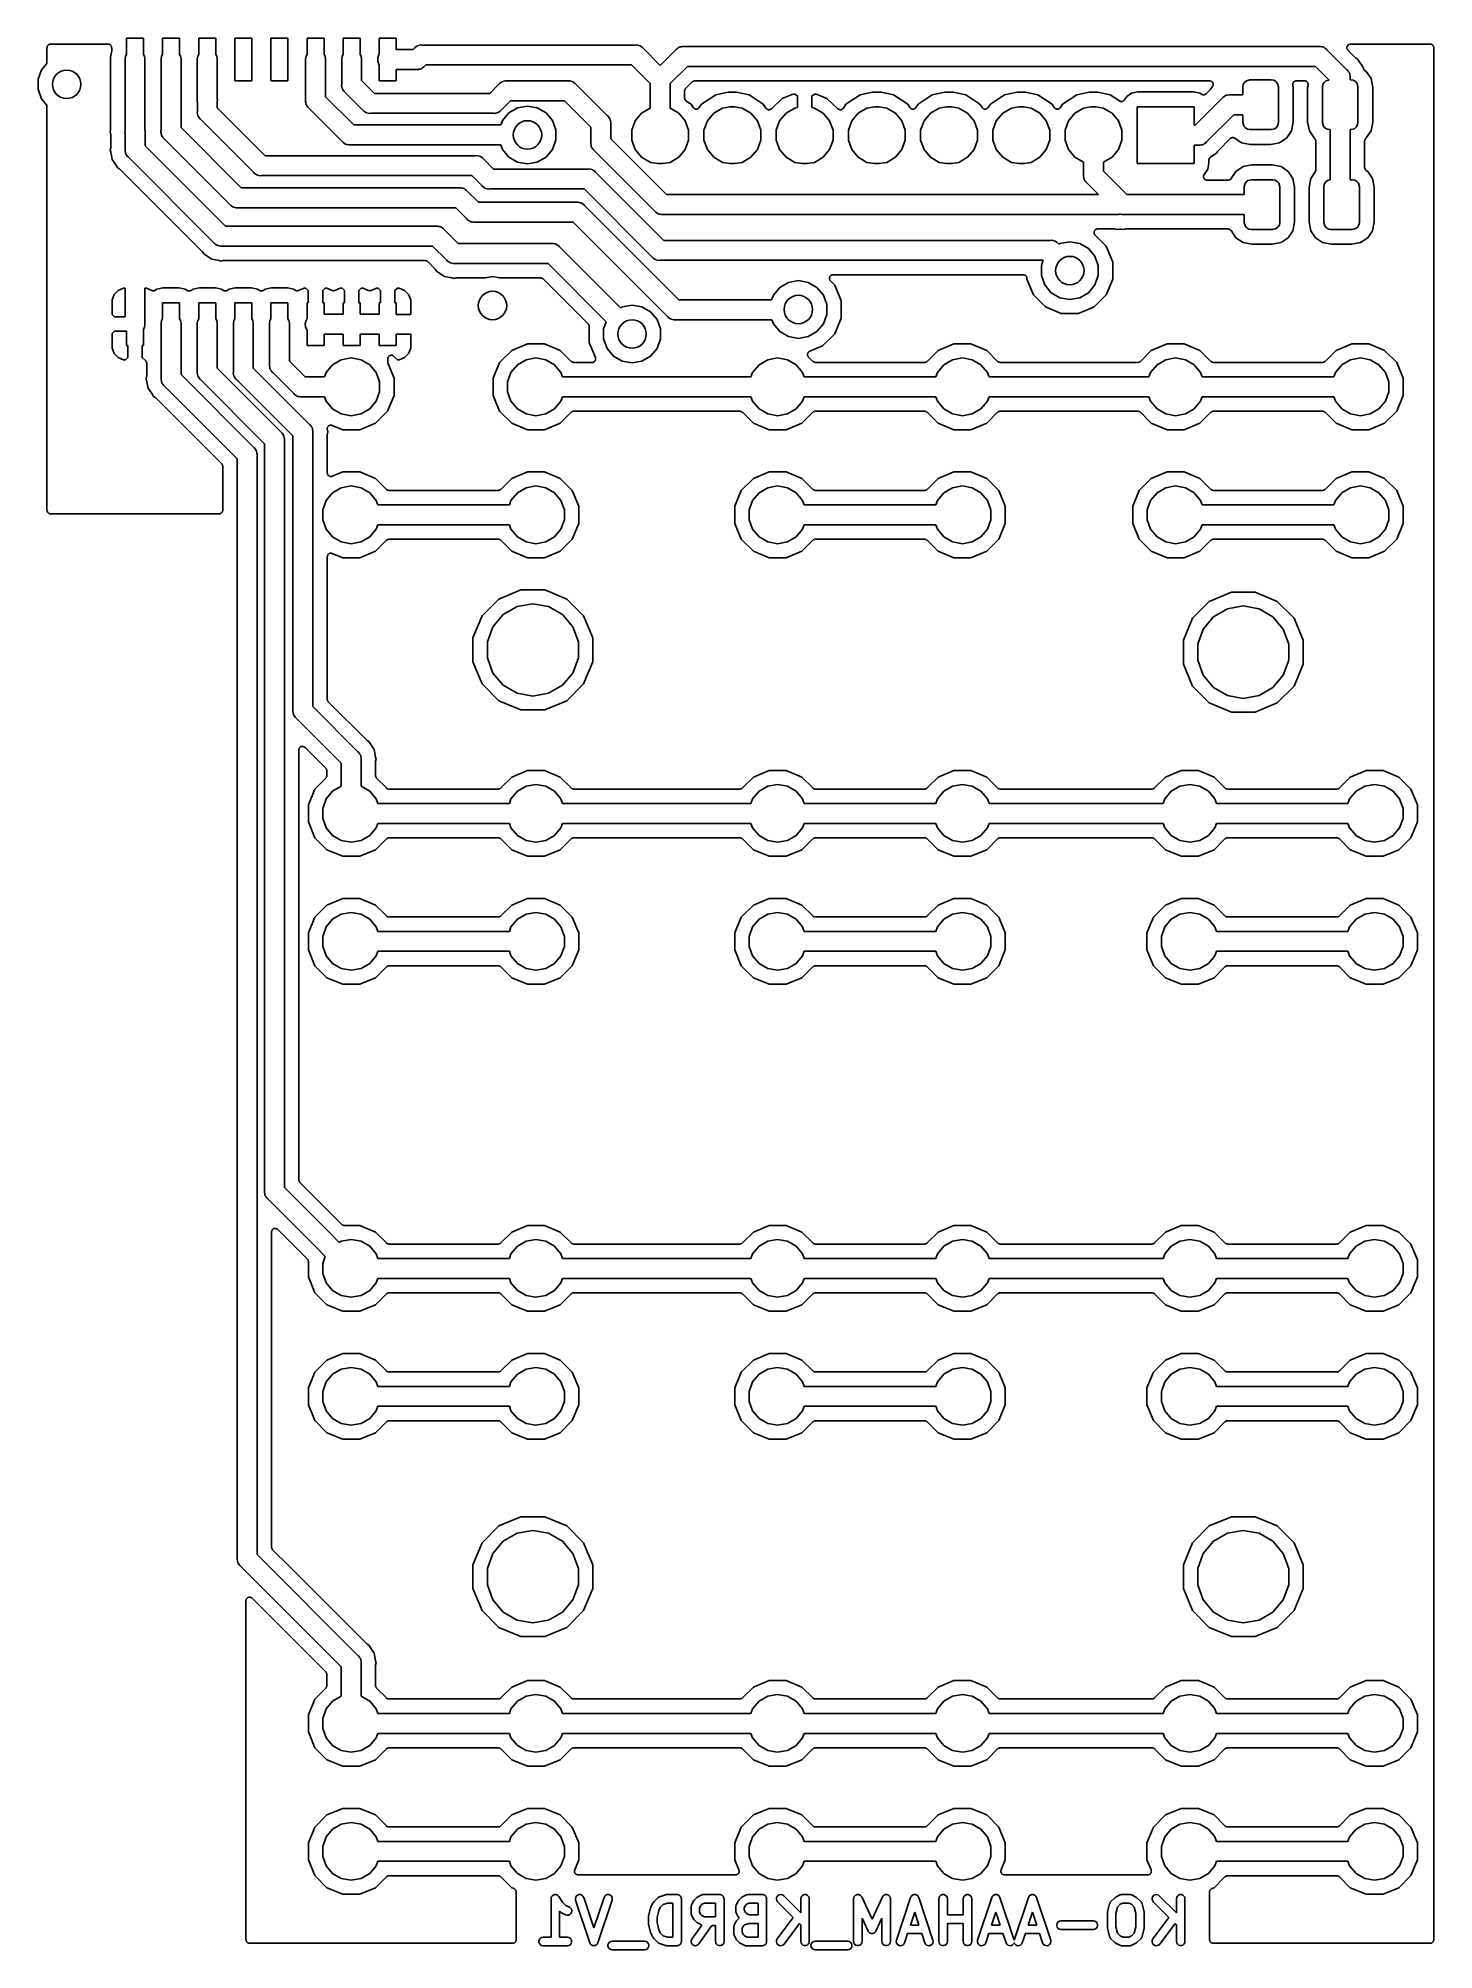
# Model space of a CAD drawing. Extents: x 66 to 115.1, y -104 to -36.7.
import ezdxf

# ---------------------------------------------------------------- set-up
doc = ezdxf.new("R2010")
doc.units = 0
doc.header["$MEASUREMENT"] = 0
doc.layers.add('BLACK', color=7, linetype='CONTINUOUS')

msp = doc.modelspace()

# ---------------------------------------------------------------- linework, layer by layer
at = {"layer": 'BLACK', "linetype": 'CONTINUOUS'}
for p, q in [((66.353, -36.9722), (66.3615, -36.965)), ((66.3615, -36.965), (66.3719, -36.9612)), ((66.3719, -36.9612), (66.3816, -36.9557)), ((66.3816, -36.9557), (66.3925, -36.9537)), ((66.3925, -36.9537), (66.4029, -36.9499)), ((66.4029, -36.9499), (66.4141, -36.9499)), ((66.4141, -36.9499), (66.425, -36.948)), ((66.425, -36.948), (68.4476, -36.948)), ((68.4476, -36.948), (68.4585, -36.9499)), ((68.4585, -36.9499), (68.4696, -36.9499)), ((68.4696, -36.9499), (68.4801, -36.9537)), ((68.4801, -36.9537), (68.491, -36.9557)), ((68.491, -36.9557), (68.5006, -36.9612)), ((68.5006, -36.9612), (68.5111, -36.965)), ((68.5111, -36.965), (68.5196, -36.9722)), ((69.095, -37.3096), (69.095, -36.74)), ((69.095, -36.74), (69.695, -36.74)), ((69.695, -36.74), (69.695, -37.3096)), ((70.365, -37.3096), (70.365, -36.74)), ((70.365, -36.74), (70.965, -36.74)), ((70.965, -36.74), (70.965, -37.3096)), ((71.635, -37.3096), (71.635, -36.74)), ((71.635, -36.74), (72.235, -36.74)), ((72.235, -36.74), (72.235, -37.3096)), ((72.905, -38.24), (72.905, -36.74)), ((72.905, -36.74), (73.505, -36.74)), ((73.505, -36.74), (73.505, -38.24)), ((74.175, -38.24), (74.175, -36.74)), ((74.175, -36.74), (74.775, -36.74)), ((74.775, -36.74), (74.775, -38.24)), ((75.445, -37.3096), (75.445, -36.74)), ((75.445, -36.74), (76.045, -36.74)), ((76.045, -36.74), (76.045, -37.3096)), ((76.715, -37.3096), (76.715, -36.74)), ((76.715, -36.74), (77.315, -36.74)), ((77.315, -36.74), (77.315, -37.3096)), ((77.985, -37.303), (77.985, -36.74)), ((77.985, -36.74), (78.585, -36.74)), ((78.585, -36.74), (78.585, -37.14)), ((112.076, -36.9749), (112.08, -36.971)), ((112.08, -36.971), (112.095, -36.964)), ((112.095, -36.964), (112.11, -36.9557)), ((112.11, -36.9557), (112.115, -36.9547)), ((112.115, -36.9547), (112.12, -36.9523)), ((112.12, -36.9523), (112.137, -36.9509)), ((112.137, -36.9509), (112.153, -36.948)), ((112.153, -36.948), (114.955, -36.948)), ((114.955, -36.948), (114.966, -36.9499)), ((114.966, -36.9499), (114.977, -36.9499)), ((114.977, -36.9499), (114.987, -36.9537)), ((114.987, -36.9537), (114.998, -36.9557)), ((114.998, -36.9557), (115.008, -36.9612)), ((115.008, -36.9612), (115.018, -36.965)), ((115.018, -36.965), (115.027, -36.9722)), ((66.1106, -37.8523), (66.298, -37.629)), ((66.298, -37.075), (66.2999, -37.0641)), ((66.298, -37.629), (66.298, -37.075)), ((66.2999, -37.0529), (66.3037, -37.0425)), ((66.2999, -37.0641), (66.2999, -37.0529)), ((66.3037, -37.0425), (66.3057, -37.0316)), ((66.3057, -37.0316), (66.3112, -37.0219)), ((66.3112, -37.0219), (66.315, -37.0115)), ((66.315, -37.0115), (66.3222, -37.003)), ((66.3222, -37.003), (66.3277, -36.9934)), ((66.3277, -36.9934), (66.3362, -36.9862)), ((66.3362, -36.9862), (66.3434, -36.9777)), ((66.3434, -36.9777), (66.353, -36.9722)), ((68.5196, -36.9722), (68.5292, -36.9777)), ((68.5292, -36.9777), (68.5363, -36.9862)), ((68.5363, -36.9862), (68.5448, -36.9934)), ((68.5721, -37.2289), (68.537, -37.4055)), ((68.537, -37.4055), (68.537, -39.9308)), ((68.5448, -36.9934), (68.5504, -37.003)), ((68.5504, -37.003), (68.5575, -37.0115)), ((68.5575, -37.0115), (68.5613, -37.0219)), ((68.5613, -37.0219), (68.5669, -37.0316)), ((68.5669, -37.0316), (68.5688, -37.0425)), ((68.5688, -37.0425), (68.5726, -37.0529)), ((68.5724, -37.2165), (68.5721, -37.2289)), ((68.5746, -37.2042), (68.5724, -37.2165)), ((68.5726, -37.0529), (68.5726, -37.0641)), ((68.5726, -37.0641), (68.5746, -37.075)), ((68.5746, -37.075), (68.5746, -37.2042)), ((69.045, -37.4594), (69.061, -37.3684)), ((69.045, -40.0125), (69.045, -37.4594)), ((69.061, -37.3684), (69.095, -37.3096)), ((69.695, -37.3096), (69.729, -37.3684)), ((69.729, -37.3684), (69.745, -37.4594)), ((69.745, -37.4594), (69.745, -39.9681)), ((70.315, -37.4594), (70.331, -37.3684)), ((70.315, -39.9476), (70.315, -37.4594)), ((70.331, -37.3684), (70.365, -37.3096)), ((70.965, -37.3096), (70.999, -37.3684)), ((70.999, -37.3684), (71.015, -37.4594)), ((71.015, -37.4594), (71.015, -39.88)), ((71.585, -37.4594), (71.601, -37.3684)), ((71.585, -38.9247), (71.585, -37.4594)), ((71.601, -37.3684), (71.635, -37.3096)), ((72.235, -37.3096), (72.269, -37.3684)), ((72.269, -37.3684), (72.285, -37.4594)), ((72.285, -37.4594), (72.285, -38.8803)), ((75.395, -37.4594), (75.411, -37.3684)), ((75.395, -38.9247), (75.395, -37.4594)), ((75.411, -37.3684), (75.445, -37.3096)), ((76.045, -37.3096), (76.079, -37.3684)), ((76.079, -37.3684), (76.095, -37.4594)), ((76.095, -37.4594), (76.095, -38.795)), ((76.665, -37.4594), (76.681, -37.3684)), ((76.665, -38.3597), (76.665, -37.4594)), ((76.681, -37.3684), (76.715, -37.3096)), ((77.315, -37.3096), (77.349, -37.3684)), ((77.349, -37.3684), (77.365, -37.4594)), ((77.365, -37.4594), (77.365, -38.23)), ((77.935, -37.4283), (77.9772, -37.3123)), ((77.935, -37.5517), (77.935, -37.4283)), ((77.9772, -37.6677), (77.935, -37.5517)), ((77.9772, -37.3123), (77.985, -37.303)), ((78.585, -37.14), (79.175, -37.14)), ((79.175, -37.14), (79.2217, -37.0933)), ((79.2217, -37.0933), (79.2516, -37.0577)), ((79.2516, -37.0577), (79.2918, -37.0345)), ((79.2918, -37.0345), (79.3298, -37.0079)), ((79.3298, -37.0079), (79.3449, -37.0039)), ((79.3449, -37.0039), (79.3584, -36.996)), ((79.3584, -36.996), (79.4042, -36.988)), ((79.4042, -36.988), (79.449, -36.976)), ((79.449, -36.976), (79.4953, -36.98)), ((79.4953, -36.98), (86.9947, -36.98)), ((86.9947, -36.98), (87.041, -36.976)), ((87.041, -36.976), (87.0858, -36.988)), ((87.0858, -36.988), (87.1316, -36.996)), ((87.1316, -36.996), (87.1451, -37.0039)), ((87.1451, -37.0039), (87.1602, -37.0079)), ((87.1602, -37.0079), (87.1982, -37.0345)), ((87.1982, -37.0345), (87.2384, -37.0577)), ((87.2384, -37.0577), (87.2683, -37.0933)), ((87.2683, -37.0933), (87.87, -37.695)), ((87.87, -37.695), (88.4217, -37.1433)), ((88.4217, -37.1433), (88.4516, -37.1077)), ((88.4516, -37.1077), (88.4918, -37.0845)), ((88.4918, -37.0845), (88.5298, -37.0579)), ((88.5298, -37.0579), (88.5449, -37.0539)), ((88.5449, -37.0539), (88.5584, -37.046)), ((88.5584, -37.046), (88.6042, -37.038)), ((88.6042, -37.038), (88.649, -37.026)), ((88.649, -37.026), (88.6953, -37.03)), ((88.6953, -37.03), (111.05, -37.03)), ((111.05, -37.03), (111.096, -37.026)), ((111.096, -37.026), (111.141, -37.038)), ((111.141, -37.038), (111.187, -37.046)), ((111.187, -37.046), (111.2, -37.0539)), ((111.2, -37.0539), (111.215, -37.0579)), ((111.215, -37.0579), (111.253, -37.0845)), ((111.253, -37.0845), (111.293, -37.1077)), ((111.293, -37.1077), (111.323, -37.1433)), ((111.323, -37.1433), (112.027, -37.8467)), ((112.026, -37.0861), (112.028, -37.0695)), ((112.028, -37.0915), (112.026, -37.0861)), ((112.028, -37.0529), (112.03, -37.0477)), ((112.028, -37.0695), (112.028, -37.0529)), ((112.028, -37.0971), (112.028, -37.0915)), ((112.034, -37.1126), (112.028, -37.0971)), ((112.03, -37.0421), (112.037, -37.0271)), ((112.03, -37.0477), (112.03, -37.0421)), ((112.038, -37.1287), (112.034, -37.1126)), ((112.037, -37.0271), (112.043, -37.0115)), ((112.041, -37.1333), (112.038, -37.1287)), ((112.043, -37.1385), (112.041, -37.1333)), ((112.043, -37.0115), (112.047, -37.0072)), ((112.054, -37.1512), (112.043, -37.1385)), ((112.047, -37.0072), (112.049, -37.0022)), ((112.049, -37.0022), (112.061, -36.9904)), ((112.063, -37.1648), (112.054, -37.1512)), ((112.061, -36.9904), (112.071, -36.9777)), ((112.328, -37.4297), (112.063, -37.1648)), ((112.071, -36.9777), (112.076, -36.9749)), ((112.338, -37.4369), (112.328, -37.4297)), ((112.347, -37.4455), (112.338, -37.4369)), ((112.409, -37.4864), (112.347, -37.4455)), ((112.449, -37.5477), (112.409, -37.4864)), ((112.45, -37.5477), (112.449, -37.5477)), ((112.522, -37.6563), (112.45, -37.5477)), ((115.027, -36.9722), (115.037, -36.9777)), ((115.037, -36.9777), (115.044, -36.9862)), ((115.044, -36.9862), (115.052, -36.9934)), ((115.052, -36.9934), (115.058, -37.003)), ((115.058, -37.003), (115.065, -37.0115)), ((115.065, -37.0115), (115.069, -37.0219)), ((115.069, -37.0219), (115.074, -37.0316)), ((115.074, -37.0316), (115.076, -37.0425)), ((115.076, -37.0425), (115.08, -37.0529)), ((115.08, -37.0529), (115.08, -37.0641)), ((115.08, -37.0641), (115.082, -37.075)), ((115.082, -37.075), (115.082, -103.605)), ((65.99, -38.1837), (66.1106, -37.8523)), ((65.99, -38.5363), (65.99, -38.1837)), ((73.505, -38.24), (72.905, -38.24)), ((74.775, -38.24), (74.175, -38.24)), ((77.365, -38.23), (77.815, -38.68)), ((77.985, -37.677), (77.9772, -37.6677)), ((77.985, -38.24), (77.985, -37.677)), ((78.585, -38.24), (77.985, -38.24)), ((79.3047, -37.84), (78.585, -37.84)), ((78.585, -37.84), (78.585, -38.24)), ((79.351, -37.844), (79.3047, -37.84)), ((79.3958, -37.832), (79.351, -37.844)), ((79.4416, -37.824), (79.3958, -37.832)), ((79.4551, -37.8161), (79.4416, -37.824)), ((79.4702, -37.8121), (79.4551, -37.8161)), ((79.5082, -37.7855), (79.4702, -37.8121)), ((79.5484, -37.7623), (79.5082, -37.7855)), ((79.5783, -37.7267), (79.5484, -37.7623)), ((79.625, -37.68), (79.5783, -37.7267)), ((86.865, -37.68), (79.625, -37.68)), ((82.2276, -38.3177), (82.2678, -38.2945)), ((82.2678, -38.2945), (82.3058, -38.2679)), ((82.3058, -38.2679), (82.3209, -38.2638)), ((82.3209, -38.2638), (82.3344, -38.256)), ((82.3344, -38.256), (82.3802, -38.248)), ((82.3802, -38.248), (82.425, -38.236)), ((82.425, -38.236), (82.4713, -38.24)), ((82.4713, -38.24), (84.6287, -38.24)), ((84.6287, -38.24), (84.675, -38.236)), ((84.675, -38.236), (84.7198, -38.248)), ((84.7198, -38.248), (84.7656, -38.256)), ((84.7656, -38.256), (84.7791, -38.2639)), ((84.7791, -38.2639), (84.7942, -38.2679)), ((84.7942, -38.2679), (84.8322, -38.2945)), ((84.8322, -38.2945), (84.8724, -38.3177)), ((87.52, -38.335), (86.865, -37.68)), ((88.825, -37.73), (88.22, -38.335)), ((88.7652, -38.5082), (88.9982, -38.2752)), ((110.92, -37.73), (88.825, -37.73)), ((88.9982, -38.2752), (89.0028, -38.272)), ((89.0028, -38.272), (89.0064, -38.2677)), ((89.0064, -38.2677), (89.0207, -38.2594)), ((89.0207, -38.2594), (89.0343, -38.2499)), ((89.0343, -38.2499), (89.0397, -38.2485)), ((89.0397, -38.2485), (89.0446, -38.2457)), ((89.0446, -38.2457), (89.0609, -38.2428)), ((89.0609, -38.2428), (89.0769, -38.2385)), ((89.0769, -38.2385), (89.0825, -38.239)), ((89.0825, -38.239), (89.088, -38.238)), ((89.088, -38.238), (107.197, -38.238)), ((107.197, -38.238), (107.204, -38.2392)), ((107.204, -38.2392), (107.211, -38.2388)), ((107.211, -38.2388), (107.226, -38.243)), ((107.226, -38.243), (107.241, -38.2457)), ((107.241, -38.2457), (107.247, -38.2491)), ((107.247, -38.2491), (107.253, -38.2511)), ((107.253, -38.2511), (107.266, -38.2601)), ((107.266, -38.2601), (107.279, -38.2677)), ((107.279, -38.2677), (107.283, -38.2731)), ((107.283, -38.2731), (107.289, -38.2772)), ((107.289, -38.2772), (107.297, -38.2898)), ((107.297, -38.2898), (107.307, -38.3015)), ((107.307, -38.3015), (107.309, -38.308)), ((107.309, -38.308), (107.313, -38.3138)), ((107.313, -38.3138), (107.317, -38.3286)), ((108.38, -38.3695), (108.423, -38.2943)), ((108.423, -38.2943), (108.49, -38.2385)), ((108.49, -38.2385), (108.615, -38.205)), ((108.615, -38.205), (109.365, -38.205)), ((109.365, -38.205), (109.451, -38.2201)), ((109.451, -38.2201), (109.526, -38.2635)), ((109.526, -38.2635), (109.582, -38.33)), ((110.127, -38.3235), (110.133, -38.3039)), ((110.133, -38.3039), (110.134, -38.3028)), ((110.134, -38.3028), (110.135, -38.3015)), ((110.135, -38.3015), (110.148, -38.2857)), ((110.148, -38.2857), (110.161, -38.2695)), ((110.161, -38.2695), (110.162, -38.2688)), ((110.162, -38.2688), (110.163, -38.2677)), ((110.163, -38.2677), (110.181, -38.2574)), ((110.181, -38.2574), (110.199, -38.2466)), ((110.199, -38.2466), (110.2, -38.2464)), ((110.2, -38.2464), (110.201, -38.2457)), ((110.201, -38.2457), (110.221, -38.2421)), ((110.221, -38.2421), (110.242, -38.238)), ((110.242, -38.238), (110.243, -38.2382)), ((110.243, -38.2382), (110.245, -38.238)), ((110.245, -38.238), (110.535, -38.238)), ((110.535, -38.238), (110.537, -38.2382)), ((110.537, -38.2382), (110.538, -38.238)), ((110.538, -38.238), (110.559, -38.2421)), ((110.559, -38.2421), (110.579, -38.2457)), ((110.579, -38.2457), (110.58, -38.2464)), ((110.58, -38.2464), (110.581, -38.2466)), ((110.581, -38.2466), (110.599, -38.2574)), ((110.599, -38.2574), (110.617, -38.2677)), ((110.617, -38.2677), (110.618, -38.2688)), ((110.618, -38.2688), (110.619, -38.2695)), ((110.619, -38.2695), (110.632, -38.2856)), ((110.632, -38.2856), (110.645, -38.3015)), ((110.645, -38.3015), (110.646, -38.3028)), ((110.646, -38.3028), (110.647, -38.3039)), ((110.647, -38.3039), (110.653, -38.3235)), ((111.399, -38.2092), (110.92, -37.73)), ((111.18, -38.3695), (111.223, -38.2943)), ((111.223, -38.2943), (111.29, -38.2385)), ((111.29, -38.2385), (111.399, -38.2092)), ((112.027, -37.8467), (112.062, -37.8766)), ((112.062, -37.8766), (112.085, -37.9168)), ((112.085, -37.9168), (112.112, -37.9548)), ((112.112, -37.9548), (112.116, -37.9699)), ((112.116, -37.9699), (112.124, -37.9834)), ((112.124, -37.9834), (112.132, -38.0292)), ((112.132, -38.0292), (112.144, -38.074)), ((112.144, -38.074), (112.14, -38.1203)), ((112.14, -38.1203), (112.14, -38.205)), ((112.14, -38.205), (112.165, -38.205)), ((112.165, -38.205), (112.251, -38.2201)), ((112.251, -38.2201), (112.326, -38.2635)), ((112.326, -38.2635), (112.382, -38.33)), ((112.598, -37.7702), (112.522, -37.6563)), ((112.604, -37.7975), (112.598, -37.7702)), ((112.606, -37.8027), (112.604, -37.7975)), ((112.606, -37.8083), (112.606, -37.8027)), ((112.614, -37.8231), (112.606, -37.8083)), ((112.62, -37.8386), (112.614, -37.8231)), ((112.623, -37.8428), (112.62, -37.8386)), ((112.626, -37.8478), (112.623, -37.8428)), ((112.638, -37.8593), (112.626, -37.8478)), ((112.649, -37.8718), (112.638, -37.8593)), ((112.654, -37.8745), (112.649, -37.8718)), ((112.658, -37.8783), (112.654, -37.8745)), ((112.708, -37.912), (112.658, -37.8783)), ((112.874, -38.1611), (112.708, -37.912)), ((112.935, -38.4675), (112.874, -38.1611)), ((66.1106, -38.8677), (65.99, -38.5363)), ((66.298, -39.091), (66.1106, -38.8677)), ((71.581, -38.971), (71.585, -38.9247)), ((71.59, -39.0047), (71.581, -38.971)), ((72.285, -38.8803), (72.294, -38.914)), ((72.294, -38.914), (72.29, -38.9603)), ((72.29, -38.9603), (72.29, -39.185)), ((75.391, -38.971), (75.395, -38.9247)), ((75.403, -39.0158), (75.391, -38.971)), ((76.095, -38.795), (77.09, -39.79)), ((76.661, -38.406), (76.665, -38.3597)), ((76.673, -38.4508), (76.661, -38.406)), ((76.681, -38.4966), (76.673, -38.4508)), ((76.6889, -38.5101), (76.681, -38.4966)), ((76.6929, -38.5252), (76.6889, -38.5101)), ((76.7195, -38.5632), (76.6929, -38.5252)), ((76.7428, -38.6034), (76.7195, -38.5632)), ((76.7783, -38.6333), (76.7428, -38.6034)), ((77.4117, -39.2667), (76.7783, -38.6333)), ((77.815, -38.68), (81.871, -38.68)), ((81.871, -38.68), (82.1977, -38.3533)), ((82.1977, -38.3533), (82.2276, -38.3177)), ((82.601, -38.94), (82.2743, -39.2667)), ((84.499, -38.94), (82.601, -38.94)), ((85.43, -39.871), (84.499, -38.94)), ((84.8724, -38.3177), (84.9023, -38.3533)), ((84.9023, -38.3533), (86.0167, -39.4677)), ((87.52, -39.1974), (87.52, -38.335)), ((88.22, -38.335), (88.22, -39.1974)), ((88.728, -38.598), (88.729, -38.5925)), ((88.728, -38.8418), (88.728, -38.598)), ((88.7311, -38.8594), (88.728, -38.8418)), ((88.7285, -38.5869), (88.7328, -38.5709)), ((88.729, -38.5925), (88.7285, -38.5869)), ((88.7331, -38.8773), (88.7311, -38.8594)), ((88.7328, -38.5709), (88.7357, -38.5546)), ((88.7349, -38.8811), (88.7331, -38.8773)), ((88.7357, -38.8852), (88.7349, -38.8811)), ((88.7357, -38.5546), (88.7385, -38.5497)), ((88.7446, -38.9007), (88.7357, -38.8852)), ((88.7385, -38.5497), (88.7399, -38.5443)), ((88.7399, -38.5443), (88.7494, -38.5307)), ((88.7526, -38.9169), (88.7446, -38.9007)), ((88.7494, -38.5307), (88.7577, -38.5164)), ((88.7556, -38.9198), (88.7526, -38.9169)), ((88.7577, -38.9234), (88.7556, -38.9198)), ((88.7577, -38.5164), (88.762, -38.5128)), ((88.7715, -38.9349), (88.7577, -38.9234)), ((88.762, -38.5128), (88.7652, -38.5082)), ((88.7844, -38.9474), (88.7715, -38.9349)), ((88.9572, -39.0628), (88.7844, -38.9474)), ((89.8216, -38.7295), (89.3228, -39.0628)), ((90.2615, -38.642), (89.8216, -38.7295)), ((90.5585, -38.642), (90.2615, -38.642)), ((90.9984, -38.7295), (90.5585, -38.642)), ((91.4972, -39.0628), (90.9984, -38.7295)), ((92.1642, -38.8652), (91.7798, -39.2212)), ((92.5663, -38.6987), (92.1642, -38.8652)), ((92.696, -38.7598), (92.5663, -38.6987)), ((92.696, -39.1794), (92.696, -38.7598)), ((93.3337, -38.6987), (93.204, -38.7598)), ((93.204, -38.7598), (93.204, -39.1794)), ((93.7358, -38.8652), (93.3337, -38.6987)), ((94.1202, -39.2212), (93.7358, -38.8652)), ((94.9016, -38.7295), (94.4028, -39.0628)), ((95.3415, -38.642), (94.9016, -38.7295)), ((95.6385, -38.642), (95.3415, -38.642)), ((96.0784, -38.7295), (95.6385, -38.642)), ((96.5772, -39.0628), (96.0784, -38.7295)), ((97.4416, -38.7295), (96.9428, -39.0628)), ((97.8815, -38.642), (97.4416, -38.7295)), ((98.1785, -38.642), (97.8815, -38.642)), ((98.6184, -38.7295), (98.1785, -38.642)), ((99.1172, -39.0628), (98.6184, -38.7295)), ((99.9816, -38.7295), (99.4828, -39.0628)), ((100.421, -38.642), (99.9816, -38.7295)), ((100.719, -38.642), (100.421, -38.642)), ((101.158, -38.7295), (100.719, -38.642)), ((101.657, -39.0628), (101.158, -38.7295)), ((102.522, -38.7295), (102.023, -39.0628)), ((102.961, -38.642), (102.522, -38.7295)), ((103.259, -38.642), (102.961, -38.642)), ((103.698, -38.7295), (103.259, -38.642)), ((104.023, -38.9461), (103.698, -38.7295)), ((104.033, -38.9506), (104.023, -38.9461)), ((104.042, -38.9567), (104.033, -38.9506)), ((104.053, -38.9594), (104.042, -38.9567)), ((104.063, -38.9639), (104.053, -38.9594)), ((104.074, -38.9646), (104.063, -38.9639)), ((104.085, -38.9672), (104.074, -38.9646)), ((104.096, -38.966), (104.085, -38.9672)), ((104.107, -38.9667), (104.096, -38.966)), ((104.118, -38.9636), (104.107, -38.9667)), ((104.129, -38.9624), (104.118, -38.9636)), ((104.139, -38.9575), (104.129, -38.9624)), ((104.149, -38.9544), (104.139, -38.9575)), ((104.158, -38.9478), (104.149, -38.9544)), ((104.168, -38.9429), (104.158, -38.9478)), ((104.176, -38.9349), (104.168, -38.9429)), ((104.185, -38.9283), (104.176, -38.9349)), ((104.191, -38.9191), (104.185, -38.9283)), ((104.199, -38.911), (104.191, -38.9191)), ((104.284, -38.7838), (104.199, -38.911)), ((104.452, -38.6715), (104.284, -38.7838)), ((104.663, -38.6296), (104.452, -38.6715)), ((106.637, -38.6296), (104.663, -38.6296)), ((106.848, -38.6715), (106.637, -38.6296)), ((106.685, -39.8), (107.642, -38.8433)), ((106.91, -38.7125), (106.848, -38.6715)), ((106.929, -38.7208), (106.91, -38.7125)), ((106.947, -38.7295), (106.929, -38.7208)), ((106.949, -38.7297), (106.947, -38.7295)), ((106.95, -38.7302), (106.949, -38.7297)), ((106.971, -38.7316), (106.95, -38.7302)), ((106.991, -38.7334), (106.971, -38.7316)), ((106.993, -38.733), (106.991, -38.7334)), ((106.994, -38.7331), (106.993, -38.733)), ((107.014, -38.7273), (106.994, -38.7331)), ((107.034, -38.722), (107.014, -38.7273)), ((107.035, -38.7212), (107.034, -38.722)), ((107.036, -38.7208), (107.035, -38.7212)), ((107.053, -38.7085), (107.036, -38.7208)), ((107.07, -38.6967), (107.053, -38.7085)), ((107.225, -38.5419), (107.07, -38.6967)), ((107.232, -38.5317), (107.225, -38.5419)), ((107.24, -38.5227), (107.232, -38.5317)), ((107.289, -38.4504), (107.24, -38.5227)), ((107.3, -38.4401), (107.289, -38.4504)), ((107.303, -38.4338), (107.3, -38.4401)), ((107.307, -38.4285), (107.303, -38.4338)), ((107.312, -38.4142), (107.307, -38.4285)), ((107.319, -38.4005), (107.312, -38.4142)), ((107.317, -38.3286), (107.322, -38.3429)), ((107.32, -38.3936), (107.319, -38.4005)), ((107.322, -38.3871), (107.32, -38.3936)), ((107.322, -38.3429), (107.322, -38.3499)), ((107.322, -38.3499), (107.324, -38.3567)), ((107.324, -38.3567), (107.322, -38.3718)), ((107.322, -38.3718), (107.322, -38.3871)), ((107.642, -38.8433), (107.672, -38.8077)), ((107.672, -38.8077), (107.712, -38.7845)), ((107.712, -38.7845), (107.75, -38.7579)), ((107.75, -38.7579), (107.765, -38.7539)), ((107.765, -38.7539), (107.778, -38.746)), ((107.778, -38.746), (107.824, -38.738)), ((107.824, -38.738), (107.869, -38.726)), ((107.869, -38.726), (107.915, -38.73)), ((107.915, -38.73), (108.365, -38.73)), ((108.365, -38.455), (108.38, -38.3695)), ((108.365, -38.73), (108.365, -38.455)), ((109.582, -38.33), (109.615, -38.455)), ((109.615, -38.455), (109.615, -39.705)), ((110.119, -38.3429), (110.127, -38.3235)), ((110.119, -38.3444), (110.119, -38.3429)), ((110.119, -38.3457), (110.119, -38.3444)), ((110.119, -38.3664), (110.119, -38.3457)), ((110.119, -38.3871), (110.119, -38.3664)), ((110.12, -38.3884), (110.119, -38.3871)), ((110.12, -38.3898), (110.12, -38.3884)), ((110.135, -38.4675), (110.12, -38.3898)), ((110.135, -39.6925), (110.135, -38.4675)), ((110.66, -38.3898), (110.645, -38.4675)), ((110.645, -38.4675), (110.645, -39.6925)), ((110.653, -38.3235), (110.661, -38.3429)), ((110.661, -38.3871), (110.66, -38.3884)), ((110.66, -38.3884), (110.66, -38.3898)), ((110.661, -38.3429), (110.661, -38.3444)), ((110.661, -38.3444), (110.661, -38.3457)), ((110.661, -38.3457), (110.661, -38.3664)), ((110.661, -38.3664), (110.661, -38.3871)), ((111.165, -38.455), (111.18, -38.3695)), ((111.165, -39.705), (111.165, -38.455)), ((112.382, -38.33), (112.415, -38.455)), ((112.415, -38.455), (112.415, -39.705)), ((112.935, -39.6925), (112.935, -38.4675)), ((66.298, -53.335), (66.298, -39.091)), ((71.586, -39.361), (71.59, -39.3147)), ((71.598, -39.4058), (71.586, -39.361)), ((71.59, -39.3147), (71.59, -39.0047)), ((71.606, -39.4516), (71.598, -39.4058)), ((71.6139, -39.4651), (71.606, -39.4516)), ((71.6179, -39.4802), (71.6139, -39.4651)), ((71.6445, -39.5182), (71.6179, -39.4802)), ((71.6677, -39.5584), (71.6445, -39.5182)), ((71.7033, -39.5883), (71.6677, -39.5584)), ((73.5717, -41.4567), (71.7033, -39.5883)), ((72.29, -39.185), (73.975, -40.87)), ((75.411, -39.0616), (75.403, -39.0158)), ((75.4189, -39.0751), (75.411, -39.0616)), ((75.4229, -39.0902), (75.4189, -39.0751)), ((75.4495, -39.1282), (75.4229, -39.0902)), ((75.4727, -39.1684), (75.4495, -39.1282)), ((75.5083, -39.1983), (75.4727, -39.1684)), ((76.6867, -40.3767), (75.5083, -39.1983)), ((77.4416, -39.3022), (77.4117, -39.2667)), ((77.4818, -39.3255), (77.4416, -39.3022)), ((77.5198, -39.3521), (77.4818, -39.3255)), ((77.5349, -39.3561), (77.5198, -39.3521)), ((77.5484, -39.364), (77.5349, -39.3561)), ((77.5942, -39.372), (77.5484, -39.364)), ((77.639, -39.384), (77.5942, -39.372)), ((77.6853, -39.38), (77.639, -39.384)), ((82.0007, -39.38), (77.6853, -39.38)), ((82.047, -39.384), (82.0007, -39.38)), ((82.0918, -39.372), (82.047, -39.384)), ((82.1376, -39.364), (82.0918, -39.372)), ((82.1511, -39.3561), (82.1376, -39.364)), ((82.1662, -39.3521), (82.1511, -39.3561)), ((82.2042, -39.3255), (82.1662, -39.3521)), ((82.2444, -39.3022), (82.2042, -39.3255)), ((82.2743, -39.2667), (82.2444, -39.3022)), ((82.2632, -39.79), (82.3206, -39.6323)), ((82.3206, -39.6323), (82.5473, -39.3621)), ((82.5473, -39.3621), (82.8527, -39.1858)), ((82.8527, -39.1858), (83.2, -39.1246)), ((83.2, -39.1246), (83.5473, -39.1858)), ((83.5473, -39.1858), (83.8527, -39.3621)), ((83.8527, -39.3621), (84.0794, -39.6323)), ((84.0794, -39.6323), (84.2, -39.9637)), ((86.0167, -39.4677), (86.0523, -39.4976)), ((86.0523, -39.4976), (86.0755, -39.5378)), ((86.0755, -39.5378), (86.1021, -39.5758)), ((86.1021, -39.5758), (86.1061, -39.5909)), ((86.1061, -39.5909), (86.114, -39.6044)), ((86.114, -39.6044), (86.122, -39.6502)), ((86.122, -39.6502), (86.134, -39.695)), ((86.87, -39.9737), (86.9906, -39.6423)), ((86.9906, -39.6423), (87.2173, -39.3721)), ((87.2173, -39.3721), (87.52, -39.1974)), ((88.22, -39.1974), (88.5227, -39.3721)), ((88.5227, -39.3721), (88.7494, -39.6423)), ((88.7494, -39.6423), (88.87, -39.9737)), ((89.0344, -39.1783), (88.9572, -39.0628)), ((89.044, -39.1883), (89.0344, -39.1783)), ((89.0522, -39.1995), (89.044, -39.1883)), ((89.0591, -39.2042), (89.0522, -39.1995)), ((89.0649, -39.2102), (89.0591, -39.2042)), ((89.0773, -39.2163), (89.0649, -39.2102)), ((89.0889, -39.224), (89.0773, -39.2163)), ((89.097, -39.226), (89.0889, -39.224)), ((89.1045, -39.2297), (89.097, -39.226)), ((89.1182, -39.2312), (89.1045, -39.2297)), ((89.1317, -39.2345), (89.1182, -39.2312)), ((89.14, -39.2336), (89.1317, -39.2345)), ((89.1483, -39.2345), (89.14, -39.2336)), ((89.1618, -39.2312), (89.1483, -39.2345)), ((89.1755, -39.2297), (89.1618, -39.2312)), ((89.183, -39.226), (89.1755, -39.2297)), ((89.1911, -39.224), (89.183, -39.226)), ((89.2027, -39.2163), (89.1911, -39.224)), ((89.2151, -39.2102), (89.2027, -39.2163)), ((89.2209, -39.2042), (89.2151, -39.2102)), ((89.2278, -39.1995), (89.2209, -39.2042)), ((89.236, -39.1883), (89.2278, -39.1995)), ((89.2456, -39.1783), (89.236, -39.1883)), ((89.3228, -39.0628), (89.2456, -39.1783)), ((89.41, -39.9737), (89.5306, -39.6423)), ((89.5306, -39.6423), (89.7573, -39.3721)), ((89.7573, -39.3721), (90.0627, -39.1958)), ((90.0627, -39.1958), (90.3225, -39.15)), ((90.3225, -39.15), (90.4975, -39.15)), ((90.4975, -39.15), (90.7573, -39.1958)), ((90.7573, -39.1958), (91.0627, -39.3721)), ((91.0627, -39.3721), (91.2894, -39.6423)), ((91.2894, -39.6423), (91.41, -39.9737)), ((91.5879, -39.1985), (91.4972, -39.0628)), ((91.6024, -39.2137), (91.5879, -39.1985)), ((91.6167, -39.2291), (91.6024, -39.2137)), ((91.6177, -39.2296), (91.6167, -39.2291)), ((91.6184, -39.2304), (91.6177, -39.2296)), ((91.6372, -39.2397), (91.6184, -39.2304)), ((91.6559, -39.2493), (91.6372, -39.2397)), ((91.657, -39.2494), (91.6559, -39.2493)), ((91.658, -39.2499), (91.657, -39.2494)), ((91.6788, -39.2522), (91.658, -39.2499)), ((91.6997, -39.2548), (91.6788, -39.2522)), ((91.7007, -39.2546), (91.6997, -39.2548)), ((91.7018, -39.2547), (91.7007, -39.2546)), ((91.7222, -39.2497), (91.7018, -39.2547)), ((91.7427, -39.2451), (91.7222, -39.2497)), ((91.7436, -39.2445), (91.7427, -39.2451)), ((91.7446, -39.2442), (91.7436, -39.2445)), ((91.7621, -39.2325), (91.7446, -39.2442)), ((91.7798, -39.2212), (91.7621, -39.2325)), ((91.95, -39.9737), (92.0706, -39.6423)), ((92.0706, -39.6423), (92.2973, -39.3721)), ((92.2973, -39.3721), (92.6027, -39.1958)), ((92.6027, -39.1958), (92.696, -39.1794)), ((93.204, -39.1794), (93.2973, -39.1958)), ((93.2973, -39.1958), (93.6027, -39.3721)), ((93.6027, -39.3721), (93.8294, -39.6423)), ((93.8294, -39.6423), (93.95, -39.9737)), ((94.1379, -39.2325), (94.1202, -39.2212)), ((94.1554, -39.2442), (94.1379, -39.2325)), ((94.1564, -39.2445), (94.1554, -39.2442)), ((94.1573, -39.2451), (94.1564, -39.2445)), ((94.1778, -39.2497), (94.1573, -39.2451)), ((94.1982, -39.2547), (94.1778, -39.2497)), ((94.1993, -39.2546), (94.1982, -39.2547)), ((94.2003, -39.2548), (94.1993, -39.2546)), ((94.2212, -39.2522), (94.2003, -39.2548)), ((94.242, -39.2499), (94.2212, -39.2522)), ((94.243, -39.2494), (94.242, -39.2499)), ((94.2441, -39.2493), (94.243, -39.2494)), ((94.2627, -39.2397), (94.2441, -39.2493)), ((94.2816, -39.2304), (94.2627, -39.2397)), ((94.2823, -39.2296), (94.2816, -39.2304)), ((94.2833, -39.2291), (94.2823, -39.2296)), ((94.2976, -39.2137), (94.2833, -39.2291)), ((94.3121, -39.1985), (94.2976, -39.2137)), ((94.4028, -39.0628), (94.3121, -39.1985)), ((94.49, -39.9737), (94.6106, -39.6423)), ((94.6106, -39.6423), (94.8373, -39.3721)), ((94.8373, -39.3721), (95.1427, -39.1958)), ((95.1427, -39.1958), (95.4025, -39.15)), ((95.4025, -39.15), (95.5775, -39.15)), ((95.5775, -39.15), (95.8373, -39.1958)), ((95.8373, -39.1958), (96.1427, -39.3721)), ((96.1427, -39.3721), (96.3694, -39.6423)), ((96.3694, -39.6423), (96.49, -39.9737)), ((96.6544, -39.1783), (96.5772, -39.0628)), ((96.664, -39.1883), (96.6544, -39.1783)), ((96.6722, -39.1995), (96.664, -39.1883)), ((96.6791, -39.2042), (96.6722, -39.1995)), ((96.6849, -39.2102), (96.6791, -39.2042)), ((96.6973, -39.2163), (96.6849, -39.2102)), ((96.7089, -39.224), (96.6973, -39.2163)), ((96.717, -39.226), (96.7089, -39.224)), ((96.7245, -39.2297), (96.717, -39.226)), ((96.7382, -39.2312), (96.7245, -39.2297)), ((96.7517, -39.2345), (96.7382, -39.2312)), ((96.76, -39.2336), (96.7517, -39.2345)), ((96.7683, -39.2345), (96.76, -39.2336)), ((96.7818, -39.2312), (96.7683, -39.2345)), ((96.7955, -39.2297), (96.7818, -39.2312)), ((96.803, -39.226), (96.7955, -39.2297)), ((96.8111, -39.224), (96.803, -39.226)), ((96.8227, -39.2163), (96.8111, -39.224)), ((96.8351, -39.2102), (96.8227, -39.2163)), ((96.8409, -39.2042), (96.8351, -39.2102)), ((96.8478, -39.1995), (96.8409, -39.2042)), ((96.856, -39.1883), (96.8478, -39.1995)), ((96.8656, -39.1783), (96.856, -39.1883)), ((96.9428, -39.0628), (96.8656, -39.1783)), ((97.03, -39.9737), (97.1506, -39.6423)), ((97.1506, -39.6423), (97.3773, -39.3721)), ((97.3773, -39.3721), (97.6827, -39.1958)), ((97.6827, -39.1958), (97.9425, -39.15)), ((97.9425, -39.15), (98.1175, -39.15)), ((98.1175, -39.15), (98.3773, -39.1958)), ((98.3773, -39.1958), (98.6827, -39.3721)), ((98.6827, -39.3721), (98.9094, -39.6423)), ((98.9094, -39.6423), (99.03, -39.9737)), ((99.1944, -39.1783), (99.1172, -39.0628)), ((99.204, -39.1883), (99.1944, -39.1783)), ((99.2122, -39.1995), (99.204, -39.1883)), ((99.2191, -39.2042), (99.2122, -39.1995)), ((99.2249, -39.2102), (99.2191, -39.2042)), ((99.2373, -39.2163), (99.2249, -39.2102)), ((99.2489, -39.224), (99.2373, -39.2163)), ((99.257, -39.226), (99.2489, -39.224)), ((99.2645, -39.2297), (99.257, -39.226)), ((99.2782, -39.2312), (99.2645, -39.2297)), ((99.2917, -39.2345), (99.2782, -39.2312)), ((99.3, -39.2336), (99.2917, -39.2345)), ((99.3083, -39.2345), (99.3, -39.2336)), ((99.3218, -39.2312), (99.3083, -39.2345)), ((99.3355, -39.2297), (99.3218, -39.2312)), ((99.343, -39.226), (99.3355, -39.2297)), ((99.3511, -39.224), (99.343, -39.226)), ((99.3627, -39.2163), (99.3511, -39.224)), ((99.3751, -39.2102), (99.3627, -39.2163)), ((99.3809, -39.2042), (99.3751, -39.2102)), ((99.3878, -39.1995), (99.3809, -39.2042)), ((99.396, -39.1883), (99.3878, -39.1995)), ((99.4056, -39.1783), (99.396, -39.1883)), ((99.4828, -39.0628), (99.4056, -39.1783)), ((99.57, -39.9737), (99.6906, -39.6423)), ((99.6906, -39.6423), (99.9173, -39.3721)), ((99.9173, -39.3721), (100.223, -39.1958)), ((100.223, -39.1958), (100.483, -39.15)), ((100.483, -39.15), (100.657, -39.15)), ((100.657, -39.15), (100.917, -39.1958)), ((100.917, -39.1958), (101.223, -39.3721)), ((101.223, -39.3721), (101.449, -39.6423)), ((101.449, -39.6423), (101.57, -39.9737)), ((101.734, -39.1783), (101.657, -39.0628)), ((101.744, -39.1883), (101.734, -39.1783)), ((101.752, -39.1995), (101.744, -39.1883)), ((101.759, -39.2042), (101.752, -39.1995)), ((101.765, -39.2102), (101.759, -39.2042)), ((101.777, -39.2163), (101.765, -39.2102)), ((101.789, -39.224), (101.777, -39.2163)), ((101.797, -39.226), (101.789, -39.224)), ((101.804, -39.2297), (101.797, -39.226)), ((101.818, -39.2312), (101.804, -39.2297)), ((101.832, -39.2345), (101.818, -39.2312)), ((101.84, -39.2336), (101.832, -39.2345)), ((101.848, -39.2345), (101.84, -39.2336)), ((101.862, -39.2312), (101.848, -39.2345)), ((101.876, -39.2297), (101.862, -39.2312)), ((101.883, -39.226), (101.876, -39.2297)), ((101.891, -39.224), (101.883, -39.226)), ((101.903, -39.2163), (101.891, -39.224)), ((101.915, -39.2102), (101.903, -39.2163)), ((101.921, -39.2042), (101.915, -39.2102)), ((101.928, -39.1995), (101.921, -39.2042)), ((101.936, -39.1883), (101.928, -39.1995)), ((101.946, -39.1783), (101.936, -39.1883)), ((102.023, -39.0628), (101.946, -39.1783)), ((102.11, -39.9737), (102.231, -39.6423)), ((102.231, -39.6423), (102.457, -39.3721)), ((102.457, -39.3721), (102.763, -39.1958)), ((102.763, -39.1958), (103.023, -39.15)), ((103.023, -39.15), (103.197, -39.15)), ((103.197, -39.15), (103.457, -39.1958)), ((103.457, -39.1958), (103.763, -39.3721)), ((103.763, -39.3721), (103.989, -39.6423)), ((103.989, -39.6423), (104.11, -39.9737)), ((104.65, -41.15), (104.65, -39.15)), ((104.65, -39.15), (106.65, -39.15)), ((106.65, -39.15), (106.65, -39.8)), ((108.045, -39.43), (107.088, -40.3867)), ((108.365, -39.43), (108.045, -39.43)), ((108.365, -39.705), (108.365, -39.43)), ((68.5346, -39.9556), (68.5202, -40.0278)), ((68.5202, -40.0278), (68.5396, -40.1252)), ((68.5348, -39.9431), (68.5346, -39.9556)), ((68.537, -39.9308), (68.5348, -39.9431)), ((68.5396, -40.1252), (68.5398, -40.1377)), ((68.5398, -40.1377), (68.542, -40.15)), ((68.542, -40.15), (68.542, -40.573)), ((69.041, -40.0588), (69.045, -40.0125)), ((69.05, -40.0925), (69.041, -40.0588)), ((69.05, -40.6547), (69.05, -40.0925)), ((69.745, -39.9681), (69.754, -40.0018)), ((69.754, -40.0018), (69.75, -40.0481)), ((69.75, -40.0481), (69.75, -40.525)), ((70.306, -39.989), (70.314, -39.959)), ((70.3087, -40.02), (70.306, -39.989)), ((70.306, -40.051), (70.3087, -40.02)), ((70.314, -40.081), (70.306, -40.051)), ((70.314, -39.959), (70.315, -39.9476)), ((70.3167, -40.112), (70.314, -40.081)), ((70.3299, -40.1402), (70.3167, -40.112)), ((70.3379, -40.1702), (70.3299, -40.1402)), ((70.3557, -40.1957), (70.3379, -40.1702)), ((70.3689, -40.2238), (70.3557, -40.1957)), ((70.3909, -40.2458), (70.3689, -40.2238)), ((72.7317, -42.5867), (70.3909, -40.2458)), ((71.015, -39.88), (73.135, -42)), ((77.09, -39.79), (82.2632, -39.79)), ((84.2, -40.3163), (84.0794, -40.6477)), ((84.2, -39.9637), (84.2, -40.3163)), ((85.43, -40.4107), (85.43, -39.871)), ((86.134, -39.695), (86.13, -39.7413)), ((86.13, -39.7413), (86.13, -40.281)), ((86.13, -40.281), (88.089, -42.24)), ((86.87, -40.3263), (86.87, -39.9737)), ((86.9906, -40.6577), (86.87, -40.3263)), ((88.87, -40.3263), (88.7494, -40.6577)), ((88.87, -39.9737), (88.87, -40.3263)), ((89.41, -40.3263), (89.41, -39.9737)), ((89.5306, -40.6577), (89.41, -40.3263)), ((91.41, -40.3263), (91.2894, -40.6577)), ((91.41, -39.9737), (91.41, -40.3263)), ((91.95, -40.3263), (91.95, -39.9737)), ((92.0706, -40.6577), (91.95, -40.3263)), ((93.95, -40.3263), (93.8294, -40.6577)), ((93.95, -39.9737), (93.95, -40.3263)), ((94.49, -40.3263), (94.49, -39.9737)), ((94.6106, -40.6577), (94.49, -40.3263)), ((96.49, -40.3263), (96.3694, -40.6577)), ((96.49, -39.9737), (96.49, -40.3263)), ((97.03, -40.3263), (97.03, -39.9737)), ((97.1506, -40.6577), (97.03, -40.3263)), ((99.03, -40.3263), (98.9094, -40.6577)), ((99.03, -39.9737), (99.03, -40.3263)), ((99.57, -40.3263), (99.57, -39.9737)), ((99.6906, -40.6577), (99.57, -40.3263)), ((101.57, -40.3263), (101.449, -40.6577)), ((101.57, -39.9737), (101.57, -40.3263)), ((102.11, -40.3263), (102.11, -39.9737)), ((102.231, -40.6577), (102.11, -40.3263)), ((104.11, -40.3263), (103.989, -40.6577)), ((104.11, -39.9737), (104.11, -40.3263)), ((106.65, -39.8), (106.685, -39.8)), ((107.505, -40.6881), (107.922, -40.271)), ((107.922, -40.271), (107.939, -40.2592)), ((107.939, -40.2592), (107.956, -40.2469)), ((107.956, -40.2469), (107.957, -40.2465)), ((107.957, -40.2465), (107.959, -40.2457)), ((107.959, -40.2457), (107.978, -40.2404)), ((107.978, -40.2404), (107.998, -40.2346)), ((107.998, -40.2346), (108, -40.2347)), ((108, -40.2347), (108.001, -40.2343)), ((108.001, -40.2343), (108.022, -40.2361)), ((108.022, -40.2361), (108.042, -40.2375)), ((108.042, -40.2375), (108.044, -40.238)), ((108.044, -40.238), (108.045, -40.2381)), ((108.045, -40.2381), (108.064, -40.2469)), ((108.064, -40.2469), (108.083, -40.2552)), ((108.083, -40.2552), (108.321, -40.4145)), ((108.398, -39.83), (108.365, -39.705)), ((108.454, -39.8965), (108.398, -39.83)), ((108.529, -39.9399), (108.454, -39.8965)), ((108.615, -39.955), (108.529, -39.9399)), ((109.365, -39.955), (108.615, -39.955)), ((109.49, -39.9215), (109.365, -39.955)), ((109.557, -39.8657), (109.49, -39.9215)), ((109.6, -39.7905), (109.557, -39.8657)), ((109.615, -39.705), (109.6, -39.7905)), ((109.659, -40.4145), (109.908, -40.248)), ((109.908, -40.248), (110.074, -39.9989)), ((110.074, -39.9989), (110.135, -39.6925)), ((110.645, -39.6925), (110.706, -39.9989)), ((110.706, -39.9989), (110.872, -40.248)), ((110.872, -40.248), (110.876, -40.2504)), ((110.876, -40.2504), (110.889, -40.2628)), ((110.889, -40.2628), (110.902, -40.2744)), ((110.902, -40.2744), (110.904, -40.278)), ((110.904, -40.278), (110.907, -40.2809)), ((110.907, -40.2809), (110.915, -40.297)), ((110.915, -40.297), (110.924, -40.3126)), ((110.924, -40.3126), (110.925, -40.3167)), ((110.925, -40.3167), (110.927, -40.3205)), ((110.927, -40.3205), (110.929, -40.3383)), ((111.198, -39.83), (111.165, -39.705)), ((111.254, -39.8965), (111.198, -39.83)), ((111.329, -39.9399), (111.254, -39.8965)), ((111.415, -39.955), (111.329, -39.9399)), ((111.44, -39.955), (111.415, -39.955)), ((111.44, -41.7217), (111.44, -39.955)), ((112.165, -39.955), (112.14, -39.955)), ((112.14, -39.955), (112.14, -41.715)), ((112.29, -39.9215), (112.165, -39.955)), ((112.357, -39.8657), (112.29, -39.9215)), ((112.4, -39.7905), (112.357, -39.8657)), ((112.415, -39.705), (112.4, -39.7905)), ((112.651, -40.3383), (112.653, -40.3205)), ((112.653, -40.3205), (112.655, -40.3167)), ((112.655, -40.3167), (112.656, -40.3126)), ((112.656, -40.3126), (112.665, -40.297)), ((112.665, -40.297), (112.673, -40.2809)), ((112.673, -40.2809), (112.676, -40.278)), ((112.676, -40.278), (112.678, -40.2744)), ((112.678, -40.2744), (112.691, -40.2628)), ((112.691, -40.2628), (112.704, -40.2504)), ((112.704, -40.2504), (112.708, -40.248)), ((112.708, -40.248), (112.874, -39.9989)), ((112.874, -39.9989), (112.935, -39.6925)), ((68.5396, -40.5978), (68.5252, -40.67)), ((68.5252, -40.67), (68.5396, -40.7422)), ((68.5398, -40.5853), (68.5396, -40.5978)), ((68.5396, -40.7422), (68.5396, -40.7422)), ((68.5396, -40.7422), (68.5532, -40.8109)), ((68.542, -40.573), (68.5398, -40.5853)), ((68.5532, -40.8109), (68.5532, -40.8109)), ((68.5532, -40.8109), (68.5918, -41.0048)), ((68.5918, -41.0048), (68.7405, -41.2273)), ((69.046, -40.701), (69.05, -40.6547)), ((69.058, -40.7458), (69.046, -40.701)), ((69.066, -40.7916), (69.058, -40.7458)), ((69.0739, -40.8051), (69.066, -40.7916)), ((69.0779, -40.8202), (69.0739, -40.8051)), ((69.1045, -40.8582), (69.0779, -40.8202)), ((69.1277, -40.8984), (69.1045, -40.8582)), ((69.1633, -40.9283), (69.1277, -40.8984)), ((72.1717, -43.9367), (69.1633, -40.9283)), ((69.75, -40.525), (72.575, -43.35)), ((73.975, -40.87), (81.3747, -40.87)), ((76.7166, -40.4123), (76.6867, -40.3767)), ((76.7568, -40.4355), (76.7166, -40.4123)), ((76.7948, -40.4621), (76.7568, -40.4355)), ((76.8099, -40.4661), (76.7948, -40.4621)), ((76.8234, -40.474), (76.8099, -40.4661)), ((76.8692, -40.482), (76.8234, -40.474)), ((76.914, -40.494), (76.8692, -40.482)), ((76.9603, -40.49), (76.914, -40.494)), ((82.2632, -40.49), (76.9603, -40.49)), ((81.3747, -40.87), (81.421, -40.866)), ((81.421, -40.866), (81.4658, -40.878)), ((81.4658, -40.878), (81.5116, -40.886)), ((81.5116, -40.886), (81.5251, -40.8939)), ((81.5251, -40.8939), (81.5402, -40.8979)), ((81.5402, -40.8979), (81.5782, -40.9245)), ((81.5782, -40.9245), (81.6184, -40.9477)), ((81.6184, -40.9477), (81.6483, -40.9833)), ((81.6483, -40.9833), (82.005, -41.34)), ((82.3206, -40.6477), (82.2632, -40.49)), ((82.5473, -40.9179), (82.3206, -40.6477)), ((82.8527, -41.0942), (82.5473, -40.9179)), ((83.8527, -40.9179), (83.5473, -41.0942)), ((84.0794, -40.6477), (83.8527, -40.9179)), ((85.426, -40.457), (85.43, -40.4107)), ((85.438, -40.5018), (85.426, -40.457)), ((85.446, -40.5476), (85.438, -40.5018)), ((85.4539, -40.5611), (85.446, -40.5476)), ((85.4579, -40.5762), (85.4539, -40.5611)), ((85.4845, -40.6142), (85.4579, -40.5762)), ((85.5078, -40.6544), (85.4845, -40.6142)), ((85.5433, -40.6843), (85.5078, -40.6544)), ((87.6857, -42.8267), (85.5433, -40.6843)), ((87.2173, -40.9279), (86.9906, -40.6577)), ((87.5227, -41.1042), (87.2173, -40.9279)), ((88.5227, -40.9279), (88.2173, -41.1042)), ((88.7494, -40.6577), (88.5227, -40.9279)), ((89.7573, -40.9279), (89.5306, -40.6577)), ((90.0627, -41.1042), (89.7573, -40.9279)), ((91.0627, -40.9279), (90.7573, -41.1042)), ((91.2894, -40.6577), (91.0627, -40.9279)), ((92.2973, -40.9279), (92.0706, -40.6577)), ((92.6027, -41.1042), (92.2973, -40.9279)), ((93.6027, -40.9279), (93.2973, -41.1042)), ((93.8294, -40.6577), (93.6027, -40.9279)), ((94.8373, -40.9279), (94.6106, -40.6577)), ((95.1427, -41.1042), (94.8373, -40.9279)), ((96.1427, -40.9279), (95.8373, -41.1042)), ((96.3694, -40.6577), (96.1427, -40.9279)), ((97.3773, -40.9279), (97.1506, -40.6577)), ((97.6827, -41.1042), (97.3773, -40.9279)), ((98.6827, -40.9279), (98.3773, -41.1042)), ((98.9094, -40.6577), (98.6827, -40.9279)), ((99.9173, -40.9279), (99.6906, -40.6577)), ((100.223, -41.1042), (99.9173, -40.9279)), ((101.223, -40.9279), (100.917, -41.1042)), ((101.449, -40.6577), (101.223, -40.9279)), ((102.457, -40.9279), (102.231, -40.6577)), ((102.76, -41.1026), (102.457, -40.9279)), ((103.763, -40.9279), (103.46, -41.1026)), ((103.989, -40.6577), (103.763, -40.9279)), ((106.815, -40.5), (106.65, -40.5)), ((106.65, -40.5), (106.65, -41.15)), ((106.861, -40.504), (106.815, -40.5)), ((106.906, -40.492), (106.861, -40.504)), ((106.952, -40.484), (106.906, -40.492)), ((106.965, -40.4761), (106.952, -40.484)), ((106.98, -40.4721), (106.965, -40.4761)), ((107.018, -40.4455), (106.98, -40.4721)), ((107.058, -40.4223), (107.018, -40.4455)), ((107.088, -40.3867), (107.058, -40.4223)), ((107.17, -41.0223), (107.174, -41.0046)), ((107.174, -41.0046), (107.176, -40.9868)), ((107.176, -40.9868), (107.177, -40.983)), ((107.177, -40.983), (107.178, -40.9789)), ((107.178, -40.9789), (107.187, -40.9633)), ((107.187, -40.9633), (107.195, -40.9472)), ((107.195, -40.9472), (107.198, -40.9443)), ((107.198, -40.9443), (107.2, -40.9407)), ((107.2, -40.9407), (107.214, -40.9291)), ((107.214, -40.9291), (107.227, -40.9167)), ((107.227, -40.9167), (107.449, -40.7686)), ((107.449, -40.7686), (107.49, -40.7073)), ((107.49, -40.7073), (107.498, -40.6983)), ((107.498, -40.6983), (107.505, -40.6881)), ((108.321, -40.4145), (108.628, -40.4754)), ((108.628, -40.4754), (109.352, -40.4754)), ((109.352, -40.4754), (109.659, -40.4145)), ((110.929, -40.3383), (110.932, -40.356)), ((110.932, -40.356), (110.932, -41.3684)), ((112.648, -40.356), (112.651, -40.3383)), ((112.648, -41.2806), (112.648, -40.356)), ((68.7405, -41.2273), (68.7405, -41.2273)), ((68.7405, -41.2273), (68.7814, -41.2886)), ((68.7814, -41.2886), (68.8427, -41.3295)), ((68.8427, -41.3295), (68.8517, -41.3381)), ((68.8517, -41.3381), (68.8619, -41.3453)), ((68.8619, -41.3453), (71.7547, -44.2381)), ((73.6016, -41.4923), (73.5717, -41.4567)), ((73.6418, -41.5155), (73.6016, -41.4923)), ((73.6798, -41.5421), (73.6418, -41.5155)), ((73.6949, -41.5461), (73.6798, -41.5421)), ((73.7084, -41.554), (73.6949, -41.5461)), ((73.7542, -41.562), (73.7084, -41.554)), ((73.799, -41.574), (73.7542, -41.562)), ((73.8453, -41.57), (73.799, -41.574)), ((81.245, -41.57), (73.8453, -41.57)), ((81.6017, -41.9267), (81.245, -41.57)), ((82.005, -41.34), (85.3247, -41.34)), ((83.2, -41.1554), (82.8527, -41.0942)), ((83.5473, -41.0942), (83.2, -41.1554)), ((85.3247, -41.34), (85.371, -41.336)), ((85.371, -41.336), (85.4158, -41.348)), ((85.4158, -41.348), (85.4616, -41.356)), ((85.4616, -41.356), (85.4751, -41.3639)), ((85.4751, -41.3639), (85.4902, -41.3679)), ((85.4902, -41.3679), (85.5282, -41.3945)), ((85.5282, -41.3945), (85.5684, -41.4178)), ((85.5684, -41.4178), (85.5983, -41.4533)), ((85.5983, -41.4533), (87.995, -43.85)), ((87.7825, -41.15), (87.5227, -41.1042)), ((87.9575, -41.15), (87.7825, -41.15)), ((88.2173, -41.1042), (87.9575, -41.15)), ((90.3225, -41.15), (90.0627, -41.1042)), ((90.4975, -41.15), (90.3225, -41.15)), ((90.7573, -41.1042), (90.4975, -41.15)), ((92.8625, -41.15), (92.6027, -41.1042)), ((93.0375, -41.15), (92.8625, -41.15)), ((93.2973, -41.1042), (93.0375, -41.15)), ((95.4025, -41.15), (95.1427, -41.1042)), ((95.5775, -41.15), (95.4025, -41.15)), ((95.8373, -41.1042), (95.5775, -41.15)), ((97.9425, -41.15), (97.6827, -41.1042)), ((98.1175, -41.15), (97.9425, -41.15)), ((98.3773, -41.1042), (98.1175, -41.15)), ((100.483, -41.15), (100.223, -41.1042)), ((100.657, -41.15), (100.483, -41.15)), ((100.917, -41.1042), (100.657, -41.15)), ((102.756, -41.5952), (102.76, -41.5489)), ((102.768, -41.64), (102.756, -41.5952)), ((102.76, -41.5489), (102.76, -41.1026)), ((102.776, -41.6858), (102.768, -41.64)), ((103.46, -41.1026), (103.46, -41.4192)), ((103.46, -41.4192), (104.281, -42.24)), ((106.65, -41.15), (104.65, -41.15)), ((106.983, -41.6188), (106.985, -41.6009)), ((106.985, -41.6229), (106.983, -41.6188)), ((106.985, -41.5829), (106.986, -41.579)), ((106.985, -41.6009), (106.985, -41.5829)), ((106.985, -41.6271), (106.985, -41.6229)), ((106.991, -41.6439), (106.985, -41.6271)), ((106.986, -41.5748), (106.994, -41.5584)), ((106.986, -41.579), (106.986, -41.5748)), ((106.996, -41.6612), (106.991, -41.6439)), ((106.994, -41.5584), (107, -41.5415)), ((106.998, -41.6646), (106.996, -41.6612)), ((107, -41.6685), (106.998, -41.6646)), ((107, -41.5415), (107.002, -41.5383)), ((107.011, -41.6823), (107, -41.6685)), ((107.002, -41.5383), (107.004, -41.5344)), ((107.004, -41.5344), (107.129, -41.3482)), ((107.129, -41.3482), (107.17, -41.1375)), ((107.17, -41.1375), (107.17, -41.0223)), ((107.953, -41.6756), (107.94, -41.6885)), ((108.122, -41.422), (107.953, -41.6756)), ((108.371, -41.2555), (108.122, -41.422)), ((108.678, -41.1946), (108.371, -41.2555)), ((109.402, -41.1946), (108.678, -41.1946)), ((109.709, -41.2555), (109.402, -41.1946)), ((109.958, -41.422), (109.709, -41.2555)), ((110.124, -41.6711), (109.958, -41.422)), ((110.185, -41.9775), (110.124, -41.6711)), ((110.756, -41.6711), (110.695, -41.9775)), ((110.911, -41.439), (110.756, -41.6711)), ((110.917, -41.4251), (110.911, -41.439)), ((110.924, -41.4119), (110.917, -41.4251)), ((110.926, -41.405), (110.924, -41.4119)), ((110.928, -41.3986), (110.926, -41.405)), ((110.929, -41.3834), (110.928, -41.3986)), ((110.932, -41.3684), (110.929, -41.3834)), ((112.651, -41.2983), (112.648, -41.2806)), ((112.653, -41.3161), (112.651, -41.2983)), ((112.655, -41.3199), (112.653, -41.3161)), ((112.656, -41.324), (112.655, -41.3199)), ((112.665, -41.3396), (112.656, -41.324)), ((112.673, -41.3557), (112.665, -41.3396)), ((112.676, -41.3586), (112.673, -41.3557)), ((112.678, -41.3622), (112.676, -41.3586)), ((112.691, -41.3738), (112.678, -41.3622)), ((112.704, -41.3862), (112.691, -41.3738)), ((112.758, -41.422), (112.704, -41.3862)), ((112.924, -41.6711), (112.758, -41.422)), ((112.985, -41.9775), (112.924, -41.6711)), ((73.135, -42), (80.8047, -42)), ((80.8047, -42), (80.851, -41.996)), ((80.851, -41.996), (80.8958, -42.008)), ((80.8958, -42.008), (80.9416, -42.016)), ((80.9416, -42.016), (80.9551, -42.0239)), ((80.9551, -42.0239), (80.9702, -42.0279)), ((80.9702, -42.0279), (81.0082, -42.0545)), ((81.0082, -42.0545), (81.0484, -42.0777)), ((81.0484, -42.0777), (81.0783, -42.1133)), ((81.0783, -42.1133), (81.475, -42.51)), ((81.6316, -41.9623), (81.6017, -41.9267)), ((81.6718, -41.9855), (81.6316, -41.9623)), ((81.7098, -42.0121), (81.6718, -41.9855)), ((81.7249, -42.0161), (81.7098, -42.0121)), ((81.7384, -42.024), (81.7249, -42.0161)), ((81.7842, -42.032), (81.7384, -42.024)), ((81.829, -42.044), (81.7842, -42.032)), ((81.8753, -42.04), (81.829, -42.044)), ((85.195, -42.04), (81.8753, -42.04)), ((87.5917, -44.4367), (85.195, -42.04)), ((88.089, -42.24), (103.291, -42.24)), ((102.784, -41.6993), (102.776, -41.6858)), ((102.788, -41.7144), (102.784, -41.6993)), ((102.815, -41.7524), (102.788, -41.7144)), ((102.838, -41.7927), (102.815, -41.7524)), ((102.873, -41.8225), (102.838, -41.7927)), ((103.291, -42.24), (102.873, -41.8225)), ((104.281, -42.24), (108.415, -42.24)), ((107.022, -41.6967), (107.011, -41.6823)), ((107.025, -41.6991), (107.022, -41.6967)), ((107.028, -41.7023), (107.025, -41.6991)), ((107.044, -41.7113), (107.028, -41.7023)), ((107.059, -41.7212), (107.044, -41.7113)), ((107.063, -41.7222), (107.059, -41.7212)), ((107.066, -41.7243), (107.063, -41.7222)), ((107.084, -41.7275), (107.066, -41.7243)), ((107.101, -41.7317), (107.084, -41.7275)), ((107.106, -41.7313), (107.101, -41.7317)), ((107.11, -41.732), (107.106, -41.7313)), ((107.847, -41.732), (107.11, -41.732)), ((107.865, -41.7289), (107.847, -41.732)), ((107.882, -41.7269), (107.865, -41.7289)), ((107.886, -41.7251), (107.882, -41.7269)), ((107.89, -41.7243), (107.886, -41.7251)), ((107.906, -41.7154), (107.89, -41.7243)), ((107.922, -41.7074), (107.906, -41.7154)), ((107.925, -41.7044), (107.922, -41.7074)), ((107.929, -41.7023), (107.925, -41.7044)), ((107.94, -41.6885), (107.929, -41.7023)), ((108.415, -41.965), (108.43, -41.8795)), ((108.415, -42.24), (108.415, -41.965)), ((108.43, -41.8795), (108.473, -41.8043)), ((108.473, -41.8043), (108.54, -41.7485)), ((108.54, -41.7485), (108.665, -41.715)), ((108.665, -41.715), (109.415, -41.715)), ((109.415, -41.715), (109.501, -41.7301)), ((109.501, -41.7301), (109.576, -41.7735)), ((109.576, -41.7735), (109.632, -41.84)), ((109.632, -41.84), (109.665, -41.965)), ((109.665, -41.965), (109.665, -43.215)), ((110.185, -43.2025), (110.185, -41.9775)), ((110.695, -41.9775), (110.695, -43.2025)), ((111.215, -41.965), (111.23, -41.8795)), ((111.215, -43.215), (111.215, -41.965)), ((111.23, -41.8795), (111.273, -41.8043)), ((111.273, -41.8043), (111.34, -41.7485)), ((111.34, -41.7485), (111.44, -41.7217)), ((112.14, -41.715), (112.215, -41.715)), ((112.215, -41.715), (112.301, -41.7301)), ((112.301, -41.7301), (112.376, -41.7735)), ((112.376, -41.7735), (112.432, -41.84)), ((112.432, -41.84), (112.465, -41.965)), ((112.465, -41.965), (112.465, -43.215)), ((112.985, -43.2025), (112.985, -41.9775)), ((72.7616, -42.6223), (72.7317, -42.5867)), ((72.8018, -42.6455), (72.7616, -42.6223)), ((72.8398, -42.6721), (72.8018, -42.6455)), ((72.8549, -42.6761), (72.8398, -42.6721)), ((72.8684, -42.684), (72.8549, -42.6761)), ((72.9142, -42.692), (72.8684, -42.684)), ((72.959, -42.704), (72.9142, -42.692)), ((73.0053, -42.7), (72.959, -42.704)), ((80.675, -42.7), (73.0053, -42.7)), ((81.0717, -43.0967), (80.675, -42.7)), ((81.475, -42.51), (84.9347, -42.51)), ((84.9347, -42.51), (84.981, -42.506)), ((84.981, -42.506), (85.0258, -42.518)), ((85.0258, -42.518), (85.0716, -42.526)), ((85.0716, -42.526), (85.0851, -42.5339)), ((85.0851, -42.5339), (85.1002, -42.5379)), ((85.1002, -42.5379), (85.1382, -42.5645)), ((85.1382, -42.5645), (85.1784, -42.5877)), ((85.1784, -42.5877), (85.2083, -42.6233)), ((85.2083, -42.6233), (88.525, -45.94)), ((87.7156, -42.8623), (87.6857, -42.8267)), ((87.7558, -42.8855), (87.7156, -42.8623)), ((87.7938, -42.9121), (87.7558, -42.8855)), ((87.8089, -42.9161), (87.7938, -42.9121)), ((87.8224, -42.924), (87.8089, -42.9161)), ((87.8682, -42.932), (87.8224, -42.924)), ((87.913, -42.944), (87.8682, -42.932)), ((87.9593, -42.94), (87.913, -42.944)), ((103.941, -42.94), (87.9593, -42.94)), ((103.987, -42.944), (103.941, -42.94)), ((104.032, -42.932), (103.987, -42.944)), ((104.046, -42.9295), (104.032, -42.932)), ((104.06, -42.932), (104.046, -42.9295)), ((104.105, -42.944), (104.06, -42.932)), ((104.151, -42.94), (104.105, -42.944)), ((108.415, -42.94), (104.151, -42.94)), ((108.415, -43.215), (108.415, -42.94)), ((72.575, -43.35), (79.9947, -43.35)), ((79.9947, -43.35), (80.041, -43.346)), ((80.041, -43.346), (80.0858, -43.358)), ((80.0858, -43.358), (80.1316, -43.366)), ((80.1316, -43.366), (80.1451, -43.3739)), ((80.1451, -43.3739), (80.1602, -43.3779)), ((80.1602, -43.3779), (80.1982, -43.4045)), ((80.1982, -43.4045), (80.2384, -43.4277)), ((80.2384, -43.4277), (80.2683, -43.4633)), ((80.2683, -43.4633), (80.765, -43.96)), ((81.1016, -43.1323), (81.0717, -43.0967)), ((81.1418, -43.1555), (81.1016, -43.1323)), ((81.1798, -43.1821), (81.1418, -43.1555)), ((81.1949, -43.1861), (81.1798, -43.1821)), ((81.2084, -43.194), (81.1949, -43.1861)), ((81.2542, -43.202), (81.2084, -43.194)), ((81.299, -43.214), (81.2542, -43.202)), ((81.3453, -43.21), (81.299, -43.214)), ((84.805, -43.21), (81.3453, -43.21)), ((88.1217, -46.5267), (84.805, -43.21)), ((103.131, -43.5861), (103.132, -43.5695)), ((103.132, -43.5915), (103.131, -43.5861)), ((103.132, -43.5529), (103.134, -43.5477)), ((103.132, -43.5695), (103.132, -43.5529)), ((103.132, -43.5971), (103.132, -43.5915)), ((103.138, -43.6126), (103.132, -43.5971)), ((103.134, -43.5477), (103.135, -43.5421)), ((103.135, -43.5421), (103.142, -43.5271)), ((103.142, -43.6287), (103.138, -43.6126)), ((103.142, -43.5271), (103.147, -43.5115)), ((103.145, -43.6332), (103.142, -43.6287)), ((103.147, -43.6385), (103.145, -43.6332)), ((103.147, -43.5115), (103.151, -43.5072)), ((103.158, -43.6512), (103.147, -43.6385)), ((103.151, -43.5072), (103.153, -43.5022)), ((103.153, -43.5022), (103.165, -43.4904)), ((103.167, -43.6648), (103.158, -43.6512)), ((103.165, -43.4904), (103.176, -43.4777)), ((103.558, -44.0558), (103.167, -43.6648)), ((103.176, -43.4777), (103.18, -43.4749)), ((103.18, -43.4749), (103.184, -43.471)), ((103.184, -43.471), (103.199, -43.464)), ((103.199, -43.464), (103.214, -43.4557)), ((103.214, -43.4557), (103.219, -43.4547)), ((103.219, -43.4547), (103.224, -43.4523)), ((103.224, -43.4523), (103.241, -43.4509)), ((103.241, -43.4509), (103.257, -43.448)), ((103.257, -43.448), (103.859, -43.448)), ((103.859, -43.448), (103.871, -43.4502)), ((103.871, -43.4502), (103.884, -43.4504)), ((103.884, -43.4504), (103.956, -43.4648)), ((103.956, -43.4648), (104.021, -43.4518)), ((104.021, -43.4518), (104.024, -43.4518)), ((104.024, -43.4518), (104.026, -43.4509)), ((104.026, -43.4509), (104.046, -43.4513)), ((104.046, -43.4513), (104.065, -43.4509)), ((104.065, -43.4509), (104.068, -43.4518)), ((104.068, -43.4518), (104.071, -43.4518)), ((104.071, -43.4518), (104.136, -43.4648)), ((104.136, -43.4648), (104.208, -43.4504)), ((104.208, -43.4504), (104.221, -43.4502)), ((104.221, -43.4502), (104.233, -43.448)), ((104.233, -43.448), (107.847, -43.448)), ((107.847, -43.448), (107.865, -43.4511)), ((107.865, -43.4511), (107.882, -43.4531)), ((107.882, -43.4531), (107.886, -43.4549)), ((107.886, -43.4549), (107.89, -43.4557)), ((107.89, -43.4557), (107.906, -43.4646)), ((107.906, -43.4646), (107.922, -43.4726)), ((107.922, -43.4726), (107.925, -43.4756)), ((107.925, -43.4756), (107.929, -43.4777)), ((107.929, -43.4777), (107.94, -43.4915)), ((107.94, -43.4915), (107.953, -43.5044)), ((107.953, -43.5044), (108.122, -43.758)), ((108.448, -43.34), (108.415, -43.215)), ((108.504, -43.4065), (108.448, -43.34)), ((108.579, -43.4499), (108.504, -43.4065)), ((108.665, -43.465), (108.579, -43.4499)), ((109.415, -43.465), (108.665, -43.465)), ((109.54, -43.4315), (109.415, -43.465)), ((109.607, -43.3757), (109.54, -43.4315)), ((109.65, -43.3005), (109.607, -43.3757)), ((109.665, -43.215), (109.65, -43.3005)), ((109.958, -43.758), (110.124, -43.5089)), ((110.124, -43.5089), (110.185, -43.2025)), ((110.695, -43.2025), (110.756, -43.5089)), ((110.756, -43.5089), (110.922, -43.758)), ((111.248, -43.34), (111.215, -43.215)), ((111.304, -43.4065), (111.248, -43.34)), ((111.379, -43.4499), (111.304, -43.4065)), ((111.465, -43.465), (111.379, -43.4499)), ((112.215, -43.465), (111.465, -43.465)), ((112.34, -43.4315), (112.215, -43.465)), ((112.407, -43.3757), (112.34, -43.4315)), ((112.45, -43.3005), (112.407, -43.3757)), ((112.465, -43.215), (112.45, -43.3005)), ((112.758, -43.758), (112.924, -43.5089)), ((112.924, -43.5089), (112.985, -43.2025)), ((71.7547, -44.2381), (71.7619, -44.2483)), ((71.7619, -44.2483), (71.7705, -44.2573)), ((71.7705, -44.2573), (71.8114, -44.3186)), ((71.8114, -44.3186), (72.0952, -44.5082)), ((72.2016, -43.9723), (72.1717, -43.9367)), ((72.2418, -43.9955), (72.2016, -43.9723)), ((72.2798, -44.0221), (72.2418, -43.9955)), ((72.2949, -44.0261), (72.2798, -44.0221)), ((72.3084, -44.034), (72.2949, -44.0261)), ((72.3542, -44.042), (72.3084, -44.034)), ((72.399, -44.054), (72.3542, -44.042)), ((72.4453, -44.05), (72.399, -44.054)), ((79.865, -44.05), (72.4453, -44.05)), ((80.3617, -44.5467), (79.865, -44.05)), ((80.765, -43.96), (84.0547, -43.96)), ((84.0547, -43.96), (84.101, -43.956)), ((84.101, -43.956), (84.1458, -43.968)), ((84.1458, -43.968), (84.1916, -43.976)), ((84.1916, -43.976), (84.2051, -43.9839)), ((84.2051, -43.9839), (84.2202, -43.9879)), ((84.2202, -43.9879), (84.2582, -44.0145)), ((84.2582, -44.0145), (84.2984, -44.0377)), ((84.2984, -44.0377), (84.3283, -44.0733)), ((84.3283, -44.0733), (86.4744, -46.2195)), ((87.995, -43.85), (101.595, -43.85)), ((101.595, -43.85), (101.641, -43.846)), ((101.641, -43.846), (101.686, -43.858)), ((101.686, -43.858), (101.732, -43.866)), ((101.732, -43.866), (101.745, -43.8739)), ((101.745, -43.8739), (101.76, -43.8779)), ((101.76, -43.8779), (101.798, -43.9045)), ((101.798, -43.9045), (101.838, -43.9277)), ((101.838, -43.9277), (101.868, -43.9633)), ((101.868, -43.9633), (101.887, -43.9821)), ((101.887, -43.9821), (101.933, -43.9558)), ((101.933, -43.9558), (102.28, -43.8946)), ((102.28, -43.8946), (102.627, -43.9558)), ((102.627, -43.9558), (102.933, -44.1321)), ((102.933, -44.1321), (103.159, -44.4023)), ((103.788, -44.61), (103.558, -44.0558)), ((108.122, -43.758), (108.371, -43.9245)), ((108.371, -43.9245), (108.678, -43.9854)), ((108.678, -43.9854), (109.402, -43.9854)), ((109.402, -43.9854), (109.709, -43.9245)), ((109.709, -43.9245), (109.958, -43.758)), ((110.922, -43.758), (111.171, -43.9245)), ((111.171, -43.9245), (111.478, -43.9854)), ((111.478, -43.9854), (112.202, -43.9854)), ((112.202, -43.9854), (112.509, -43.9245)), ((112.509, -43.9245), (112.758, -43.758)), ((72.0952, -44.5082), (72.3578, -44.5604)), ((72.3578, -44.5604), (72.3578, -44.5604)), ((72.3578, -44.5604), (72.43, -44.5748)), ((72.43, -44.5748), (72.5022, -44.5604)), ((72.5022, -44.5604), (72.5147, -44.5602)), ((72.5147, -44.5602), (72.527, -44.558)), ((72.527, -44.558), (79.602, -44.558)), ((79.602, -44.558), (79.6075, -44.559)), ((79.6075, -44.559), (79.6131, -44.5585)), ((79.6131, -44.5585), (79.6291, -44.5628)), ((79.6291, -44.5628), (79.6454, -44.5657)), ((79.6454, -44.5657), (79.6503, -44.5685)), ((79.6503, -44.5685), (79.6557, -44.5699)), ((79.6557, -44.5699), (79.6693, -44.5794)), ((79.6693, -44.5794), (79.6836, -44.5877)), ((79.6836, -44.5877), (79.6872, -44.592)), ((79.6872, -44.592), (79.6918, -44.5952)), ((79.6918, -44.5952), (79.9447, -44.8481)), ((79.9447, -44.8481), (79.9519, -44.8583)), ((79.9519, -44.8583), (79.9605, -44.8673)), ((79.9605, -44.8673), (80.0014, -44.9286)), ((80.0014, -44.9286), (80.2852, -45.1182)), ((80.3916, -44.5823), (80.3617, -44.5467)), ((80.4318, -44.6055), (80.3916, -44.5823)), ((80.4698, -44.6321), (80.4318, -44.6055)), ((80.4849, -44.6361), (80.4698, -44.6321)), ((80.4984, -44.644), (80.4849, -44.6361)), ((80.5442, -44.652), (80.4984, -44.644)), ((80.589, -44.664), (80.5442, -44.652)), ((80.6353, -44.66), (80.589, -44.664)), ((83.925, -44.66), (80.6353, -44.66)), ((85.9731, -46.708), (83.925, -44.66)), ((87.6216, -44.4723), (87.5917, -44.4367)), ((87.6618, -44.4955), (87.6216, -44.4723)), ((87.6998, -44.5221), (87.6618, -44.4955)), ((87.7149, -44.5261), (87.6998, -44.5221)), ((87.7284, -44.534), (87.7149, -44.5261)), ((87.7742, -44.542), (87.7284, -44.534)), ((87.819, -44.554), (87.7742, -44.542)), ((87.8653, -44.55), (87.819, -44.554)), ((101.347, -44.55), (87.8653, -44.55)), ((101.28, -44.7337), (101.347, -44.55)), ((101.28, -45.0863), (101.28, -44.7337)), ((103.159, -44.4023), (103.28, -44.7337)), ((103.28, -44.7337), (103.28, -45.0863)), ((103.788, -45.21), (103.788, -44.61)), ((68.8072, -45.6093), (68.6643, -45.7522)), ((68.994, -45.532), (68.8072, -45.6093)), ((69.045, -45.532), (68.994, -45.532)), ((69.045, -46.536), (69.045, -45.532)), ((69.796, -45.532), (69.745, -45.532)), ((69.745, -45.532), (69.745, -46.8206)), ((69.9894, -45.6121), (69.796, -45.532)), ((70.007, -45.616), (69.9894, -45.6121)), ((70.0242, -45.621), (70.007, -45.616)), ((70.0284, -45.6207), (70.0242, -45.621)), ((70.0325, -45.6216), (70.0284, -45.6207)), ((70.0503, -45.6193), (70.0325, -45.6216)), ((70.0682, -45.6181), (70.0503, -45.6193)), ((70.0721, -45.6164), (70.0682, -45.6181)), ((70.0762, -45.6159), (70.0721, -45.6164)), ((70.0921, -45.6076), (70.0762, -45.6159)), ((70.1086, -45.6004), (70.0921, -45.6076)), ((70.1668, -45.5615), (70.1086, -45.6004)), ((70.3775, -45.5196), (70.1668, -45.5615)), ((70.9525, -45.5196), (70.3775, -45.5196)), ((71.1632, -45.5615), (70.9525, -45.5196)), ((71.2294, -45.6057), (71.1632, -45.5615)), ((71.2371, -45.6091), (71.2294, -45.6057)), ((71.2438, -45.614), (71.2371, -45.6091)), ((71.2571, -45.6179), (71.2438, -45.614)), ((71.2698, -45.6235), (71.2571, -45.6179)), ((71.2782, -45.624), (71.2698, -45.6235)), ((71.2862, -45.6264), (71.2782, -45.624)), ((71.3, -45.6255), (71.2862, -45.6264)), ((71.3138, -45.6264), (71.3, -45.6255)), ((71.3218, -45.624), (71.3138, -45.6264)), ((71.3302, -45.6235), (71.3218, -45.624)), ((71.3429, -45.6179), (71.3302, -45.6235)), ((71.3562, -45.614), (71.3429, -45.6179)), ((71.3629, -45.6091), (71.3562, -45.614)), ((71.3706, -45.6057), (71.3629, -45.6091)), ((71.4368, -45.5615), (71.3706, -45.6057)), ((71.6475, -45.5196), (71.4368, -45.5615)), ((72.2225, -45.5196), (71.6475, -45.5196)), ((72.4332, -45.5615), (72.2225, -45.5196)), ((72.4994, -45.6057), (72.4332, -45.5615)), ((72.5071, -45.6091), (72.4994, -45.6057)), ((72.5138, -45.614), (72.5071, -45.6091)), ((72.5271, -45.6179), (72.5138, -45.614)), ((72.5398, -45.6235), (72.5271, -45.6179)), ((72.5482, -45.624), (72.5398, -45.6235)), ((72.5562, -45.6264), (72.5482, -45.624)), ((72.57, -45.6255), (72.5562, -45.6264)), ((72.5838, -45.6264), (72.57, -45.6255)), ((72.5918, -45.624), (72.5838, -45.6264)), ((72.6002, -45.6235), (72.5918, -45.624)), ((72.6129, -45.6179), (72.6002, -45.6235)), ((72.6262, -45.614), (72.6129, -45.6179)), ((72.6329, -45.6091), (72.6262, -45.614)), ((72.6406, -45.6057), (72.6329, -45.6091)), ((72.7068, -45.5615), (72.6406, -45.6057)), ((72.9175, -45.5196), (72.7068, -45.5615)), ((73.4925, -45.5196), (72.9175, -45.5196)), ((73.7032, -45.5615), (73.4925, -45.5196)), ((73.7694, -45.6057), (73.7032, -45.5615)), ((73.7771, -45.6091), (73.7694, -45.6057)), ((73.7838, -45.614), (73.7771, -45.6091)), ((73.7971, -45.6179), (73.7838, -45.614)), ((73.8098, -45.6235), (73.7971, -45.6179)), ((73.8182, -45.624), (73.8098, -45.6235)), ((73.8262, -45.6264), (73.8182, -45.624)), ((73.84, -45.6255), (73.8262, -45.6264)), ((73.8538, -45.6264), (73.84, -45.6255)), ((73.8618, -45.624), (73.8538, -45.6264)), ((73.8702, -45.6235), (73.8618, -45.624)), ((73.8829, -45.6179), (73.8702, -45.6235)), ((73.8962, -45.614), (73.8829, -45.6179)), ((73.9029, -45.6091), (73.8962, -45.614)), ((73.9106, -45.6057), (73.9029, -45.6091)), ((73.9768, -45.5615), (73.9106, -45.6057)), ((74.1875, -45.5196), (73.9768, -45.5615)), ((74.7625, -45.5196), (74.1875, -45.5196)), ((74.9732, -45.5615), (74.7625, -45.5196)), ((75.0314, -45.6004), (74.9732, -45.5615)), ((75.0479, -45.6076), (75.0314, -45.6004)), ((75.0638, -45.6159), (75.0479, -45.6076)), ((75.0679, -45.6164), (75.0638, -45.6159)), ((75.0718, -45.6181), (75.0679, -45.6164)), ((75.0897, -45.6193), (75.0718, -45.6181)), ((75.1075, -45.6216), (75.0897, -45.6193)), ((75.1116, -45.6207), (75.1075, -45.6216)), ((75.1158, -45.621), (75.1116, -45.6207)), ((75.133, -45.616), (75.1158, -45.621)), ((75.1506, -45.6121), (75.133, -45.616)), ((75.344, -45.532), (75.1506, -45.6121)), ((75.4066, -45.532), (75.344, -45.532)), ((75.491, -45.6164), (75.4066, -45.532)), ((75.491, -46.04), (75.491, -45.6164)), ((76.0834, -45.532), (75.999, -45.6164)), ((75.999, -45.6164), (75.999, -46.04)), ((76.146, -45.532), (76.0834, -45.532)), ((76.3314, -45.6088), (76.146, -45.532)), ((76.3369, -45.61), (76.3314, -45.6088)), ((76.3418, -45.6126), (76.3369, -45.61)), ((76.3583, -45.6147), (76.3418, -45.6126)), ((76.3745, -45.6183), (76.3583, -45.6147)), ((76.38, -45.6176), (76.3745, -45.6183)), ((76.3855, -45.6183), (76.38, -45.6176)), ((76.4017, -45.6147), (76.3855, -45.6183)), ((76.4182, -45.6126), (76.4017, -45.6147)), ((76.4231, -45.61), (76.4182, -45.6126)), ((76.4286, -45.6088), (76.4231, -45.61)), ((76.614, -45.532), (76.4286, -45.6088)), ((76.6766, -45.532), (76.614, -45.532)), ((76.761, -45.6164), (76.6766, -45.532)), ((76.761, -46.04), (76.761, -45.6164)), ((77.3534, -45.532), (77.269, -45.6164)), ((77.269, -45.6164), (77.269, -46.04)), ((77.416, -45.532), (77.3534, -45.532)), ((77.6014, -45.6088), (77.416, -45.532)), ((77.6069, -45.61), (77.6014, -45.6088)), ((77.6118, -45.6126), (77.6069, -45.61)), ((77.6283, -45.6147), (77.6118, -45.6126)), ((77.6445, -45.6183), (77.6283, -45.6147)), ((77.65, -45.6176), (77.6445, -45.6183)), ((77.6555, -45.6183), (77.65, -45.6176)), ((77.6717, -45.6147), (77.6555, -45.6183)), ((77.6882, -45.6126), (77.6717, -45.6147)), ((77.6931, -45.61), (77.6882, -45.6126)), ((77.6986, -45.6088), (77.6931, -45.61)), ((77.884, -45.532), (77.6986, -45.6088)), ((77.9466, -45.532), (77.884, -45.532)), ((78.031, -45.6164), (77.9466, -45.532)), ((78.031, -46.04), (78.031, -45.6164)), ((78.6234, -45.532), (78.539, -45.6164)), ((78.539, -45.6164), (78.539, -46.04)), ((78.686, -45.532), (78.6234, -45.532)), ((78.8728, -45.6093), (78.686, -45.532)), ((79.0157, -45.7522), (78.8728, -45.6093)), ((80.2852, -45.1182), (80.5478, -45.1704)), ((80.5478, -45.1704), (80.5478, -45.1704)), ((80.5478, -45.1704), (80.62, -45.1848)), ((80.62, -45.1848), (80.6922, -45.1704)), ((80.6922, -45.1704), (80.7047, -45.1702)), ((80.7047, -45.1702), (80.717, -45.168)), ((80.717, -45.168), (81.7237, -45.168)), ((81.7237, -45.168), (81.97, -45.1246)), ((81.97, -45.1246), (82.2163, -45.168)), ((82.2163, -45.168), (83.662, -45.168)), ((83.662, -45.168), (83.6675, -45.169)), ((83.6675, -45.169), (83.6731, -45.1685)), ((83.6731, -45.1685), (83.6891, -45.1728)), ((83.6891, -45.1728), (83.7054, -45.1757)), ((83.7054, -45.1757), (83.7103, -45.1785)), ((83.7103, -45.1785), (83.7157, -45.1799)), ((83.7157, -45.1799), (83.7293, -45.1894)), ((83.7293, -45.1894), (83.7436, -45.1977)), ((83.7436, -45.1977), (83.7472, -45.202)), ((83.7472, -45.202), (83.7518, -45.2052)), ((83.7518, -45.2052), (85.3348, -46.7882)), ((91.8506, -45.7723), (92.0773, -45.5021)), ((92.0773, -45.5021), (92.3827, -45.3258)), ((92.3827, -45.3258), (92.73, -45.2646)), ((92.73, -45.2646), (93.0773, -45.3258)), ((93.0773, -45.3258), (93.3827, -45.5021)), ((93.3827, -45.5021), (93.6094, -45.7723)), ((93.8207, -45.1961), (93.8222, -45.1795)), ((93.8222, -45.2015), (93.8207, -45.1961)), ((93.8222, -45.1629), (93.8241, -45.1577)), ((93.8222, -45.1795), (93.8222, -45.1629)), ((93.8222, -45.2071), (93.8222, -45.2015)), ((93.8278, -45.2226), (93.8222, -45.2071)), ((93.8241, -45.1577), (93.8246, -45.1521)), ((93.8246, -45.1521), (93.8316, -45.1371)), ((93.8321, -45.2387), (93.8278, -45.2226)), ((93.8316, -45.1371), (93.8373, -45.1215)), ((93.8353, -45.2432), (93.8321, -45.2387)), ((93.8373, -45.2485), (93.8353, -45.2432)), ((93.8373, -45.1215), (93.8408, -45.1172)), ((93.8479, -45.2612), (93.8373, -45.2485)), ((93.8408, -45.1172), (93.8432, -45.1122)), ((93.8432, -45.1122), (93.8549, -45.1004)), ((93.8574, -45.2748), (93.8479, -45.2612)), ((93.8549, -45.1004), (93.8656, -45.0877)), ((94.0084, -45.4258), (93.8574, -45.2748)), ((93.8656, -45.0877), (93.8704, -45.0849)), ((93.8704, -45.0849), (93.8744, -45.081)), ((93.8744, -45.081), (93.8894, -45.074)), ((93.8894, -45.074), (93.9038, -45.0657)), ((93.9038, -45.0657), (93.9093, -45.0647)), ((93.9093, -45.0647), (93.9144, -45.0623)), ((93.9144, -45.0623), (93.9309, -45.0609)), ((93.9309, -45.0609), (93.9472, -45.058)), ((93.9472, -45.058), (100.645, -45.058)), ((94.238, -45.98), (94.0084, -45.4258)), ((100.645, -45.058), (100.656, -45.0599)), ((100.656, -45.0599), (100.667, -45.0599)), ((100.667, -45.0599), (100.677, -45.0637)), ((100.677, -45.0637), (100.688, -45.0657)), ((100.688, -45.0657), (100.698, -45.0712)), ((100.698, -45.0712), (100.709, -45.075)), ((100.709, -45.075), (100.717, -45.0822)), ((100.717, -45.0822), (100.727, -45.0877)), ((100.727, -45.0877), (100.734, -45.0962)), ((100.734, -45.0962), (100.742, -45.1034)), ((100.742, -45.1034), (100.748, -45.113)), ((100.748, -45.113), (100.755, -45.1215)), ((100.755, -45.1215), (100.759, -45.1319)), ((100.759, -45.1319), (100.764, -45.1416)), ((100.764, -45.1416), (100.766, -45.1525)), ((100.766, -45.1525), (100.77, -45.1629)), ((100.77, -45.1629), (100.77, -45.1741)), ((100.77, -45.1741), (100.772, -45.185)), ((100.772, -45.185), (100.772, -45.21)), ((100.772, -45.21), (101.002, -45.7642)), ((101.401, -45.4177), (101.28, -45.0863)), ((101.627, -45.6879), (101.401, -45.4177)), ((101.933, -45.8642), (101.627, -45.6879)), ((102.933, -45.6879), (102.627, -45.8642)), ((103.159, -45.4177), (102.933, -45.6879)), ((103.28, -45.0863), (103.159, -45.4177)), ((103.558, -45.7642), (103.788, -45.21)), ((68.6643, -45.7522), (68.587, -45.939)), ((68.587, -45.939), (68.587, -46.4516)), ((70.365, -46.6096), (70.365, -46.04)), ((70.365, -46.04), (70.965, -46.04)), ((70.965, -46.04), (70.965, -46.6096)), ((71.635, -46.6096), (71.635, -46.04)), ((71.635, -46.04), (72.235, -46.04)), ((72.235, -46.04), (72.235, -46.6096)), ((72.905, -46.6096), (72.905, -46.04)), ((72.905, -46.04), (73.505, -46.04)), ((73.505, -46.04), (73.505, -46.6096)), ((74.175, -46.6096), (74.175, -46.04)), ((74.175, -46.04), (74.775, -46.04)), ((74.775, -46.04), (74.775, -46.6096)), ((75.445, -46.603), (75.445, -46.04)), ((75.445, -46.04), (75.491, -46.04)), ((75.999, -46.04), (76.045, -46.04)), ((76.045, -46.04), (76.045, -46.44)), ((76.715, -46.44), (76.715, -46.04)), ((76.715, -46.04), (76.761, -46.04)), ((77.269, -46.04), (77.315, -46.04)), ((77.315, -46.04), (77.315, -46.44)), ((77.985, -46.44), (77.985, -46.04)), ((77.985, -46.04), (78.031, -46.04)), ((78.539, -46.04), (78.585, -46.04)), ((78.585, -46.04), (78.585, -46.45)), ((79.093, -45.939), (79.0157, -45.7522)), ((79.093, -46.45), (79.093, -45.939)), ((86.4744, -46.2195), (86.5327, -46.1858)), ((86.5327, -46.1858), (86.88, -46.1246)), ((86.88, -46.1246), (87.2273, -46.1858)), ((87.2273, -46.1858), (87.5327, -46.3621)), ((87.5327, -46.3621), (87.7594, -46.6323)), ((88.525, -45.94), (91.7896, -45.94)), ((91.7896, -45.94), (91.8506, -45.7723)), ((93.6094, -45.7723), (93.73, -46.1037)), ((93.73, -46.1037), (93.73, -46.4563)), ((94.238, -46.58), (94.238, -45.98)), ((101.002, -45.7642), (101.426, -46.1884)), ((101.426, -46.1884), (101.98, -46.418)), ((102.28, -45.9254), (101.933, -45.8642)), ((102.627, -45.8642), (102.28, -45.9254)), ((102.58, -46.418), (103.134, -46.1884)), ((103.134, -46.1884), (103.558, -45.7642)), ((68.587, -46.4516), (68.6714, -46.536)), ((68.6714, -47.044), (68.587, -47.1284)), ((68.6714, -46.536), (69.045, -46.536)), ((69.095, -47.044), (68.6714, -47.044)), ((69.095, -47.54), (69.095, -47.044)), ((69.729, -46.9116), (69.695, -46.9704)), ((69.695, -46.9704), (69.695, -47.54)), ((69.745, -46.8206), (69.729, -46.9116)), ((70.315, -46.7594), (70.331, -46.6684)), ((70.315, -48.6997), (70.315, -46.7594)), ((70.331, -46.6684), (70.365, -46.6096)), ((70.965, -46.6096), (70.999, -46.6684)), ((70.999, -46.6684), (71.015, -46.7594)), ((71.015, -46.7594), (71.015, -48.57)), ((71.585, -46.7594), (71.601, -46.6684)), ((71.585, -48.4725), (71.585, -46.7594)), ((71.601, -46.6684), (71.635, -46.6096)), ((72.235, -46.6096), (72.269, -46.6684)), ((72.269, -46.6684), (72.285, -46.7594)), ((72.285, -46.7594), (72.285, -48.3428)), ((72.855, -46.7594), (72.871, -46.6684)), ((72.855, -48.4697), (72.855, -46.7594)), ((72.871, -46.6684), (72.905, -46.6096)), ((73.505, -46.6096), (73.539, -46.6684)), ((73.539, -46.6684), (73.555, -46.7594)), ((73.555, -46.7594), (73.555, -48.34)), ((74.125, -46.7594), (74.141, -46.6684)), ((74.125, -48.2247), (74.125, -46.7594)), ((74.141, -46.6684), (74.175, -46.6096)), ((74.775, -46.6096), (74.809, -46.6684)), ((74.809, -46.6684), (74.825, -46.7594)), ((74.825, -46.7594), (74.825, -48.095)), ((75.386, -46.779), (75.395, -46.7453)), ((75.3967, -46.902), (75.386, -46.779)), ((75.395, -46.7283), (75.4122, -46.6809)), ((75.395, -46.7453), (75.395, -46.7283)), ((75.445, -47.0055), (75.3967, -46.902)), ((75.4122, -46.6809), (75.4179, -46.6598)), ((75.4179, -46.6598), (75.4221, -46.6538)), ((75.4221, -46.6538), (75.4372, -46.6123)), ((75.4372, -46.6123), (75.445, -46.603)), ((75.445, -47.54), (75.445, -47.0055)), ((76.045, -46.44), (76.715, -46.44)), ((77.315, -46.44), (77.985, -46.44)), ((78.585, -46.45), (79.093, -46.45)), ((85.3348, -46.7882), (85.338, -46.7928)), ((85.338, -46.7928), (85.3423, -46.7964)), ((85.3423, -46.7964), (85.3506, -46.8107)), ((85.3506, -46.8107), (85.3601, -46.8243)), ((85.3601, -46.8243), (85.3615, -46.8297)), ((85.3615, -46.8297), (85.3643, -46.8346)), ((85.3643, -46.8346), (85.3672, -46.8509)), ((85.3672, -46.8509), (85.3715, -46.8669)), ((85.3715, -46.8669), (85.371, -46.8725)), ((85.371, -46.8725), (85.372, -46.878)), ((85.372, -46.878), (85.372, -47.44)), ((85.88, -46.9637), (85.9731, -46.708)), ((85.88, -47.3163), (85.88, -46.9637)), ((87.7594, -46.6323), (87.88, -46.9637)), ((87.88, -46.9637), (87.88, -47.3163)), ((88.1516, -46.5623), (88.1217, -46.5267)), ((88.1918, -46.5855), (88.1516, -46.5623)), ((88.2298, -46.6121), (88.1918, -46.5855)), ((88.2449, -46.6161), (88.2298, -46.6121)), ((88.2584, -46.624), (88.2449, -46.6161)), ((88.3042, -46.632), (88.2584, -46.624)), ((88.349, -46.644), (88.3042, -46.632)), ((88.3953, -46.64), (88.349, -46.644)), ((91.7969, -46.64), (88.3953, -46.64)), ((91.8506, -46.7877), (91.7969, -46.64)), ((92.0773, -47.0579), (91.8506, -46.7877)), ((93.6094, -46.7877), (93.3827, -47.0579)), ((93.73, -46.4563), (93.6094, -46.7877)), ((94.0084, -47.1342), (94.238, -46.58)), ((101.98, -46.418), (102.58, -46.418)), ((68.587, -47.1284), (68.587, -47.641)), ((68.587, -47.641), (68.6643, -47.8278)), ((69.141, -47.54), (69.095, -47.54)), ((69.141, -47.9636), (69.141, -47.54)), ((69.695, -47.54), (69.649, -47.54)), ((69.649, -47.54), (69.649, -47.9636)), ((76.045, -47.54), (75.445, -47.54)), ((76.715, -47.15), (76.045, -47.15)), ((76.045, -47.15), (76.045, -47.54)), ((76.715, -47.54), (76.715, -47.15)), ((77.315, -47.54), (76.715, -47.54)), ((77.985, -47.15), (77.315, -47.15)), ((77.315, -47.15), (77.315, -47.54)), ((77.985, -47.54), (77.985, -47.15)), ((78.585, -47.54), (77.985, -47.54)), ((79.093, -47.15), (78.585, -47.15)), ((78.585, -47.15), (78.585, -47.54)), ((79.0157, -47.8278), (79.093, -47.641)), ((79.093, -47.641), (79.093, -47.15)), ((82.6458, -47.7216), (82.2216, -48.1458)), ((83.2, -47.492), (82.6458, -47.7216)), ((83.8, -47.492), (83.2, -47.492)), ((84.3542, -47.7216), (83.8, -47.492)), ((84.7374, -48.1048), (84.3542, -47.7216)), ((85.372, -47.44), (85.5901, -47.9664)), ((86.0006, -47.6477), (85.88, -47.3163)), ((86.2273, -47.9179), (86.0006, -47.6477)), ((87.7594, -47.6477), (87.5327, -47.9179)), ((87.88, -47.3163), (87.7594, -47.6477)), ((92.3827, -47.2342), (92.0773, -47.0579)), ((92.73, -47.2954), (92.3827, -47.2342)), ((93.0773, -47.2342), (92.73, -47.2954)), ((93.3827, -47.0579), (93.0773, -47.2342)), ((93.1283, -47.7473), (93.5842, -47.5584)), ((93.5842, -47.5584), (94.0084, -47.1342)), ((97.6458, -47.7216), (97.2626, -48.1048)), ((98.2, -47.492), (97.6458, -47.7216)), ((98.8, -47.492), (98.2, -47.492)), ((99.3542, -47.7216), (98.8, -47.492)), ((99.7374, -48.1048), (99.3542, -47.7216)), ((105.146, -47.7216), (104.763, -48.1048)), ((105.7, -47.492), (105.146, -47.7216)), ((106.3, -47.492), (105.7, -47.492)), ((106.854, -47.7216), (106.3, -47.492)), ((107.237, -48.1048), (106.854, -47.7216)), ((111.646, -47.7216), (111.263, -48.1048)), ((112.2, -47.492), (111.646, -47.7216)), ((112.8, -47.492), (112.2, -47.492)), ((113.354, -47.7216), (112.8, -47.492)), ((113.778, -48.1458), (113.354, -47.7216)), ((68.6643, -47.8278), (68.8072, -47.9707)), ((68.8072, -47.9707), (68.994, -48.048)), ((68.994, -48.048), (69.0566, -48.048)), ((69.0566, -48.048), (69.141, -47.9636)), ((69.649, -47.9636), (69.7698, -48.0844)), ((69.7698, -48.0844), (69.773, -48.089)), ((69.773, -48.089), (69.7773, -48.0926)), ((69.7773, -48.0926), (69.7856, -48.107)), ((69.7856, -48.107), (69.7951, -48.1206)), ((69.7951, -48.1206), (69.7965, -48.126)), ((69.7965, -48.126), (69.7993, -48.1308)), ((69.7993, -48.1308), (69.8022, -48.1472)), ((69.8022, -48.1472), (69.8065, -48.1632)), ((69.8065, -48.1632), (69.806, -48.1687)), ((69.806, -48.1687), (69.807, -48.1743)), ((69.807, -48.1743), (69.807, -48.618)), ((72.285, -48.3428), (74.5367, -50.5945)), ((73.555, -48.34), (75.5367, -50.3217)), ((74.121, -48.271), (74.125, -48.2247)), ((74.133, -48.3158), (74.121, -48.271)), ((74.141, -48.3616), (74.133, -48.3158)), ((74.1489, -48.3751), (74.141, -48.3616)), ((74.1529, -48.3902), (74.1489, -48.3751)), ((74.1795, -48.4282), (74.1529, -48.3902)), ((74.825, -48.095), (75.38, -48.65)), ((76.1206, -48.4923), (76.3473, -48.2221)), ((76.3473, -48.2221), (76.6527, -48.0458)), ((76.6527, -48.0458), (77, -47.9846)), ((77, -47.9846), (77.3473, -48.0458)), ((77.3473, -48.0458), (77.6527, -48.2221)), ((77.6527, -48.2221), (77.8794, -48.4923)), ((78.285, -48.0163), (78.2879, -47.9999)), ((78.285, -48.1364), (78.285, -48.0163)), ((78.2855, -48.1392), (78.285, -48.1364)), ((78.2851, -48.142), (78.2855, -48.1392)), ((78.2893, -48.1608), (78.2851, -48.142)), ((78.2879, -47.9999), (78.2893, -47.9834)), ((78.2893, -47.9834), (78.2917, -47.9783)), ((78.2927, -48.1799), (78.2893, -48.1608)), ((78.2917, -47.9783), (78.2927, -47.9728)), ((78.2927, -47.9728), (78.301, -47.9584)), ((78.2941, -48.1823), (78.2927, -48.1799)), ((78.2947, -48.185), (78.2941, -48.1823)), ((78.508, -48.7), (78.2947, -48.185)), ((78.301, -47.9584), (78.308, -47.9434)), ((78.308, -47.9434), (78.3119, -47.9395)), ((78.3119, -47.9395), (78.3147, -47.9346)), ((78.3147, -47.9346), (78.3274, -47.924)), ((78.3274, -47.924), (78.3392, -47.9122)), ((78.3392, -47.9122), (78.3442, -47.9099)), ((78.3442, -47.9099), (78.3485, -47.9063)), ((78.3485, -47.9063), (78.3641, -47.9006)), ((78.3641, -47.9006), (78.3791, -47.8936)), ((78.3791, -47.8936), (78.3847, -47.8931)), ((78.3847, -47.8931), (78.3899, -47.8912)), ((78.3899, -47.8912), (78.4065, -47.8912)), ((78.4065, -47.8912), (78.4231, -47.8897)), ((78.4231, -47.8897), (78.4285, -47.8912)), ((78.4285, -47.8912), (78.4341, -47.8912)), ((78.4341, -47.8912), (78.4496, -47.8969)), ((78.4496, -47.8969), (78.4657, -47.9012)), ((78.4657, -47.9012), (78.4703, -47.9044)), ((78.4703, -47.9044), (78.4755, -47.9063)), ((78.4755, -47.9063), (78.4882, -47.9169)), ((78.4882, -47.9169), (78.5018, -47.9264)), ((78.5018, -47.9264), (78.6234, -48.048)), ((78.6234, -48.048), (78.686, -48.048)), ((78.686, -48.048), (78.8728, -47.9707)), ((78.8728, -47.9707), (79.0157, -47.8278)), ((82.2216, -48.1458), (81.992, -48.7)), ((82.6206, -48.4923), (82.8473, -48.2221)), ((82.8473, -48.2221), (83.1527, -48.0458)), ((83.1527, -48.0458), (83.5, -47.9846)), ((83.5, -47.9846), (83.8473, -48.0458)), ((83.8473, -48.0458), (84.1527, -48.2221)), ((84.1527, -48.2221), (84.3794, -48.4923)), ((84.742, -48.108), (84.7374, -48.1048)), ((84.7456, -48.1123), (84.742, -48.108)), ((84.76, -48.1206), (84.7456, -48.1123)), ((84.7736, -48.1301), (84.76, -48.1206)), ((84.779, -48.1315), (84.7736, -48.1301)), ((84.7838, -48.1343), (84.779, -48.1315)), ((84.8001, -48.1372), (84.7838, -48.1343)), ((84.8162, -48.1415), (84.8001, -48.1372)), ((84.8217, -48.141), (84.8162, -48.1415)), ((84.8272, -48.142), (84.8217, -48.141)), ((85.4727, -48.142), (84.8272, -48.142)), ((85.4864, -48.1396), (85.4727, -48.142)), ((85.5002, -48.139), (85.4864, -48.1396)), ((85.5079, -48.1358), (85.5002, -48.139)), ((85.5162, -48.1343), (85.5079, -48.1358)), ((85.5282, -48.1274), (85.5162, -48.1343)), ((85.541, -48.1221), (85.5282, -48.1274)), ((85.5471, -48.1165), (85.541, -48.1221)), ((85.5544, -48.1123), (85.5471, -48.1165)), ((85.5633, -48.1017), (85.5544, -48.1123)), ((85.5735, -48.0923), (85.5633, -48.1017)), ((85.5773, -48.0849), (85.5735, -48.0923)), ((85.5827, -48.0785), (85.5773, -48.0849)), ((85.5875, -48.0655), (85.5827, -48.0785)), ((85.5939, -48.0532), (85.5875, -48.0655)), ((85.5901, -47.9664), (85.5931, -47.9799)), ((85.5931, -47.9799), (85.5978, -47.9929)), ((85.5949, -48.0449), (85.5939, -48.0532)), ((85.5978, -48.0371), (85.5949, -48.0449)), ((85.5978, -47.9929), (85.5978, -48.0013)), ((85.5978, -48.0013), (85.5996, -48.0095)), ((85.5996, -48.0095), (85.5978, -48.0232)), ((85.5978, -48.0232), (85.5978, -48.0371)), ((86.5327, -48.0942), (86.2273, -47.9179)), ((86.88, -48.1554), (86.5327, -48.0942)), ((87.2273, -48.0942), (86.88, -48.1554)), ((87.5327, -47.9179), (87.2273, -48.0942)), ((91.1206, -48.4923), (91.3473, -48.2221)), ((91.3473, -48.2221), (91.6527, -48.0458)), ((91.6527, -48.0458), (92, -47.9846)), ((92, -47.9846), (92.3473, -48.0458)), ((92.3473, -48.0458), (92.6527, -48.2221)), ((92.6527, -48.2221), (92.8794, -48.4923)), ((93.0503, -47.8757), (93.0515, -47.8619)), ((93.0525, -47.8838), (93.0503, -47.8757)), ((93.0509, -47.848), (93.0535, -47.8401)), ((93.0515, -47.8619), (93.0509, -47.848)), ((93.0529, -47.8921), (93.0525, -47.8838)), ((93.0582, -47.9049), (93.0529, -47.8921)), ((93.0535, -47.8401), (93.0542, -47.8317)), ((93.0542, -47.8317), (93.06, -47.8192)), ((93.0618, -47.9183), (93.0582, -47.9049)), ((93.06, -47.8192), (93.0642, -47.806)), ((93.0665, -47.9251), (93.0618, -47.9183)), ((93.0642, -47.806), (93.0693, -47.7993)), ((93.0697, -47.9329), (93.0665, -47.9251)), ((93.0693, -47.7993), (93.0728, -47.7918)), ((93.0791, -47.9431), (93.0697, -47.9329)), ((93.0728, -47.7918), (93.0826, -47.782)), ((93.0871, -47.9544), (93.0791, -47.9431)), ((93.0826, -47.782), (93.0911, -47.771)), ((93.2374, -48.1048), (93.0871, -47.9544)), ((93.0911, -47.771), (93.0981, -47.7665)), ((93.0981, -47.7665), (93.104, -47.7606)), ((93.104, -47.7606), (93.1166, -47.7547)), ((93.1166, -47.7547), (93.1283, -47.7473)), ((93.242, -48.108), (93.2374, -48.1048)), ((93.2456, -48.1123), (93.242, -48.108)), ((93.26, -48.1206), (93.2456, -48.1123)), ((93.2736, -48.1301), (93.26, -48.1206)), ((93.279, -48.1315), (93.2736, -48.1301)), ((93.2838, -48.1343), (93.279, -48.1315)), ((93.3001, -48.1372), (93.2838, -48.1343)), ((93.3162, -48.1415), (93.3001, -48.1372)), ((93.3217, -48.141), (93.3162, -48.1415)), ((93.3272, -48.142), (93.3217, -48.141)), ((97.1728, -48.142), (93.3272, -48.142)), ((97.1783, -48.141), (97.1728, -48.142)), ((97.1838, -48.1415), (97.1783, -48.141)), ((97.1999, -48.1372), (97.1838, -48.1415)), ((97.2162, -48.1343), (97.1999, -48.1372)), ((97.221, -48.1315), (97.2162, -48.1343)), ((97.2264, -48.1301), (97.221, -48.1315)), ((97.24, -48.1206), (97.2264, -48.1301)), ((97.2544, -48.1123), (97.24, -48.1206)), ((97.258, -48.108), (97.2544, -48.1123)), ((97.2626, -48.1048), (97.258, -48.108)), ((97.6206, -48.4923), (97.8473, -48.2221)), ((97.8473, -48.2221), (98.1527, -48.0458)), ((98.1527, -48.0458), (98.5, -47.9846)), ((98.5, -47.9846), (98.8473, -48.0458)), ((98.8473, -48.0458), (99.1527, -48.2221)), ((99.1527, -48.2221), (99.3794, -48.4923)), ((99.742, -48.108), (99.7374, -48.1048)), ((99.7456, -48.1123), (99.742, -48.108)), ((99.76, -48.1206), (99.7456, -48.1123)), ((99.7736, -48.1301), (99.76, -48.1206)), ((99.779, -48.1315), (99.7736, -48.1301)), ((99.7838, -48.1343), (99.779, -48.1315)), ((99.8001, -48.1372), (99.7838, -48.1343)), ((99.8162, -48.1415), (99.8001, -48.1372)), ((99.8217, -48.141), (99.8162, -48.1415)), ((99.8272, -48.142), (99.8217, -48.141)), ((104.673, -48.142), (99.8272, -48.142)), ((104.678, -48.141), (104.673, -48.142)), ((104.684, -48.1415), (104.678, -48.141)), ((104.7, -48.1372), (104.684, -48.1415)), ((104.716, -48.1343), (104.7, -48.1372)), ((104.721, -48.1315), (104.716, -48.1343)), ((104.726, -48.1301), (104.721, -48.1315)), ((104.74, -48.1206), (104.726, -48.1301)), ((104.754, -48.1123), (104.74, -48.1206)), ((104.758, -48.108), (104.754, -48.1123)), ((104.763, -48.1048), (104.758, -48.108)), ((105.121, -48.4923), (105.347, -48.2221)), ((105.347, -48.2221), (105.653, -48.0458)), ((105.653, -48.0458), (106, -47.9846)), ((106, -47.9846), (106.347, -48.0458)), ((106.347, -48.0458), (106.653, -48.2221)), ((106.653, -48.2221), (106.879, -48.4923)), ((107.242, -48.108), (107.237, -48.1048)), ((107.246, -48.1123), (107.242, -48.108)), ((107.26, -48.1206), (107.246, -48.1123)), ((107.274, -48.1301), (107.26, -48.1206)), ((107.279, -48.1315), (107.274, -48.1301)), ((107.284, -48.1343), (107.279, -48.1315)), ((107.3, -48.1372), (107.284, -48.1343)), ((107.316, -48.1415), (107.3, -48.1372)), ((107.322, -48.141), (107.316, -48.1415)), ((107.327, -48.142), (107.322, -48.141)), ((111.173, -48.142), (107.327, -48.142)), ((111.178, -48.141), (111.173, -48.142)), ((111.184, -48.1415), (111.178, -48.141)), ((111.2, -48.1372), (111.184, -48.1415)), ((111.216, -48.1343), (111.2, -48.1372)), ((111.221, -48.1315), (111.216, -48.1343)), ((111.226, -48.1301), (111.221, -48.1315)), ((111.24, -48.1206), (111.226, -48.1301)), ((111.254, -48.1123), (111.24, -48.1206)), ((111.258, -48.108), (111.254, -48.1123)), ((111.263, -48.1048), (111.258, -48.108)), ((111.621, -48.4923), (111.847, -48.2221)), ((111.847, -48.2221), (112.153, -48.0458)), ((112.153, -48.0458), (112.5, -47.9846)), ((112.5, -47.9846), (112.847, -48.0458)), ((112.847, -48.0458), (113.153, -48.2221)), ((113.153, -48.2221), (113.379, -48.4923)), ((114.008, -48.7), (113.778, -48.1458)), ((69.8046, -48.6428), (69.7902, -48.715)), ((69.7902, -48.715), (69.8568, -49.0498)), ((69.8048, -48.6303), (69.8046, -48.6428)), ((69.807, -48.618), (69.8048, -48.6303)), ((69.8568, -49.0498), (70.0055, -49.2723)), ((70.311, -48.746), (70.315, -48.6997)), ((70.323, -48.7908), (70.311, -48.746)), ((70.331, -48.8366), (70.323, -48.7908)), ((70.3389, -48.8501), (70.331, -48.8366)), ((70.3429, -48.8652), (70.3389, -48.8501)), ((70.3695, -48.9032), (70.3429, -48.8652)), ((70.3927, -48.9434), (70.3695, -48.9032)), ((70.4283, -48.9733), (70.3927, -48.9434)), ((72.99, -51.535), (70.4283, -48.9733)), ((71.015, -48.57), (73.5767, -51.1317)), ((71.581, -48.5188), (71.585, -48.4725)), ((71.593, -48.5636), (71.581, -48.5188)), ((71.601, -48.6094), (71.593, -48.5636)), ((71.6089, -48.6229), (71.601, -48.6094)), ((71.6129, -48.638), (71.6089, -48.6229)), ((71.6395, -48.676), (71.6129, -48.638)), ((71.6628, -48.7163), (71.6395, -48.676)), ((71.6983, -48.7461), (71.6628, -48.7163)), ((73.95, -50.9978), (71.6983, -48.7461)), ((72.851, -48.516), (72.855, -48.4697)), ((72.863, -48.5608), (72.851, -48.516)), ((72.871, -48.6066), (72.863, -48.5608)), ((72.8789, -48.6201), (72.871, -48.6066)), ((72.8829, -48.6352), (72.8789, -48.6201)), ((72.9095, -48.6732), (72.8829, -48.6352)), ((72.9327, -48.7134), (72.9095, -48.6732)), ((72.9683, -48.7433), (72.9327, -48.7134)), ((74.95, -50.725), (72.9683, -48.7433)), ((74.2027, -48.4684), (74.1795, -48.4282)), ((74.2383, -48.4983), (74.2027, -48.4684)), ((74.9767, -49.2367), (74.2383, -48.4983)), ((75.38, -48.65), (76.0632, -48.65)), ((76.0632, -48.65), (76.1206, -48.4923)), ((77.8794, -48.4923), (78, -48.8237)), ((78, -48.8237), (78, -49.1763)), ((78.508, -49.3), (78.508, -48.7)), ((81.992, -48.7), (81.992, -49.3)), ((82.5, -48.8237), (82.6206, -48.4923)), ((82.5, -49.1763), (82.5, -48.8237)), ((84.3794, -48.4923), (84.4368, -48.65)), ((84.4368, -48.65), (91.0632, -48.65)), ((91.0632, -48.65), (91.1206, -48.4923)), ((92.8794, -48.4923), (92.9368, -48.65)), ((92.9368, -48.65), (97.5632, -48.65)), ((97.5632, -48.65), (97.6206, -48.4923)), ((99.3794, -48.4923), (99.4368, -48.65)), ((99.4368, -48.65), (105.063, -48.65)), ((105.063, -48.65), (105.121, -48.4923)), ((106.879, -48.4923), (106.937, -48.65)), ((106.937, -48.65), (111.563, -48.65)), ((111.563, -48.65), (111.621, -48.4923)), ((113.379, -48.4923), (113.5, -48.8237)), ((113.5, -48.8237), (113.5, -49.1763)), ((114.008, -49.3), (114.008, -48.7)), ((70.0055, -49.2723), (70.0055, -49.2723)), ((70.0055, -49.2723), (70.0464, -49.3336)), ((70.0464, -49.3336), (70.1077, -49.3745)), ((70.1077, -49.3745), (70.1167, -49.3831)), ((70.1167, -49.3831), (70.1269, -49.3903)), ((70.1269, -49.3903), (72.4448, -51.7082)), ((75.0066, -49.2723), (74.9767, -49.2367)), ((75.0468, -49.2955), (75.0066, -49.2723)), ((75.0848, -49.3221), (75.0468, -49.2955)), ((75.0999, -49.3261), (75.0848, -49.3221)), ((75.1134, -49.334), (75.0999, -49.3261)), ((75.1592, -49.342), (75.1134, -49.334)), ((75.204, -49.354), (75.1592, -49.342)), ((75.2503, -49.35), (75.204, -49.354)), ((76.0632, -49.35), (75.2503, -49.35)), ((76.1206, -49.5077), (76.0632, -49.35)), ((76.3473, -49.7779), (76.1206, -49.5077)), ((77.8794, -49.5077), (77.6527, -49.7779)), ((78, -49.1763), (77.8794, -49.5077)), ((78.2784, -49.8542), (78.508, -49.3)), ((81.992, -49.3), (82.2216, -49.8542)), ((82.6206, -49.5077), (82.5, -49.1763)), ((82.8473, -49.7779), (82.6206, -49.5077)), ((84.3794, -49.5077), (84.1527, -49.7779)), ((84.4368, -49.35), (84.3794, -49.5077)), ((91.0632, -49.35), (84.4368, -49.35)), ((91.1206, -49.5077), (91.0632, -49.35)), ((91.3473, -49.7779), (91.1206, -49.5077)), ((92.8794, -49.5077), (92.6527, -49.7779)), ((92.9368, -49.35), (92.8794, -49.5077)), ((97.5632, -49.35), (92.9368, -49.35)), ((97.6206, -49.5077), (97.5632, -49.35)), ((97.8473, -49.7779), (97.6206, -49.5077)), ((99.3794, -49.5077), (99.1527, -49.7779)), ((99.4368, -49.35), (99.3794, -49.5077)), ((105.063, -49.35), (99.4368, -49.35)), ((105.121, -49.5077), (105.063, -49.35)), ((105.347, -49.7779), (105.121, -49.5077)), ((106.879, -49.5077), (106.653, -49.7779)), ((106.937, -49.35), (106.879, -49.5077)), ((111.563, -49.35), (106.937, -49.35)), ((111.621, -49.5077), (111.563, -49.35)), ((111.847, -49.7779), (111.621, -49.5077)), ((113.379, -49.5077), (113.153, -49.7779)), ((113.5, -49.1763), (113.379, -49.5077)), ((113.778, -49.8542), (114.008, -49.3)), ((75.5367, -50.3217), (75.5723, -50.3516)), ((75.5723, -50.3516), (75.5955, -50.3918)), ((75.5955, -50.3918), (75.6221, -50.4298)), ((76.1658, -50.4286), (76.1716, -50.4116)), ((76.1716, -50.4116), (76.1742, -50.4083)), ((76.1742, -50.4083), (76.1758, -50.4045)), ((76.1758, -50.4045), (76.188, -50.3912)), ((76.188, -50.3912), (76.1992, -50.3772)), ((76.1992, -50.3772), (76.2028, -50.375)), ((76.2028, -50.375), (76.2056, -50.3719)), ((76.2056, -50.3719), (76.2216, -50.3637)), ((76.2216, -50.3637), (76.2369, -50.3543)), ((76.2369, -50.3543), (76.241, -50.3535)), ((76.241, -50.3535), (76.2448, -50.3516)), ((76.2448, -50.3516), (76.2626, -50.3492)), ((76.2626, -50.3492), (76.2802, -50.3457)), ((76.2802, -50.3457), (76.2843, -50.3464)), ((76.2843, -50.3464), (76.2885, -50.3458)), ((76.2885, -50.3458), (76.306, -50.3497)), ((76.306, -50.3497), (76.3238, -50.3524)), ((76.3238, -50.3524), (76.3275, -50.3545)), ((76.3275, -50.3545), (76.3316, -50.3554)), ((76.3316, -50.3554), (76.7, -50.508)), ((76.6527, -49.9542), (76.3473, -49.7779)), ((77, -50.0154), (76.6527, -49.9542)), ((77.3473, -49.9542), (77, -50.0154)), ((77.3, -50.508), (77.8542, -50.2784)), ((77.6527, -49.7779), (77.3473, -49.9542)), ((77.8542, -50.2784), (78.2784, -49.8542)), ((82.2216, -49.8542), (82.6458, -50.2784)), ((82.6458, -50.2784), (83.2, -50.508)), ((83.1527, -49.9542), (82.8473, -49.7779)), ((83.5, -50.0154), (83.1527, -49.9542)), ((83.8473, -49.9542), (83.5, -50.0154)), ((83.8, -50.508), (84.3542, -50.2784)), ((84.1527, -49.7779), (83.8473, -49.9542)), ((84.3542, -50.2784), (84.7374, -49.8952)), ((84.7374, -49.8952), (84.742, -49.892)), ((84.742, -49.892), (84.7456, -49.8877)), ((84.7456, -49.8877), (84.76, -49.8794)), ((84.76, -49.8794), (84.7736, -49.8699)), ((84.7736, -49.8699), (84.779, -49.8685)), ((84.779, -49.8685), (84.7838, -49.8657)), ((84.7838, -49.8657), (84.8001, -49.8628)), ((84.8001, -49.8628), (84.8162, -49.8585)), ((84.8162, -49.8585), (84.8217, -49.859)), ((84.8217, -49.859), (84.8272, -49.858)), ((84.8272, -49.858), (90.6728, -49.858)), ((90.6728, -49.858), (90.6783, -49.859)), ((90.6783, -49.859), (90.6838, -49.8585)), ((90.6838, -49.8585), (90.6999, -49.8628)), ((90.6999, -49.8628), (90.7162, -49.8657)), ((90.7162, -49.8657), (90.721, -49.8685)), ((90.721, -49.8685), (90.7264, -49.8699)), ((90.7264, -49.8699), (90.74, -49.8794)), ((90.74, -49.8794), (90.7544, -49.8877)), ((90.7544, -49.8877), (90.758, -49.892)), ((90.758, -49.892), (90.7626, -49.8952)), ((90.7626, -49.8952), (91.1458, -50.2784)), ((91.1458, -50.2784), (91.7, -50.508)), ((91.6527, -49.9542), (91.3473, -49.7779)), ((92, -50.0154), (91.6527, -49.9542)), ((92.3473, -49.9542), (92, -50.0154)), ((92.3, -50.508), (92.8542, -50.2784)), ((92.6527, -49.7779), (92.3473, -49.9542)), ((92.8542, -50.2784), (93.2374, -49.8952)), ((93.2374, -49.8952), (93.242, -49.892)), ((93.242, -49.892), (93.2456, -49.8877)), ((93.2456, -49.8877), (93.26, -49.8794)), ((93.26, -49.8794), (93.2736, -49.8699)), ((93.2736, -49.8699), (93.279, -49.8685)), ((93.279, -49.8685), (93.2838, -49.8657)), ((93.2838, -49.8657), (93.3001, -49.8628)), ((93.3001, -49.8628), (93.3162, -49.8585)), ((93.3162, -49.8585), (93.3217, -49.859)), ((93.3217, -49.859), (93.3272, -49.858)), ((93.3272, -49.858), (97.1728, -49.858)), ((97.1728, -49.858), (97.1783, -49.859)), ((97.1783, -49.859), (97.1838, -49.8585)), ((97.1838, -49.8585), (97.1999, -49.8628)), ((97.1999, -49.8628), (97.2162, -49.8657)), ((97.2162, -49.8657), (97.221, -49.8685)), ((97.221, -49.8685), (97.2264, -49.8699)), ((97.2264, -49.8699), (97.24, -49.8794)), ((97.24, -49.8794), (97.2544, -49.8877)), ((97.2544, -49.8877), (97.258, -49.892)), ((97.258, -49.892), (97.2626, -49.8952)), ((97.2626, -49.8952), (97.6458, -50.2784)), ((97.6458, -50.2784), (98.2, -50.508)), ((98.1527, -49.9542), (97.8473, -49.7779)), ((98.5, -50.0154), (98.1527, -49.9542)), ((98.8473, -49.9542), (98.5, -50.0154)), ((98.8, -50.508), (99.3542, -50.2784)), ((99.1527, -49.7779), (98.8473, -49.9542)), ((99.3542, -50.2784), (99.7374, -49.8952)), ((99.7374, -49.8952), (99.742, -49.892)), ((99.742, -49.892), (99.7456, -49.8877)), ((99.7456, -49.8877), (99.76, -49.8794)), ((99.76, -49.8794), (99.7736, -49.8699)), ((99.7736, -49.8699), (99.779, -49.8685)), ((99.779, -49.8685), (99.7838, -49.8657)), ((99.7838, -49.8657), (99.8001, -49.8628)), ((99.8001, -49.8628), (99.8162, -49.8585)), ((99.8162, -49.8585), (99.8217, -49.859)), ((99.8217, -49.859), (99.8272, -49.858)), ((99.8272, -49.858), (104.673, -49.858)), ((104.673, -49.858), (104.678, -49.859)), ((104.678, -49.859), (104.684, -49.8585)), ((104.684, -49.8585), (104.7, -49.8628)), ((104.7, -49.8628), (104.716, -49.8657)), ((104.716, -49.8657), (104.721, -49.8685)), ((104.721, -49.8685), (104.726, -49.8699)), ((104.726, -49.8699), (104.74, -49.8794)), ((104.74, -49.8794), (104.754, -49.8877)), ((104.754, -49.8877), (104.758, -49.892)), ((104.758, -49.892), (104.763, -49.8952)), ((104.763, -49.8952), (105.146, -50.2784)), ((105.146, -50.2784), (105.7, -50.508)), ((105.653, -49.9542), (105.347, -49.7779)), ((106, -50.0154), (105.653, -49.9542)), ((106.347, -49.9542), (106, -50.0154)), ((106.3, -50.508), (106.854, -50.2784)), ((106.653, -49.7779), (106.347, -49.9542)), ((106.854, -50.2784), (107.237, -49.8952)), ((107.237, -49.8952), (107.242, -49.892)), ((107.242, -49.892), (107.246, -49.8877)), ((107.246, -49.8877), (107.26, -49.8794)), ((107.26, -49.8794), (107.274, -49.8699)), ((107.274, -49.8699), (107.279, -49.8685)), ((107.279, -49.8685), (107.284, -49.8657)), ((107.284, -49.8657), (107.3, -49.8628)), ((107.3, -49.8628), (107.316, -49.8585)), ((107.316, -49.8585), (107.322, -49.859)), ((107.322, -49.859), (107.327, -49.858)), ((107.327, -49.858), (111.173, -49.858)), ((111.173, -49.858), (111.178, -49.859)), ((111.178, -49.859), (111.184, -49.8585)), ((111.184, -49.8585), (111.2, -49.8628)), ((111.2, -49.8628), (111.216, -49.8657)), ((111.216, -49.8657), (111.221, -49.8685)), ((111.221, -49.8685), (111.226, -49.8699)), ((111.226, -49.8699), (111.24, -49.8794)), ((111.24, -49.8794), (111.254, -49.8877)), ((111.254, -49.8877), (111.258, -49.892)), ((111.258, -49.892), (111.263, -49.8952)), ((111.263, -49.8952), (111.646, -50.2784)), ((111.646, -50.2784), (112.2, -50.508)), ((112.153, -49.9542), (111.847, -49.7779)), ((112.5, -50.0154), (112.153, -49.9542)), ((112.847, -49.9542), (112.5, -50.0154)), ((112.8, -50.508), (113.354, -50.2784)), ((113.153, -49.7779), (112.847, -49.9542)), ((113.354, -50.2784), (113.778, -49.8542)), ((73.95, -77.2847), (73.95, -50.9978)), ((74.5367, -50.5945), (74.5723, -50.6244)), ((74.5723, -50.6244), (74.5955, -50.6646)), ((74.5955, -50.6646), (74.6221, -50.7026)), ((74.6221, -50.7026), (74.6261, -50.7177)), ((74.6261, -50.7177), (74.634, -50.7313)), ((74.634, -50.7313), (74.642, -50.777)), ((74.642, -50.777), (74.654, -50.8218)), ((74.654, -50.8218), (74.65, -50.8681)), ((74.65, -50.8681), (74.65, -77.155)), ((74.95, -60.3747), (74.95, -50.725)), ((75.6221, -50.4298), (75.6261, -50.4449)), ((75.6261, -50.4449), (75.634, -50.4584)), ((75.634, -50.4584), (75.642, -50.5042)), ((75.642, -50.5042), (75.654, -50.549)), ((75.654, -50.549), (75.65, -50.5953)), ((75.65, -50.5953), (75.65, -60.245)), ((76.157, -50.4893), (76.1578, -50.4713)), ((76.1583, -50.4933), (76.157, -50.4893)), ((76.1574, -50.4534), (76.1588, -50.4494)), ((76.1578, -50.4713), (76.1574, -50.4534)), ((76.158, -50.677), (76.1602, -50.6647)), ((76.158, -52.0265), (76.158, -50.677)), ((76.1584, -50.4975), (76.1583, -50.4933)), ((76.1604, -50.5078), (76.1584, -50.4975)), ((76.1588, -50.4494), (76.159, -50.4452)), ((76.159, -50.4452), (76.1658, -50.4286)), ((76.1602, -50.6647), (76.1604, -50.6522)), ((76.1748, -50.58), (76.1604, -50.5078)), ((76.1604, -50.5078), (76.1604, -50.5078)), ((76.1604, -50.6522), (76.1748, -50.58)), ((76.7, -50.508), (77.3, -50.508)), ((83.2, -50.508), (83.8, -50.508)), ((91.7, -50.508), (92.3, -50.508)), ((98.2, -50.508), (98.8, -50.508)), ((105.7, -50.508), (106.3, -50.508)), ((112.2, -50.508), (112.8, -50.508)), ((72.4448, -51.7082), (72.448, -51.7128)), ((72.448, -51.7128), (72.4523, -51.7164)), ((72.4523, -51.7164), (72.4606, -51.7307)), ((72.4606, -51.7307), (72.4701, -51.7443)), ((72.4701, -51.7443), (72.4716, -51.7497)), ((72.4716, -51.7497), (72.4744, -51.7546)), ((72.4744, -51.7546), (72.4772, -51.7709)), ((72.99, -90.1947), (72.99, -51.535)), ((73.5767, -51.1317), (73.6123, -51.1616)), ((73.6123, -51.1616), (73.6355, -51.2018)), ((73.6355, -51.2018), (73.6621, -51.2398)), ((73.6621, -51.2398), (73.6662, -51.2549)), ((73.6662, -51.2549), (73.674, -51.2685)), ((73.674, -51.2685), (73.682, -51.3142)), ((73.682, -51.3142), (73.6941, -51.359)), ((73.6941, -51.359), (73.69, -51.4053)), ((73.69, -51.4053), (73.69, -90.065)), ((72.4772, -51.7709), (72.4815, -51.7869)), ((72.4815, -51.7869), (72.481, -51.7925)), ((72.481, -51.7925), (72.482, -51.798)), ((72.482, -51.798), (72.482, -53.335)), ((76.1604, -52.0401), (76.158, -52.0265)), ((76.161, -52.0539), (76.1604, -52.0401)), ((76.1642, -52.0617), (76.161, -52.0539)), ((76.1657, -52.0699), (76.1642, -52.0617)), ((76.1726, -52.0819), (76.1657, -52.0699)), ((76.1779, -52.0947), (76.1726, -52.0819)), ((76.1835, -52.1008), (76.1779, -52.0947)), ((76.1877, -52.1081), (76.1835, -52.1008)), ((76.1983, -52.117), (76.1877, -52.1081)), ((76.2077, -52.1272), (76.1983, -52.117)), ((76.2151, -52.1311), (76.2077, -52.1272)), ((76.2215, -52.1364), (76.2151, -52.1311)), ((76.2345, -52.1412), (76.2215, -52.1364)), ((76.2468, -52.1476), (76.2345, -52.1412)), ((76.2551, -52.1487), (76.2468, -52.1476)), ((76.2629, -52.1515), (76.2551, -52.1487)), ((76.2768, -52.1515), (76.2629, -52.1515)), ((76.2905, -52.1533), (76.2768, -52.1515)), ((76.2987, -52.1515), (76.2905, -52.1533)), ((76.3071, -52.1515), (76.2987, -52.1515)), ((76.3201, -52.1468), (76.3071, -52.1515)), ((76.3336, -52.1438), (76.3201, -52.1468)), ((76.7, -51.992), (76.3336, -52.1438)), ((77.3, -51.992), (76.7, -51.992)), ((77.8542, -52.2216), (77.3, -51.992)), ((78.2374, -52.6048), (77.8542, -52.2216)), ((82.6458, -52.2216), (82.2626, -52.6048)), ((83.2, -51.992), (82.6458, -52.2216)), ((83.8, -51.992), (83.2, -51.992)), ((84.3542, -52.2216), (83.8, -51.992)), ((84.7784, -52.6458), (84.3542, -52.2216)), ((91.1458, -52.2216), (90.7216, -52.6458)), ((91.7, -51.992), (91.1458, -52.2216)), ((92.3, -51.992), (91.7, -51.992)), ((92.8542, -52.2216), (92.3, -51.992)), ((93.2374, -52.6048), (92.8542, -52.2216)), ((97.6458, -52.2216), (97.2626, -52.6048)), ((98.2, -51.992), (97.6458, -52.2216)), ((98.8, -51.992), (98.2, -51.992)), ((99.3542, -52.2216), (98.8, -51.992)), ((99.7784, -52.6458), (99.3542, -52.2216)), ((105.146, -52.2216), (104.722, -52.6458)), ((105.7, -51.992), (105.146, -52.2216)), ((106.3, -51.992), (105.7, -51.992)), ((106.854, -52.2216), (106.3, -51.992)), ((107.237, -52.6048), (106.854, -52.2216)), ((111.646, -52.2216), (111.263, -52.6048)), ((112.2, -51.992), (111.646, -52.2216)), ((112.8, -51.992), (112.2, -51.992)), ((113.354, -52.2216), (112.8, -51.992)), ((113.778, -52.6458), (113.354, -52.2216)), ((76, -53.3237), (76.1206, -52.9923)), ((76.1206, -52.9923), (76.3473, -52.7221)), ((76.3473, -52.7221), (76.6527, -52.5458)), ((76.6527, -52.5458), (77, -52.4846)), ((77, -52.4846), (77.3473, -52.5458)), ((77.3473, -52.5458), (77.6527, -52.7221)), ((77.6527, -52.7221), (77.8794, -52.9923)), ((77.8794, -52.9923), (77.9368, -53.15)), ((78.242, -52.608), (78.2374, -52.6048)), ((78.2456, -52.6123), (78.242, -52.608)), ((78.26, -52.6206), (78.2456, -52.6123)), ((78.2736, -52.6301), (78.26, -52.6206)), ((78.279, -52.6315), (78.2736, -52.6301)), ((78.2838, -52.6343), (78.279, -52.6315)), ((78.3001, -52.6372), (78.2838, -52.6343)), ((78.3162, -52.6415), (78.3001, -52.6372)), ((78.3217, -52.641), (78.3162, -52.6415)), ((78.3272, -52.642), (78.3217, -52.641)), ((82.1728, -52.642), (78.3272, -52.642)), ((82.1783, -52.641), (82.1728, -52.642)), ((82.1838, -52.6415), (82.1783, -52.641)), ((82.1999, -52.6372), (82.1838, -52.6415)), ((82.2162, -52.6343), (82.1999, -52.6372)), ((82.221, -52.6315), (82.2162, -52.6343)), ((82.2264, -52.6301), (82.221, -52.6315)), ((82.24, -52.6206), (82.2264, -52.6301)), ((82.2544, -52.6123), (82.24, -52.6206)), ((82.258, -52.608), (82.2544, -52.6123)), ((82.2626, -52.6048), (82.258, -52.608)), ((82.5632, -53.15), (82.6206, -52.9923)), ((82.6206, -52.9923), (82.8473, -52.7221)), ((82.8473, -52.7221), (83.1527, -52.5458)), ((83.1527, -52.5458), (83.5, -52.4846)), ((83.5, -52.4846), (83.8473, -52.5458)), ((83.8473, -52.5458), (84.1527, -52.7221)), ((84.1527, -52.7221), (84.3794, -52.9923)), ((84.3794, -52.9923), (84.5, -53.3237)), ((85.008, -53.2), (84.7784, -52.6458)), ((90.7216, -52.6458), (90.492, -53.2)), ((91, -53.3237), (91.1206, -52.9923)), ((91.1206, -52.9923), (91.3473, -52.7221)), ((91.3473, -52.7221), (91.6527, -52.5458)), ((91.6527, -52.5458), (92, -52.4846)), ((92, -52.4846), (92.3473, -52.5458)), ((92.3473, -52.5458), (92.6527, -52.7221)), ((92.6527, -52.7221), (92.8794, -52.9923)), ((92.8794, -52.9923), (92.9368, -53.15)), ((93.242, -52.608), (93.2374, -52.6048)), ((93.2456, -52.6123), (93.242, -52.608)), ((93.26, -52.6206), (93.2456, -52.6123)), ((93.2736, -52.6301), (93.26, -52.6206)), ((93.279, -52.6315), (93.2736, -52.6301)), ((93.2838, -52.6343), (93.279, -52.6315)), ((93.3001, -52.6372), (93.2838, -52.6343)), ((93.3162, -52.6415), (93.3001, -52.6372)), ((93.3217, -52.641), (93.3162, -52.6415)), ((93.3272, -52.642), (93.3217, -52.641)), ((97.1728, -52.642), (93.3272, -52.642)), ((97.1783, -52.641), (97.1728, -52.642)), ((97.1838, -52.6415), (97.1783, -52.641)), ((97.1999, -52.6372), (97.1838, -52.6415)), ((97.2162, -52.6343), (97.1999, -52.6372)), ((97.221, -52.6315), (97.2162, -52.6343)), ((97.2264, -52.6301), (97.221, -52.6315)), ((97.24, -52.6206), (97.2264, -52.6301)), ((97.2544, -52.6123), (97.24, -52.6206)), ((97.258, -52.608), (97.2544, -52.6123)), ((97.2626, -52.6048), (97.258, -52.608)), ((97.5632, -53.15), (97.6206, -52.9923)), ((97.6206, -52.9923), (97.8473, -52.7221)), ((97.8473, -52.7221), (98.1527, -52.5458)), ((98.1527, -52.5458), (98.5, -52.4846)), ((98.5, -52.4846), (98.8473, -52.5458)), ((98.8473, -52.5458), (99.1527, -52.7221)), ((99.1527, -52.7221), (99.3794, -52.9923)), ((99.3794, -52.9923), (99.5, -53.3237)), ((100.008, -53.2), (99.7784, -52.6458)), ((104.722, -52.6458), (104.492, -53.2)), ((105, -53.3237), (105.121, -52.9923)), ((105.121, -52.9923), (105.347, -52.7221)), ((105.347, -52.7221), (105.653, -52.5458)), ((105.653, -52.5458), (106, -52.4846)), ((106, -52.4846), (106.347, -52.5458)), ((106.347, -52.5458), (106.653, -52.7221)), ((106.653, -52.7221), (106.879, -52.9923)), ((106.879, -52.9923), (106.937, -53.15)), ((107.242, -52.608), (107.237, -52.6048)), ((107.246, -52.6123), (107.242, -52.608)), ((107.26, -52.6206), (107.246, -52.6123)), ((107.274, -52.6301), (107.26, -52.6206)), ((107.279, -52.6315), (107.274, -52.6301)), ((107.284, -52.6343), (107.279, -52.6315)), ((107.3, -52.6372), (107.284, -52.6343)), ((107.316, -52.6415), (107.3, -52.6372)), ((107.322, -52.641), (107.316, -52.6415)), ((107.327, -52.642), (107.322, -52.641)), ((111.173, -52.642), (107.327, -52.642)), ((111.178, -52.641), (111.173, -52.642)), ((111.184, -52.6415), (111.178, -52.641)), ((111.2, -52.6372), (111.184, -52.6415)), ((111.216, -52.6343), (111.2, -52.6372)), ((111.221, -52.6315), (111.216, -52.6343)), ((111.226, -52.6301), (111.221, -52.6315)), ((111.24, -52.6206), (111.226, -52.6301)), ((111.254, -52.6123), (111.24, -52.6206)), ((111.258, -52.608), (111.254, -52.6123)), ((111.263, -52.6048), (111.258, -52.608)), ((111.563, -53.15), (111.621, -52.9923)), ((111.621, -52.9923), (111.847, -52.7221)), ((111.847, -52.7221), (112.153, -52.5458)), ((112.153, -52.5458), (112.5, -52.4846)), ((112.5, -52.4846), (112.847, -52.5458)), ((112.847, -52.5458), (113.153, -52.7221)), ((113.153, -52.7221), (113.379, -52.9923)), ((113.379, -52.9923), (113.5, -53.3237)), ((114.008, -53.2), (113.778, -52.6458)), ((66.2999, -53.3459), (66.298, -53.335)), ((66.2999, -53.3571), (66.2999, -53.3459)), ((66.3037, -53.3675), (66.2999, -53.3571)), ((66.3057, -53.3784), (66.3037, -53.3675)), ((66.3112, -53.3881), (66.3057, -53.3784)), ((66.315, -53.3985), (66.3112, -53.3881)), ((66.3222, -53.407), (66.315, -53.3985)), ((66.3277, -53.4166), (66.3222, -53.407)), ((66.3362, -53.4238), (66.3277, -53.4166)), ((66.3434, -53.4323), (66.3362, -53.4238)), ((66.353, -53.4378), (66.3434, -53.4323)), ((66.3615, -53.445), (66.353, -53.4378)), ((66.3719, -53.4488), (66.3615, -53.445)), ((66.3816, -53.4543), (66.3719, -53.4488)), ((66.3925, -53.4563), (66.3816, -53.4543)), ((66.4029, -53.4601), (66.3925, -53.4563)), ((66.4141, -53.4601), (66.4029, -53.4601)), ((66.425, -53.462), (66.4141, -53.4601)), ((72.355, -53.462), (66.425, -53.462)), ((72.3659, -53.4601), (72.355, -53.462)), ((72.3771, -53.4601), (72.3659, -53.4601)), ((72.3875, -53.4563), (72.3771, -53.4601)), ((72.3984, -53.4543), (72.3875, -53.4563)), ((72.4081, -53.4488), (72.3984, -53.4543)), ((72.4185, -53.445), (72.4081, -53.4488)), ((72.427, -53.4378), (72.4185, -53.445)), ((72.4366, -53.4323), (72.427, -53.4378)), ((72.4438, -53.4238), (72.4366, -53.4323)), ((72.4523, -53.4166), (72.4438, -53.4238)), ((72.4579, -53.407), (72.4523, -53.4166)), ((72.465, -53.3985), (72.4579, -53.407)), ((72.4688, -53.3881), (72.465, -53.3985)), ((72.4744, -53.3784), (72.4688, -53.3881)), ((72.4763, -53.3675), (72.4744, -53.3784)), ((72.4801, -53.3571), (72.4763, -53.3675)), ((72.482, -53.335), (72.4801, -53.3459)), ((72.4801, -53.3459), (72.4801, -53.3571)), ((76, -53.6763), (76, -53.3237)), ((76.1206, -54.0077), (76, -53.6763)), ((77.9368, -53.15), (82.5632, -53.15)), ((84.5, -53.6763), (84.3794, -54.0077)), ((84.5, -53.3237), (84.5, -53.6763)), ((85.008, -53.8), (85.008, -53.2)), ((90.492, -53.2), (90.492, -53.8)), ((91, -53.6763), (91, -53.3237)), ((91.1206, -54.0077), (91, -53.6763)), ((92.9368, -53.15), (97.5632, -53.15)), ((99.5, -53.6763), (99.3794, -54.0077)), ((99.5, -53.3237), (99.5, -53.6763)), ((100.008, -53.8), (100.008, -53.2)), ((104.492, -53.2), (104.492, -53.8)), ((105, -53.6763), (105, -53.3237)), ((105.121, -54.0077), (105, -53.6763)), ((106.937, -53.15), (111.563, -53.15)), ((113.5, -53.6763), (113.379, -54.0077)), ((113.5, -53.3237), (113.5, -53.6763)), ((114.008, -53.8), (114.008, -53.2)), ((76.3473, -54.2779), (76.1206, -54.0077)), ((76.6527, -54.4542), (76.3473, -54.2779)), ((77.6527, -54.2779), (77.3473, -54.4542)), ((77.8794, -54.0077), (77.6527, -54.2779)), ((77.8542, -54.7784), (78.2374, -54.3952)), ((77.9368, -53.85), (77.8794, -54.0077)), ((82.5632, -53.85), (77.9368, -53.85)), ((78.2374, -54.3952), (78.242, -54.392)), ((78.242, -54.392), (78.2456, -54.3877)), ((78.2456, -54.3877), (78.26, -54.3794)), ((78.26, -54.3794), (78.2736, -54.3699)), ((78.2736, -54.3699), (78.279, -54.3685)), ((78.279, -54.3685), (78.2838, -54.3657)), ((78.2838, -54.3657), (78.3001, -54.3628)), ((78.3001, -54.3628), (78.3162, -54.3585)), ((78.3162, -54.3585), (78.3217, -54.359)), ((78.3217, -54.359), (78.3272, -54.358)), ((78.3272, -54.358), (82.1728, -54.358)), ((82.1728, -54.358), (82.1783, -54.359)), ((82.1783, -54.359), (82.1838, -54.3585)), ((82.1838, -54.3585), (82.1999, -54.3628)), ((82.1999, -54.3628), (82.2162, -54.3657)), ((82.2162, -54.3657), (82.221, -54.3685)), ((82.221, -54.3685), (82.2264, -54.3699)), ((82.2264, -54.3699), (82.24, -54.3794)), ((82.24, -54.3794), (82.2544, -54.3877)), ((82.2544, -54.3877), (82.258, -54.392)), ((82.258, -54.392), (82.2626, -54.3952)), ((82.2626, -54.3952), (82.6458, -54.7784)), ((82.6206, -54.0077), (82.5632, -53.85)), ((82.8473, -54.2779), (82.6206, -54.0077)), ((83.1527, -54.4542), (82.8473, -54.2779)), ((84.1527, -54.2779), (83.8473, -54.4542)), ((84.3794, -54.0077), (84.1527, -54.2779)), ((84.3542, -54.7784), (84.7784, -54.3542)), ((84.7784, -54.3542), (85.008, -53.8)), ((90.492, -53.8), (90.7216, -54.3542)), ((90.7216, -54.3542), (91.1458, -54.7784)), ((91.3473, -54.2779), (91.1206, -54.0077)), ((91.6527, -54.4542), (91.3473, -54.2779)), ((92.6527, -54.2779), (92.3473, -54.4542)), ((92.8794, -54.0077), (92.6527, -54.2779)), ((92.8542, -54.7784), (93.2374, -54.3952)), ((92.9368, -53.85), (92.8794, -54.0077)), ((97.5632, -53.85), (92.9368, -53.85)), ((93.2374, -54.3952), (93.242, -54.392)), ((93.242, -54.392), (93.2456, -54.3877)), ((93.2456, -54.3877), (93.26, -54.3794)), ((93.26, -54.3794), (93.2736, -54.3699)), ((93.2736, -54.3699), (93.279, -54.3685)), ((93.279, -54.3685), (93.2838, -54.3657)), ((93.2838, -54.3657), (93.3001, -54.3628)), ((93.3001, -54.3628), (93.3162, -54.3585)), ((93.3162, -54.3585), (93.3217, -54.359)), ((93.3217, -54.359), (93.3272, -54.358)), ((93.3272, -54.358), (97.1728, -54.358)), ((97.1728, -54.358), (97.1783, -54.359)), ((97.1783, -54.359), (97.1838, -54.3585)), ((97.1838, -54.3585), (97.1999, -54.3628)), ((97.1999, -54.3628), (97.2162, -54.3657)), ((97.2162, -54.3657), (97.221, -54.3685)), ((97.221, -54.3685), (97.2264, -54.3699)), ((97.2264, -54.3699), (97.24, -54.3794)), ((97.24, -54.3794), (97.2544, -54.3877)), ((97.2544, -54.3877), (97.258, -54.392)), ((97.258, -54.392), (97.2626, -54.3952)), ((97.2626, -54.3952), (97.6458, -54.7784)), ((97.6206, -54.0077), (97.5632, -53.85)), ((97.8473, -54.2779), (97.6206, -54.0077)), ((98.1527, -54.4542), (97.8473, -54.2779)), ((99.1527, -54.2779), (98.8473, -54.4542)), ((99.3794, -54.0077), (99.1527, -54.2779)), ((99.3542, -54.7784), (99.7784, -54.3542)), ((99.7784, -54.3542), (100.008, -53.8)), ((104.492, -53.8), (104.722, -54.3542)), ((104.722, -54.3542), (105.146, -54.7784)), ((105.347, -54.2779), (105.121, -54.0077)), ((105.653, -54.4542), (105.347, -54.2779)), ((106.653, -54.2779), (106.347, -54.4542)), ((106.879, -54.0077), (106.653, -54.2779)), ((106.854, -54.7784), (107.237, -54.3952)), ((106.937, -53.85), (106.879, -54.0077)), ((111.563, -53.85), (106.937, -53.85)), ((107.237, -54.3952), (107.242, -54.392)), ((107.242, -54.392), (107.246, -54.3877)), ((107.246, -54.3877), (107.26, -54.3794)), ((107.26, -54.3794), (107.274, -54.3699)), ((107.274, -54.3699), (107.279, -54.3685)), ((107.279, -54.3685), (107.284, -54.3657)), ((107.284, -54.3657), (107.3, -54.3628)), ((107.3, -54.3628), (107.316, -54.3585)), ((107.316, -54.3585), (107.322, -54.359)), ((107.322, -54.359), (107.327, -54.358)), ((107.327, -54.358), (111.173, -54.358)), ((111.173, -54.358), (111.178, -54.359)), ((111.178, -54.359), (111.184, -54.3585)), ((111.184, -54.3585), (111.2, -54.3628)), ((111.2, -54.3628), (111.216, -54.3657)), ((111.216, -54.3657), (111.221, -54.3685)), ((111.221, -54.3685), (111.226, -54.3699)), ((111.226, -54.3699), (111.24, -54.3794)), ((111.24, -54.3794), (111.254, -54.3877)), ((111.254, -54.3877), (111.258, -54.392)), ((111.258, -54.392), (111.263, -54.3952)), ((111.263, -54.3952), (111.646, -54.7784)), ((111.621, -54.0077), (111.563, -53.85)), ((111.847, -54.2779), (111.621, -54.0077)), ((112.153, -54.4542), (111.847, -54.2779)), ((113.153, -54.2779), (112.847, -54.4542)), ((113.379, -54.0077), (113.153, -54.2779)), ((113.354, -54.7784), (113.778, -54.3542)), ((113.778, -54.3542), (114.008, -53.8)), ((76.158, -54.9735), (76.1604, -54.9599)), ((76.158, -59.982), (76.158, -54.9735)), ((76.1604, -54.9599), (76.161, -54.9461)), ((76.161, -54.9461), (76.1642, -54.9383)), ((76.1642, -54.9383), (76.1657, -54.9301)), ((76.1657, -54.9301), (76.1726, -54.9181)), ((76.1726, -54.9181), (76.1779, -54.9053)), ((76.1779, -54.9053), (76.1835, -54.8992)), ((76.1835, -54.8992), (76.1877, -54.8919)), ((76.1877, -54.8919), (76.1983, -54.883)), ((76.1983, -54.883), (76.2077, -54.8728)), ((76.2077, -54.8728), (76.2151, -54.8689)), ((76.2151, -54.8689), (76.2215, -54.8636)), ((76.2215, -54.8636), (76.2345, -54.8588)), ((76.2345, -54.8588), (76.2468, -54.8524)), ((76.2468, -54.8524), (76.2551, -54.8513)), ((76.2551, -54.8513), (76.2629, -54.8485)), ((76.2629, -54.8485), (76.2768, -54.8485)), ((76.2768, -54.8485), (76.2905, -54.8467)), ((76.2905, -54.8467), (76.2987, -54.8485)), ((76.2987, -54.8485), (76.3071, -54.8485)), ((76.3071, -54.8485), (76.3201, -54.8532)), ((76.3201, -54.8532), (76.3336, -54.8562)), ((76.3336, -54.8562), (76.7, -55.008)), ((77, -54.5154), (76.6527, -54.4542)), ((76.7, -55.008), (77.3, -55.008)), ((77.3473, -54.4542), (77, -54.5154)), ((77.3, -55.008), (77.8542, -54.7784)), ((82.6458, -54.7784), (83.2, -55.008)), ((83.5, -54.5154), (83.1527, -54.4542)), ((83.2, -55.008), (83.8, -55.008)), ((83.8473, -54.4542), (83.5, -54.5154)), ((83.8, -55.008), (84.3542, -54.7784)), ((91.1458, -54.7784), (91.7, -55.008)), ((92, -54.5154), (91.6527, -54.4542)), ((91.7, -55.008), (92.3, -55.008)), ((92.3473, -54.4542), (92, -54.5154)), ((92.3, -55.008), (92.8542, -54.7784)), ((97.6458, -54.7784), (98.2, -55.008)), ((98.5, -54.5154), (98.1527, -54.4542)), ((98.2, -55.008), (98.8, -55.008)), ((98.8473, -54.4542), (98.5, -54.5154)), ((98.8, -55.008), (99.3542, -54.7784)), ((105.146, -54.7784), (105.7, -55.008)), ((106, -54.5154), (105.653, -54.4542)), ((105.7, -55.008), (106.3, -55.008)), ((106.347, -54.4542), (106, -54.5154)), ((106.3, -55.008), (106.854, -54.7784)), ((111.646, -54.7784), (112.2, -55.008)), ((112.5, -54.5154), (112.153, -54.4542)), ((112.2, -55.008), (112.8, -55.008)), ((112.847, -54.4542), (112.5, -54.5154)), ((112.8, -55.008), (113.354, -54.7784)), ((82.1959, -56.4629), (81.6029, -57.0559)), ((82.9707, -56.142), (82.1959, -56.4629)), ((83.8093, -56.142), (82.9707, -56.142)), ((84.5841, -56.4629), (83.8093, -56.142)), ((85.1771, -57.0559), (84.5841, -56.4629)), ((107.961, -56.222), (107.186, -56.5429)), ((108.799, -56.222), (107.961, -56.222)), ((109.574, -56.5429), (108.799, -56.222)), ((81.6029, -57.0559), (81.282, -57.8307)), ((81.983, -57.4377), (82.3457, -57.0054)), ((82.3457, -57.0054), (82.8343, -56.7233)), ((82.8343, -56.7233), (83.39, -56.6253)), ((83.39, -56.6253), (83.9457, -56.7233)), ((83.9457, -56.7233), (84.4343, -57.0054)), ((84.4343, -57.0054), (84.797, -57.4377)), ((85.498, -57.8307), (85.1771, -57.0559)), ((106.593, -57.1359), (106.272, -57.9107)), ((107.186, -56.5429), (106.593, -57.1359)), ((106.973, -57.5177), (107.336, -57.0854)), ((107.336, -57.0854), (107.824, -56.8033)), ((107.824, -56.8033), (108.38, -56.7053)), ((108.38, -56.7053), (108.936, -56.8033)), ((108.936, -56.8033), (109.424, -57.0854)), ((109.424, -57.0854), (109.787, -57.5177)), ((110.167, -57.1359), (109.574, -56.5429)), ((110.488, -57.9107), (110.167, -57.1359)), ((81.79, -57.9679), (81.983, -57.4377)), ((84.797, -57.4377), (84.99, -57.9679)), ((106.78, -58.0479), (106.973, -57.5177)), ((109.787, -57.5177), (109.98, -58.0479)), ((81.282, -57.8307), (81.282, -58.6693)), ((81.79, -58.5321), (81.79, -57.9679)), ((84.99, -57.9679), (84.99, -58.5321)), ((85.498, -58.6693), (85.498, -57.8307)), ((106.272, -57.9107), (106.272, -58.7493)), ((106.78, -58.6121), (106.78, -58.0479)), ((109.98, -58.0479), (109.98, -58.6121)), ((110.488, -58.7493), (110.488, -57.9107)), ((81.282, -58.6693), (81.6029, -59.4441)), ((81.983, -59.0623), (81.79, -58.5321)), ((82.3457, -59.4946), (81.983, -59.0623)), ((84.797, -59.0623), (84.4343, -59.4946)), ((84.99, -58.5321), (84.797, -59.0623)), ((85.1771, -59.4441), (85.498, -58.6693)), ((106.272, -58.7493), (106.593, -59.5241)), ((106.973, -59.1423), (106.78, -58.6121)), ((107.336, -59.5746), (106.973, -59.1423)), ((109.787, -59.1423), (109.424, -59.5746)), ((109.98, -58.6121), (109.787, -59.1423)), ((110.167, -59.5241), (110.488, -58.7493)), ((81.6029, -59.4441), (82.1959, -60.0371)), ((82.8343, -59.7767), (82.3457, -59.4946)), ((83.39, -59.8747), (82.8343, -59.7767)), ((83.9457, -59.7767), (83.39, -59.8747)), ((84.4343, -59.4946), (83.9457, -59.7767)), ((84.5841, -60.0371), (85.1771, -59.4441)), ((106.593, -59.5241), (107.186, -60.1171)), ((107.824, -59.8567), (107.336, -59.5746)), ((109.424, -59.5746), (108.936, -59.8567)), ((109.574, -60.1171), (110.167, -59.5241)), ((74.946, -60.421), (74.95, -60.3747)), ((74.958, -60.4658), (74.946, -60.421)), ((74.966, -60.5116), (74.958, -60.4658)), ((75.65, -60.245), (77.2367, -61.8317)), ((76.159, -59.9875), (76.158, -59.982)), ((76.1585, -59.9931), (76.159, -59.9875)), ((76.1628, -60.0091), (76.1585, -59.9931)), ((76.1657, -60.0254), (76.1628, -60.0091)), ((76.1685, -60.0303), (76.1657, -60.0254)), ((76.1699, -60.0357), (76.1685, -60.0303)), ((76.1794, -60.0493), (76.1699, -60.0357)), ((76.1877, -60.0636), (76.1794, -60.0493)), ((76.192, -60.0672), (76.1877, -60.0636)), ((76.1952, -60.0718), (76.192, -60.0672)), ((77.5381, -61.4147), (76.1952, -60.0718)), ((82.1959, -60.0371), (82.9707, -60.358)), ((82.9707, -60.358), (83.8093, -60.358)), ((83.8093, -60.358), (84.5841, -60.0371)), ((107.186, -60.1171), (107.961, -60.438)), ((108.38, -59.9547), (107.824, -59.8567)), ((107.961, -60.438), (108.799, -60.438)), ((108.936, -59.8567), (108.38, -59.9547)), ((108.799, -60.438), (109.574, -60.1171)), ((74.9739, -60.5251), (74.966, -60.5116)), ((74.9779, -60.5402), (74.9739, -60.5251)), ((75.0045, -60.5782), (74.9779, -60.5402)), ((75.0277, -60.6184), (75.0045, -60.5782)), ((75.0633, -60.6483), (75.0277, -60.6184)), ((76.65, -62.235), (75.0633, -60.6483)), ((75.158, -61.768), (75.1609, -61.7517)), ((75.158, -76.892), (75.158, -61.768)), ((75.1609, -61.7517), (75.1623, -61.7351)), ((75.1623, -61.7351), (75.1647, -61.7301)), ((75.1647, -61.7301), (75.1657, -61.7246)), ((75.1657, -61.7246), (75.174, -61.7102)), ((75.174, -61.7102), (75.181, -61.6952)), ((75.181, -61.6952), (75.1849, -61.6912)), ((75.1849, -61.6912), (75.1877, -61.6864)), ((75.1877, -61.6864), (75.2004, -61.6757)), ((75.2004, -61.6757), (75.2122, -61.664)), ((75.2122, -61.664), (75.2172, -61.6616)), ((75.2172, -61.6616), (75.2215, -61.658)), ((75.2215, -61.658), (75.2371, -61.6523)), ((75.2371, -61.6523), (75.2521, -61.6453)), ((75.2521, -61.6453), (75.2577, -61.6448)), ((75.2577, -61.6448), (75.2629, -61.6429)), ((75.2629, -61.6429), (75.2795, -61.6429)), ((75.2795, -61.6429), (75.2961, -61.6415)), ((75.2961, -61.6415), (75.3015, -61.6429)), ((75.3015, -61.6429), (75.3071, -61.6429)), ((75.3071, -61.6429), (75.3226, -61.6486)), ((75.3226, -61.6486), (75.3387, -61.6529)), ((75.3387, -61.6529), (75.3432, -61.6561)), ((75.3432, -61.6561), (75.3485, -61.658)), ((75.3485, -61.658), (75.3612, -61.6687)), ((75.3612, -61.6687), (75.3748, -61.6782)), ((75.3748, -61.6782), (76.1048, -62.4082)), ((77.2367, -61.8317), (77.2723, -61.8616)), ((77.5483, -61.4219), (77.5381, -61.4147)), ((77.5573, -61.4305), (77.5483, -61.4219)), ((77.6186, -61.4714), (77.5573, -61.4305)), ((77.8082, -61.7552), (77.6186, -61.4714)), ((77.8604, -62.0178), (77.8082, -61.7552)), ((76.1048, -62.4082), (76.108, -62.4128)), ((76.108, -62.4128), (76.1123, -62.4164)), ((76.1123, -62.4164), (76.1206, -62.4307)), ((76.1206, -62.4307), (76.1301, -62.4443)), ((76.1301, -62.4443), (76.1315, -62.4497)), ((76.1315, -62.4497), (76.1343, -62.4546)), ((76.1343, -62.4546), (76.1372, -62.4709)), ((76.1372, -62.4709), (76.1415, -62.4869)), ((76.1415, -62.4869), (76.141, -62.4925)), ((76.141, -62.4925), (76.142, -62.498)), ((76.142, -62.498), (76.142, -62.6728)), ((76.65, -63.0474), (76.65, -62.235)), ((77.2723, -61.8616), (77.2955, -61.9018)), ((77.2955, -61.9018), (77.3221, -61.9398)), ((77.3221, -61.9398), (77.3261, -61.9549)), ((77.3261, -61.9549), (77.334, -61.9684)), ((77.334, -61.9684), (77.342, -62.0142)), ((77.342, -62.0142), (77.354, -62.059)), ((77.354, -62.059), (77.35, -62.1053)), ((77.35, -62.1053), (77.35, -63.0474)), ((77.858, -62.187), (77.8602, -62.1747)), ((77.858, -62.6728), (77.858, -62.187)), ((77.8602, -62.1747), (77.8604, -62.1622)), ((77.8748, -62.09), (77.8604, -62.0178)), ((77.8604, -62.1622), (77.8748, -62.09)), ((83.2, -62.492), (82.6458, -62.7216)), ((83.8, -62.492), (83.2, -62.492)), ((84.3542, -62.7216), (83.8, -62.492)), ((91.7, -62.492), (91.1458, -62.7216)), ((92.3, -62.492), (91.7, -62.492)), ((92.8542, -62.7216), (92.3, -62.492)), ((98.2, -62.492), (97.6458, -62.7216)), ((98.8, -62.492), (98.2, -62.492)), ((99.3542, -62.7216), (98.8, -62.492)), ((106.2, -62.492), (105.646, -62.7216)), ((106.8, -62.492), (106.2, -62.492)), ((107.354, -62.7216), (106.8, -62.492)), ((112.7, -62.492), (112.146, -62.7216)), ((113.3, -62.492), (112.7, -62.492)), ((113.854, -62.7216), (113.3, -62.492)), ((75.7216, -63.1458), (75.492, -63.7)), ((76.1048, -62.7626), (75.7216, -63.1458)), ((76.108, -62.758), (76.1048, -62.7626)), ((76.1123, -62.7544), (76.108, -62.758)), ((76.1206, -62.74), (76.1123, -62.7544)), ((76.1301, -62.7264), (76.1206, -62.74)), ((76.1315, -62.721), (76.1301, -62.7264)), ((76.1343, -62.7162), (76.1315, -62.721)), ((76.1372, -62.6999), (76.1343, -62.7162)), ((76.1415, -62.6838), (76.1372, -62.6999)), ((76.142, -62.6728), (76.141, -62.6783)), ((76.141, -62.6783), (76.1415, -62.6838)), ((76.3473, -63.2221), (76.65, -63.0474)), ((77.35, -63.0474), (77.6527, -63.2221)), ((77.859, -62.6783), (77.858, -62.6728)), ((77.8585, -62.6838), (77.859, -62.6783)), ((77.8628, -62.6999), (77.8585, -62.6838)), ((77.8657, -62.7162), (77.8628, -62.6999)), ((77.8685, -62.721), (77.8657, -62.7162)), ((77.8699, -62.7264), (77.8685, -62.721)), ((77.8794, -62.74), (77.8699, -62.7264)), ((77.8877, -62.7544), (77.8794, -62.74)), ((77.892, -62.758), (77.8877, -62.7544)), ((77.8952, -62.7626), (77.892, -62.758)), ((78.2374, -63.1048), (77.8952, -62.7626)), ((78.242, -63.108), (78.2374, -63.1048)), ((78.2456, -63.1123), (78.242, -63.108)), ((78.26, -63.1206), (78.2456, -63.1123)), ((78.2736, -63.1301), (78.26, -63.1206)), ((78.279, -63.1315), (78.2736, -63.1301)), ((78.2838, -63.1343), (78.279, -63.1315)), ((78.3001, -63.1372), (78.2838, -63.1343)), ((78.3162, -63.1415), (78.3001, -63.1372)), ((78.3217, -63.141), (78.3162, -63.1415)), ((78.3272, -63.142), (78.3217, -63.141)), ((82.1728, -63.142), (78.3272, -63.142)), ((82.1783, -63.141), (82.1728, -63.142)), ((82.1838, -63.1415), (82.1783, -63.141)), ((82.1999, -63.1372), (82.1838, -63.1415)), ((82.2162, -63.1343), (82.1999, -63.1372)), ((82.221, -63.1315), (82.2162, -63.1343)), ((82.2264, -63.1301), (82.221, -63.1315)), ((82.24, -63.1206), (82.2264, -63.1301)), ((82.2544, -63.1123), (82.24, -63.1206)), ((82.258, -63.108), (82.2544, -63.1123)), ((82.2626, -63.1048), (82.258, -63.108)), ((82.6458, -62.7216), (82.2626, -63.1048)), ((82.8473, -63.2221), (83.1527, -63.0458)), ((83.1527, -63.0458), (83.5, -62.9846)), ((83.5, -62.9846), (83.8473, -63.0458)), ((83.8473, -63.0458), (84.1527, -63.2221)), ((84.7374, -63.1048), (84.3542, -62.7216)), ((84.742, -63.108), (84.7374, -63.1048)), ((84.7456, -63.1123), (84.742, -63.108)), ((84.76, -63.1206), (84.7456, -63.1123)), ((84.7736, -63.1301), (84.76, -63.1206)), ((84.779, -63.1315), (84.7736, -63.1301)), ((84.7838, -63.1343), (84.779, -63.1315)), ((84.8001, -63.1372), (84.7838, -63.1343)), ((84.8162, -63.1415), (84.8001, -63.1372)), ((84.8217, -63.141), (84.8162, -63.1415)), ((84.8272, -63.142), (84.8217, -63.141)), ((90.6728, -63.142), (84.8272, -63.142)), ((90.6783, -63.141), (90.6728, -63.142)), ((90.6838, -63.1415), (90.6783, -63.141)), ((90.6999, -63.1372), (90.6838, -63.1415)), ((90.7162, -63.1343), (90.6999, -63.1372)), ((90.721, -63.1315), (90.7162, -63.1343)), ((90.7264, -63.1301), (90.721, -63.1315)), ((90.74, -63.1206), (90.7264, -63.1301)), ((90.7544, -63.1123), (90.74, -63.1206)), ((90.758, -63.108), (90.7544, -63.1123)), ((90.7626, -63.1048), (90.758, -63.108)), ((91.1458, -62.7216), (90.7626, -63.1048)), ((91.3473, -63.2221), (91.6527, -63.0458)), ((91.6527, -63.0458), (92, -62.9846)), ((92, -62.9846), (92.3473, -63.0458)), ((92.3473, -63.0458), (92.6527, -63.2221)), ((93.2374, -63.1048), (92.8542, -62.7216)), ((93.242, -63.108), (93.2374, -63.1048)), ((93.2456, -63.1123), (93.242, -63.108)), ((93.26, -63.1206), (93.2456, -63.1123)), ((93.2736, -63.1301), (93.26, -63.1206)), ((93.279, -63.1315), (93.2736, -63.1301)), ((93.2838, -63.1343), (93.279, -63.1315)), ((93.3001, -63.1372), (93.2838, -63.1343)), ((93.3162, -63.1415), (93.3001, -63.1372)), ((93.3217, -63.141), (93.3162, -63.1415)), ((93.3272, -63.142), (93.3217, -63.141)), ((97.1728, -63.142), (93.3272, -63.142)), ((97.1783, -63.141), (97.1728, -63.142)), ((97.1838, -63.1415), (97.1783, -63.141)), ((97.1999, -63.1372), (97.1838, -63.1415)), ((97.2162, -63.1343), (97.1999, -63.1372)), ((97.221, -63.1315), (97.2162, -63.1343)), ((97.2264, -63.1301), (97.221, -63.1315)), ((97.24, -63.1206), (97.2264, -63.1301)), ((97.2544, -63.1123), (97.24, -63.1206)), ((97.258, -63.108), (97.2544, -63.1123)), ((97.2626, -63.1048), (97.258, -63.108)), ((97.6458, -62.7216), (97.2626, -63.1048)), ((97.8473, -63.2221), (98.1527, -63.0458)), ((98.1527, -63.0458), (98.5, -62.9846)), ((98.5, -62.9846), (98.8473, -63.0458)), ((98.8473, -63.0458), (99.1527, -63.2221)), ((99.7374, -63.1048), (99.3542, -62.7216)), ((99.742, -63.108), (99.7374, -63.1048)), ((99.7456, -63.1123), (99.742, -63.108)), ((99.76, -63.1206), (99.7456, -63.1123)), ((99.7736, -63.1301), (99.76, -63.1206)), ((99.779, -63.1315), (99.7736, -63.1301)), ((99.7838, -63.1343), (99.779, -63.1315)), ((99.8001, -63.1372), (99.7838, -63.1343)), ((99.8162, -63.1415), (99.8001, -63.1372)), ((99.8217, -63.141), (99.8162, -63.1415)), ((99.8272, -63.142), (99.8217, -63.141)), ((105.173, -63.142), (99.8272, -63.142)), ((105.178, -63.141), (105.173, -63.142)), ((105.184, -63.1415), (105.178, -63.141)), ((105.2, -63.1372), (105.184, -63.1415)), ((105.216, -63.1343), (105.2, -63.1372)), ((105.221, -63.1315), (105.216, -63.1343)), ((105.226, -63.1301), (105.221, -63.1315)), ((105.24, -63.1206), (105.226, -63.1301)), ((105.254, -63.1123), (105.24, -63.1206)), ((105.258, -63.108), (105.254, -63.1123)), ((105.263, -63.1048), (105.258, -63.108)), ((105.646, -62.7216), (105.263, -63.1048)), ((105.847, -63.2221), (106.153, -63.0458)), ((106.153, -63.0458), (106.5, -62.9846)), ((106.5, -62.9846), (106.847, -63.0458)), ((106.847, -63.0458), (107.153, -63.2221)), ((107.737, -63.1048), (107.354, -62.7216)), ((107.742, -63.108), (107.737, -63.1048)), ((107.746, -63.1123), (107.742, -63.108)), ((107.76, -63.1206), (107.746, -63.1123)), ((107.774, -63.1301), (107.76, -63.1206)), ((107.779, -63.1315), (107.774, -63.1301)), ((107.784, -63.1343), (107.779, -63.1315)), ((107.8, -63.1372), (107.784, -63.1343)), ((107.816, -63.1415), (107.8, -63.1372)), ((107.822, -63.141), (107.816, -63.1415)), ((107.827, -63.142), (107.822, -63.141)), ((111.673, -63.142), (107.827, -63.142)), ((111.678, -63.141), (111.673, -63.142)), ((111.684, -63.1415), (111.678, -63.141)), ((111.7, -63.1372), (111.684, -63.1415)), ((111.716, -63.1343), (111.7, -63.1372)), ((111.721, -63.1315), (111.716, -63.1343)), ((111.726, -63.1301), (111.721, -63.1315)), ((111.74, -63.1206), (111.726, -63.1301)), ((111.754, -63.1123), (111.74, -63.1206)), ((111.758, -63.108), (111.754, -63.1123)), ((111.763, -63.1048), (111.758, -63.108)), ((112.146, -62.7216), (111.763, -63.1048)), ((112.347, -63.2221), (112.653, -63.0458)), ((112.653, -63.0458), (113, -62.9846)), ((113, -62.9846), (113.347, -63.0458)), ((113.347, -63.0458), (113.653, -63.2221)), ((114.278, -63.1458), (113.854, -62.7216)), ((114.508, -63.7), (114.278, -63.1458)), ((75.492, -63.7), (75.492, -64.3)), ((76, -63.8237), (76.1206, -63.4923)), ((76, -64.1763), (76, -63.8237)), ((76.1206, -63.4923), (76.3473, -63.2221)), ((77.6527, -63.2221), (77.8794, -63.4923)), ((77.8794, -63.4923), (77.9368, -63.65)), ((77.9368, -63.65), (82.5632, -63.65)), ((82.5632, -63.65), (82.6206, -63.4923)), ((82.6206, -63.4923), (82.8473, -63.2221)), ((84.1527, -63.2221), (84.3794, -63.4923)), ((84.3794, -63.4923), (84.4368, -63.65)), ((84.4368, -63.65), (91.0632, -63.65)), ((91.0632, -63.65), (91.1206, -63.4923)), ((91.1206, -63.4923), (91.3473, -63.2221)), ((92.6527, -63.2221), (92.8794, -63.4923)), ((92.8794, -63.4923), (92.9368, -63.65)), ((92.9368, -63.65), (97.5632, -63.65)), ((97.5632, -63.65), (97.6206, -63.4923)), ((97.6206, -63.4923), (97.8473, -63.2221)), ((99.1527, -63.2221), (99.3794, -63.4923)), ((99.3794, -63.4923), (99.4368, -63.65)), ((99.4368, -63.65), (105.563, -63.65)), ((105.563, -63.65), (105.621, -63.4923)), ((105.621, -63.4923), (105.847, -63.2221)), ((107.153, -63.2221), (107.379, -63.4923)), ((107.379, -63.4923), (107.437, -63.65)), ((107.437, -63.65), (112.063, -63.65)), ((112.063, -63.65), (112.121, -63.4923)), ((112.121, -63.4923), (112.347, -63.2221)), ((113.653, -63.2221), (113.879, -63.4923)), ((113.879, -63.4923), (114, -63.8237)), ((114, -63.8237), (114, -64.1763)), ((114.508, -64.3), (114.508, -63.7)), ((75.492, -64.3), (75.7216, -64.8542)), ((76.1206, -64.5077), (76, -64.1763)), ((76.3473, -64.7779), (76.1206, -64.5077)), ((77.8794, -64.5077), (77.6527, -64.7779)), ((77.9368, -64.35), (77.8794, -64.5077)), ((82.5632, -64.35), (77.9368, -64.35)), ((82.6206, -64.5077), (82.5632, -64.35)), ((82.8473, -64.7779), (82.6206, -64.5077)), ((84.3794, -64.5077), (84.1527, -64.7779)), ((84.4368, -64.35), (84.3794, -64.5077)), ((91.0632, -64.35), (84.4368, -64.35)), ((91.1206, -64.5077), (91.0632, -64.35)), ((91.3473, -64.7779), (91.1206, -64.5077)), ((92.8794, -64.5077), (92.6527, -64.7779)), ((92.9368, -64.35), (92.8794, -64.5077)), ((97.5632, -64.35), (92.9368, -64.35)), ((97.6206, -64.5077), (97.5632, -64.35)), ((97.8473, -64.7779), (97.6206, -64.5077)), ((99.3794, -64.5077), (99.1527, -64.7779)), ((99.4368, -64.35), (99.3794, -64.5077)), ((105.563, -64.35), (99.4368, -64.35)), ((105.621, -64.5077), (105.563, -64.35)), ((105.847, -64.7779), (105.621, -64.5077)), ((107.379, -64.5077), (107.153, -64.7779)), ((107.437, -64.35), (107.379, -64.5077)), ((112.063, -64.35), (107.437, -64.35)), ((112.121, -64.5077), (112.063, -64.35)), ((112.347, -64.7779), (112.121, -64.5077)), ((113.879, -64.5077), (113.653, -64.7779)), ((114, -64.1763), (113.879, -64.5077)), ((114.278, -64.8542), (114.508, -64.3)), ((75.7216, -64.8542), (76.1458, -65.2784)), ((76.6527, -64.9542), (76.3473, -64.7779)), ((77, -65.0154), (76.6527, -64.9542)), ((77.3473, -64.9542), (77, -65.0154)), ((77.6527, -64.7779), (77.3473, -64.9542)), ((77.8542, -65.2784), (78.2374, -64.8952)), ((78.2374, -64.8952), (78.242, -64.892)), ((78.242, -64.892), (78.2456, -64.8877)), ((78.2456, -64.8877), (78.26, -64.8794)), ((78.26, -64.8794), (78.2736, -64.8699)), ((78.2736, -64.8699), (78.279, -64.8685)), ((78.279, -64.8685), (78.2838, -64.8657)), ((78.2838, -64.8657), (78.3001, -64.8628)), ((78.3001, -64.8628), (78.3162, -64.8585)), ((78.3162, -64.8585), (78.3217, -64.859)), ((78.3217, -64.859), (78.3272, -64.858)), ((78.3272, -64.858), (82.1728, -64.858)), ((82.1728, -64.858), (82.1783, -64.859)), ((82.1783, -64.859), (82.1838, -64.8585)), ((82.1838, -64.8585), (82.1999, -64.8628)), ((82.1999, -64.8628), (82.2162, -64.8657)), ((82.2162, -64.8657), (82.221, -64.8685)), ((82.221, -64.8685), (82.2264, -64.8699)), ((82.2264, -64.8699), (82.24, -64.8794)), ((82.24, -64.8794), (82.2544, -64.8877)), ((82.2544, -64.8877), (82.258, -64.892)), ((82.258, -64.892), (82.2626, -64.8952)), ((82.2626, -64.8952), (82.6458, -65.2784)), ((83.1527, -64.9542), (82.8473, -64.7779)), ((83.5, -65.0154), (83.1527, -64.9542)), ((83.8473, -64.9542), (83.5, -65.0154)), ((84.1527, -64.7779), (83.8473, -64.9542)), ((84.3542, -65.2784), (84.7374, -64.8952)), ((84.7374, -64.8952), (84.742, -64.892)), ((84.742, -64.892), (84.7456, -64.8877)), ((84.7456, -64.8877), (84.76, -64.8794)), ((84.76, -64.8794), (84.7736, -64.8699)), ((84.7736, -64.8699), (84.779, -64.8685)), ((84.779, -64.8685), (84.7838, -64.8657)), ((84.7838, -64.8657), (84.8001, -64.8628)), ((84.8001, -64.8628), (84.8162, -64.8585)), ((84.8162, -64.8585), (84.8217, -64.859)), ((84.8217, -64.859), (84.8272, -64.858)), ((84.8272, -64.858), (90.6728, -64.858)), ((90.6728, -64.858), (90.6783, -64.859)), ((90.6783, -64.859), (90.6838, -64.8585)), ((90.6838, -64.8585), (90.6999, -64.8628)), ((90.6999, -64.8628), (90.7162, -64.8657)), ((90.7162, -64.8657), (90.721, -64.8685)), ((90.721, -64.8685), (90.7264, -64.8699)), ((90.7264, -64.8699), (90.74, -64.8794)), ((90.74, -64.8794), (90.7544, -64.8877)), ((90.7544, -64.8877), (90.758, -64.892)), ((90.758, -64.892), (90.7626, -64.8952)), ((90.7626, -64.8952), (91.1458, -65.2784)), ((91.6527, -64.9542), (91.3473, -64.7779)), ((92, -65.0154), (91.6527, -64.9542)), ((92.3473, -64.9542), (92, -65.0154)), ((92.6527, -64.7779), (92.3473, -64.9542)), ((92.8542, -65.2784), (93.2374, -64.8952)), ((93.2374, -64.8952), (93.242, -64.892)), ((93.242, -64.892), (93.2456, -64.8877)), ((93.2456, -64.8877), (93.26, -64.8794)), ((93.26, -64.8794), (93.2736, -64.8699)), ((93.2736, -64.8699), (93.279, -64.8685)), ((93.279, -64.8685), (93.2838, -64.8657)), ((93.2838, -64.8657), (93.3001, -64.8628)), ((93.3001, -64.8628), (93.3162, -64.8585)), ((93.3162, -64.8585), (93.3217, -64.859)), ((93.3217, -64.859), (93.3272, -64.858)), ((93.3272, -64.858), (97.1728, -64.858)), ((97.1728, -64.858), (97.1783, -64.859)), ((97.1783, -64.859), (97.1838, -64.8585)), ((97.1838, -64.8585), (97.1999, -64.8628)), ((97.1999, -64.8628), (97.2162, -64.8657)), ((97.2162, -64.8657), (97.221, -64.8685)), ((97.221, -64.8685), (97.2264, -64.8699)), ((97.2264, -64.8699), (97.24, -64.8794)), ((97.24, -64.8794), (97.2544, -64.8877)), ((97.2544, -64.8877), (97.258, -64.892)), ((97.258, -64.892), (97.2626, -64.8952)), ((97.2626, -64.8952), (97.6458, -65.2784)), ((98.1527, -64.9542), (97.8473, -64.7779)), ((98.5, -65.0154), (98.1527, -64.9542)), ((98.8473, -64.9542), (98.5, -65.0154)), ((99.1527, -64.7779), (98.8473, -64.9542)), ((99.3542, -65.2784), (99.7374, -64.8952)), ((99.7374, -64.8952), (99.742, -64.892)), ((99.742, -64.892), (99.7456, -64.8877)), ((99.7456, -64.8877), (99.76, -64.8794)), ((99.76, -64.8794), (99.7736, -64.8699)), ((99.7736, -64.8699), (99.779, -64.8685)), ((99.779, -64.8685), (99.7838, -64.8657)), ((99.7838, -64.8657), (99.8001, -64.8628)), ((99.8001, -64.8628), (99.8162, -64.8585)), ((99.8162, -64.8585), (99.8217, -64.859)), ((99.8217, -64.859), (99.8272, -64.858)), ((99.8272, -64.858), (105.173, -64.858)), ((105.173, -64.858), (105.178, -64.859)), ((105.178, -64.859), (105.184, -64.8585)), ((105.184, -64.8585), (105.2, -64.8628)), ((105.2, -64.8628), (105.216, -64.8657)), ((105.216, -64.8657), (105.221, -64.8685)), ((105.221, -64.8685), (105.226, -64.8699)), ((105.226, -64.8699), (105.24, -64.8794)), ((105.24, -64.8794), (105.254, -64.8877)), ((105.254, -64.8877), (105.258, -64.892)), ((105.258, -64.892), (105.263, -64.8952)), ((105.263, -64.8952), (105.646, -65.2784)), ((106.153, -64.9542), (105.847, -64.7779)), ((106.5, -65.0154), (106.153, -64.9542)), ((106.847, -64.9542), (106.5, -65.0154)), ((107.153, -64.7779), (106.847, -64.9542)), ((107.354, -65.2784), (107.737, -64.8952)), ((107.737, -64.8952), (107.742, -64.892)), ((107.742, -64.892), (107.746, -64.8877)), ((107.746, -64.8877), (107.76, -64.8794)), ((107.76, -64.8794), (107.774, -64.8699)), ((107.774, -64.8699), (107.779, -64.8685)), ((107.779, -64.8685), (107.784, -64.8657)), ((107.784, -64.8657), (107.8, -64.8628)), ((107.8, -64.8628), (107.816, -64.8585)), ((107.816, -64.8585), (107.822, -64.859)), ((107.822, -64.859), (107.827, -64.858)), ((107.827, -64.858), (111.673, -64.858)), ((111.673, -64.858), (111.678, -64.859)), ((111.678, -64.859), (111.684, -64.8585)), ((111.684, -64.8585), (111.7, -64.8628)), ((111.7, -64.8628), (111.716, -64.8657)), ((111.716, -64.8657), (111.721, -64.8685)), ((111.721, -64.8685), (111.726, -64.8699)), ((111.726, -64.8699), (111.74, -64.8794)), ((111.74, -64.8794), (111.754, -64.8877)), ((111.754, -64.8877), (111.758, -64.892)), ((111.758, -64.892), (111.763, -64.8952)), ((111.763, -64.8952), (112.146, -65.2784)), ((112.653, -64.9542), (112.347, -64.7779)), ((113, -65.0154), (112.653, -64.9542)), ((113.347, -64.9542), (113, -65.0154)), ((113.653, -64.7779), (113.347, -64.9542)), ((113.854, -65.2784), (114.278, -64.8542)), ((76.1458, -65.2784), (76.7, -65.508)), ((76.7, -65.508), (77.3, -65.508)), ((77.3, -65.508), (77.8542, -65.2784)), ((82.6458, -65.2784), (83.2, -65.508)), ((83.2, -65.508), (83.8, -65.508)), ((83.8, -65.508), (84.3542, -65.2784)), ((91.1458, -65.2784), (91.7, -65.508)), ((91.7, -65.508), (92.3, -65.508)), ((92.3, -65.508), (92.8542, -65.2784)), ((97.6458, -65.2784), (98.2, -65.508)), ((98.2, -65.508), (98.8, -65.508)), ((98.8, -65.508), (99.3542, -65.2784)), ((105.646, -65.2784), (106.2, -65.508)), ((106.2, -65.508), (106.8, -65.508)), ((106.8, -65.508), (107.354, -65.2784)), ((112.146, -65.2784), (112.7, -65.508)), ((112.7, -65.508), (113.3, -65.508)), ((113.3, -65.508), (113.854, -65.2784)), ((76.7, -66.992), (76.1458, -67.2216)), ((77.3, -66.992), (76.7, -66.992)), ((77.8542, -67.2216), (77.3, -66.992)), ((83.2, -66.992), (82.6458, -67.2216)), ((83.8, -66.992), (83.2, -66.992)), ((84.3542, -67.2216), (83.8, -66.992)), ((91.7, -66.992), (91.1458, -67.2216)), ((92.3, -66.992), (91.7, -66.992)), ((92.8542, -67.2216), (92.3, -66.992)), ((98.2, -66.992), (97.6458, -67.2216)), ((98.8, -66.992), (98.2, -66.992)), ((99.3542, -67.2216), (98.8, -66.992)), ((106.2, -66.992), (105.646, -67.2216)), ((106.8, -66.992), (106.2, -66.992)), ((107.354, -67.2216), (106.8, -66.992)), ((112.7, -66.992), (112.146, -67.2216)), ((113.3, -66.992), (112.7, -66.992)), ((113.854, -67.2216), (113.3, -66.992)), ((75.7216, -67.6458), (75.492, -68.2)), ((76.1458, -67.2216), (75.7216, -67.6458)), ((76.1206, -67.9923), (76.3473, -67.7221)), ((76.3473, -67.7221), (76.6527, -67.5458)), ((76.6527, -67.5458), (77, -67.4846)), ((77, -67.4846), (77.3473, -67.5458)), ((77.3473, -67.5458), (77.6527, -67.7221)), ((77.6527, -67.7221), (77.8794, -67.9923)), ((78.2374, -67.6048), (77.8542, -67.2216)), ((78.242, -67.608), (78.2374, -67.6048)), ((78.2456, -67.6123), (78.242, -67.608)), ((78.26, -67.6206), (78.2456, -67.6123)), ((78.2736, -67.6301), (78.26, -67.6206)), ((78.279, -67.6315), (78.2736, -67.6301)), ((78.2838, -67.6343), (78.279, -67.6315)), ((78.3001, -67.6372), (78.2838, -67.6343)), ((78.3162, -67.6415), (78.3001, -67.6372)), ((78.3217, -67.641), (78.3162, -67.6415)), ((78.3272, -67.642), (78.3217, -67.641)), ((82.1728, -67.642), (78.3272, -67.642)), ((82.1783, -67.641), (82.1728, -67.642)), ((82.1838, -67.6415), (82.1783, -67.641)), ((82.1999, -67.6372), (82.1838, -67.6415)), ((82.2162, -67.6343), (82.1999, -67.6372)), ((82.221, -67.6315), (82.2162, -67.6343)), ((82.2264, -67.6301), (82.221, -67.6315)), ((82.24, -67.6206), (82.2264, -67.6301)), ((82.2544, -67.6123), (82.24, -67.6206)), ((82.258, -67.608), (82.2544, -67.6123)), ((82.2626, -67.6048), (82.258, -67.608)), ((82.6458, -67.2216), (82.2626, -67.6048)), ((82.6206, -67.9923), (82.8473, -67.7221)), ((82.8473, -67.7221), (83.1527, -67.5458)), ((83.1527, -67.5458), (83.5, -67.4846)), ((83.5, -67.4846), (83.8473, -67.5458)), ((83.8473, -67.5458), (84.1527, -67.7221)), ((84.1527, -67.7221), (84.3794, -67.9923)), ((84.7784, -67.6458), (84.3542, -67.2216)), ((85.008, -68.2), (84.7784, -67.6458)), ((90.7216, -67.6458), (90.492, -68.2)), ((91.1458, -67.2216), (90.7216, -67.6458)), ((91.1206, -67.9923), (91.3473, -67.7221)), ((91.3473, -67.7221), (91.6527, -67.5458)), ((91.6527, -67.5458), (92, -67.4846)), ((92, -67.4846), (92.3473, -67.5458)), ((92.3473, -67.5458), (92.6527, -67.7221)), ((92.6527, -67.7221), (92.8794, -67.9923)), ((93.2374, -67.6048), (92.8542, -67.2216)), ((93.242, -67.608), (93.2374, -67.6048)), ((93.2456, -67.6123), (93.242, -67.608)), ((93.26, -67.6206), (93.2456, -67.6123)), ((93.2736, -67.6301), (93.26, -67.6206)), ((93.279, -67.6315), (93.2736, -67.6301)), ((93.2838, -67.6343), (93.279, -67.6315)), ((93.3001, -67.6372), (93.2838, -67.6343)), ((93.3162, -67.6415), (93.3001, -67.6372)), ((93.3217, -67.641), (93.3162, -67.6415)), ((93.3272, -67.642), (93.3217, -67.641)), ((97.1728, -67.642), (93.3272, -67.642)), ((97.1783, -67.641), (97.1728, -67.642)), ((97.1838, -67.6415), (97.1783, -67.641)), ((97.1999, -67.6372), (97.1838, -67.6415)), ((97.2162, -67.6343), (97.1999, -67.6372)), ((97.221, -67.6315), (97.2162, -67.6343)), ((97.2264, -67.6301), (97.221, -67.6315)), ((97.24, -67.6206), (97.2264, -67.6301)), ((97.2544, -67.6123), (97.24, -67.6206)), ((97.258, -67.608), (97.2544, -67.6123)), ((97.2626, -67.6048), (97.258, -67.608)), ((97.6458, -67.2216), (97.2626, -67.6048)), ((97.6206, -67.9923), (97.8473, -67.7221)), ((97.8473, -67.7221), (98.1527, -67.5458)), ((98.1527, -67.5458), (98.5, -67.4846)), ((98.5, -67.4846), (98.8473, -67.5458)), ((98.8473, -67.5458), (99.1527, -67.7221)), ((99.1527, -67.7221), (99.3794, -67.9923)), ((99.7784, -67.6458), (99.3542, -67.2216)), ((100.008, -68.2), (99.7784, -67.6458)), ((105.222, -67.6458), (104.992, -68.2)), ((105.646, -67.2216), (105.222, -67.6458)), ((105.621, -67.9923), (105.847, -67.7221)), ((105.847, -67.7221), (106.153, -67.5458)), ((106.153, -67.5458), (106.5, -67.4846)), ((106.5, -67.4846), (106.847, -67.5458)), ((106.847, -67.5458), (107.153, -67.7221)), ((107.153, -67.7221), (107.379, -67.9923)), ((107.737, -67.6048), (107.354, -67.2216)), ((107.742, -67.608), (107.737, -67.6048)), ((107.746, -67.6123), (107.742, -67.608)), ((107.76, -67.6206), (107.746, -67.6123)), ((107.774, -67.6301), (107.76, -67.6206)), ((107.779, -67.6315), (107.774, -67.6301)), ((107.784, -67.6343), (107.779, -67.6315)), ((107.8, -67.6372), (107.784, -67.6343)), ((107.816, -67.6415), (107.8, -67.6372)), ((107.822, -67.641), (107.816, -67.6415)), ((107.827, -67.642), (107.822, -67.641)), ((111.673, -67.642), (107.827, -67.642)), ((111.678, -67.641), (111.673, -67.642)), ((111.684, -67.6415), (111.678, -67.641)), ((111.7, -67.6372), (111.684, -67.6415)), ((111.716, -67.6343), (111.7, -67.6372)), ((111.721, -67.6315), (111.716, -67.6343)), ((111.726, -67.6301), (111.721, -67.6315)), ((111.74, -67.6206), (111.726, -67.6301)), ((111.754, -67.6123), (111.74, -67.6206)), ((111.758, -67.608), (111.754, -67.6123)), ((111.763, -67.6048), (111.758, -67.608)), ((112.146, -67.2216), (111.763, -67.6048)), ((112.121, -67.9923), (112.347, -67.7221)), ((112.347, -67.7221), (112.653, -67.5458)), ((112.653, -67.5458), (113, -67.4846)), ((113, -67.4846), (113.347, -67.5458)), ((113.347, -67.5458), (113.653, -67.7221)), ((113.653, -67.7221), (113.879, -67.9923)), ((114.278, -67.6458), (113.854, -67.2216)), ((114.508, -68.2), (114.278, -67.6458)), ((75.492, -68.2), (75.492, -68.8)), ((76, -68.3237), (76.1206, -67.9923)), ((76, -68.6763), (76, -68.3237)), ((77.8794, -67.9923), (77.9368, -68.15)), ((77.9368, -68.15), (82.5632, -68.15)), ((82.5632, -68.15), (82.6206, -67.9923)), ((84.3794, -67.9923), (84.5, -68.3237)), ((84.5, -68.3237), (84.5, -68.6763)), ((85.008, -68.8), (85.008, -68.2)), ((90.492, -68.2), (90.492, -68.8)), ((91, -68.3237), (91.1206, -67.9923)), ((91, -68.6763), (91, -68.3237)), ((92.8794, -67.9923), (92.9368, -68.15)), ((92.9368, -68.15), (97.5632, -68.15)), ((97.5632, -68.15), (97.6206, -67.9923)), ((99.3794, -67.9923), (99.5, -68.3237)), ((99.5, -68.3237), (99.5, -68.6763)), ((100.008, -68.8), (100.008, -68.2)), ((104.992, -68.2), (104.992, -68.8)), ((105.5, -68.3237), (105.621, -67.9923)), ((105.5, -68.6763), (105.5, -68.3237)), ((107.379, -67.9923), (107.437, -68.15)), ((107.437, -68.15), (112.063, -68.15)), ((112.063, -68.15), (112.121, -67.9923)), ((113.879, -67.9923), (114, -68.3237)), ((114, -68.3237), (114, -68.6763)), ((114.508, -68.8), (114.508, -68.2)), ((75.492, -68.8), (75.7216, -69.3542)), ((76.1206, -69.0077), (76, -68.6763)), ((76.3473, -69.2779), (76.1206, -69.0077)), ((77.8794, -69.0077), (77.6527, -69.2779)), ((77.9368, -68.85), (77.8794, -69.0077)), ((82.5632, -68.85), (77.9368, -68.85)), ((82.6206, -69.0077), (82.5632, -68.85)), ((82.8473, -69.2779), (82.6206, -69.0077)), ((84.3794, -69.0077), (84.1527, -69.2779)), ((84.5, -68.6763), (84.3794, -69.0077)), ((84.7784, -69.3542), (85.008, -68.8)), ((90.492, -68.8), (90.7216, -69.3542)), ((91.1206, -69.0077), (91, -68.6763)), ((91.3473, -69.2779), (91.1206, -69.0077)), ((92.8794, -69.0077), (92.6527, -69.2779)), ((92.9368, -68.85), (92.8794, -69.0077)), ((97.5632, -68.85), (92.9368, -68.85)), ((97.6206, -69.0077), (97.5632, -68.85)), ((97.8473, -69.2779), (97.6206, -69.0077)), ((99.3794, -69.0077), (99.1527, -69.2779)), ((99.5, -68.6763), (99.3794, -69.0077)), ((99.7784, -69.3542), (100.008, -68.8)), ((104.992, -68.8), (105.222, -69.3542)), ((105.621, -69.0077), (105.5, -68.6763)), ((105.847, -69.2779), (105.621, -69.0077)), ((107.379, -69.0077), (107.153, -69.2779)), ((107.437, -68.85), (107.379, -69.0077)), ((112.063, -68.85), (107.437, -68.85)), ((112.121, -69.0077), (112.063, -68.85)), ((112.347, -69.2779), (112.121, -69.0077)), ((113.879, -69.0077), (113.653, -69.2779)), ((114, -68.6763), (113.879, -69.0077)), ((114.278, -69.3542), (114.508, -68.8)), ((75.7216, -69.3542), (76.1458, -69.7784)), ((76.1458, -69.7784), (76.7, -70.008)), ((76.6527, -69.4542), (76.3473, -69.2779)), ((77, -69.5154), (76.6527, -69.4542)), ((77.3473, -69.4542), (77, -69.5154)), ((77.3, -70.008), (77.8542, -69.7784)), ((77.6527, -69.2779), (77.3473, -69.4542)), ((77.8542, -69.7784), (78.2374, -69.3952)), ((78.2374, -69.3952), (78.242, -69.392)), ((78.242, -69.392), (78.2456, -69.3877)), ((78.2456, -69.3877), (78.26, -69.3794)), ((78.26, -69.3794), (78.2736, -69.3699)), ((78.2736, -69.3699), (78.279, -69.3685)), ((78.279, -69.3685), (78.2838, -69.3657)), ((78.2838, -69.3657), (78.3001, -69.3628)), ((78.3001, -69.3628), (78.3162, -69.3585)), ((78.3162, -69.3585), (78.3217, -69.359)), ((78.3217, -69.359), (78.3272, -69.358)), ((78.3272, -69.358), (82.1728, -69.358)), ((82.1728, -69.358), (82.1783, -69.359)), ((82.1783, -69.359), (82.1838, -69.3585)), ((82.1838, -69.3585), (82.1999, -69.3628)), ((82.1999, -69.3628), (82.2162, -69.3657)), ((82.2162, -69.3657), (82.221, -69.3685)), ((82.221, -69.3685), (82.2264, -69.3699)), ((82.2264, -69.3699), (82.24, -69.3794)), ((82.24, -69.3794), (82.2544, -69.3877)), ((82.2544, -69.3877), (82.258, -69.392)), ((82.258, -69.392), (82.2626, -69.3952)), ((82.2626, -69.3952), (82.6458, -69.7784)), ((82.6458, -69.7784), (83.2, -70.008)), ((83.1527, -69.4542), (82.8473, -69.2779)), ((83.5, -69.5154), (83.1527, -69.4542)), ((83.8473, -69.4542), (83.5, -69.5154)), ((83.8, -70.008), (84.3542, -69.7784)), ((84.1527, -69.2779), (83.8473, -69.4542)), ((84.3542, -69.7784), (84.7784, -69.3542)), ((90.7216, -69.3542), (91.1458, -69.7784)), ((91.1458, -69.7784), (91.7, -70.008)), ((91.6527, -69.4542), (91.3473, -69.2779)), ((92, -69.5154), (91.6527, -69.4542)), ((92.3473, -69.4542), (92, -69.5154)), ((92.3, -70.008), (92.8542, -69.7784)), ((92.6527, -69.2779), (92.3473, -69.4542)), ((92.8542, -69.7784), (93.2374, -69.3952)), ((93.2374, -69.3952), (93.242, -69.392)), ((93.242, -69.392), (93.2456, -69.3877)), ((93.2456, -69.3877), (93.26, -69.3794)), ((93.26, -69.3794), (93.2736, -69.3699)), ((93.2736, -69.3699), (93.279, -69.3685)), ((93.279, -69.3685), (93.2838, -69.3657)), ((93.2838, -69.3657), (93.3001, -69.3628)), ((93.3001, -69.3628), (93.3162, -69.3585)), ((93.3162, -69.3585), (93.3217, -69.359)), ((93.3217, -69.359), (93.3272, -69.358)), ((93.3272, -69.358), (97.1728, -69.358)), ((97.1728, -69.358), (97.1783, -69.359)), ((97.1783, -69.359), (97.1838, -69.3585)), ((97.1838, -69.3585), (97.1999, -69.3628)), ((97.1999, -69.3628), (97.2162, -69.3657)), ((97.2162, -69.3657), (97.221, -69.3685)), ((97.221, -69.3685), (97.2264, -69.3699)), ((97.2264, -69.3699), (97.24, -69.3794)), ((97.24, -69.3794), (97.2544, -69.3877)), ((97.2544, -69.3877), (97.258, -69.392)), ((97.258, -69.392), (97.2626, -69.3952)), ((97.2626, -69.3952), (97.6458, -69.7784)), ((97.6458, -69.7784), (98.2, -70.008)), ((98.1527, -69.4542), (97.8473, -69.2779)), ((98.5, -69.5154), (98.1527, -69.4542)), ((98.8473, -69.4542), (98.5, -69.5154)), ((98.8, -70.008), (99.3542, -69.7784)), ((99.1527, -69.2779), (98.8473, -69.4542)), ((99.3542, -69.7784), (99.7784, -69.3542)), ((105.222, -69.3542), (105.646, -69.7784)), ((105.646, -69.7784), (106.2, -70.008)), ((106.153, -69.4542), (105.847, -69.2779)), ((106.5, -69.5154), (106.153, -69.4542)), ((106.847, -69.4542), (106.5, -69.5154)), ((106.8, -70.008), (107.354, -69.7784)), ((107.153, -69.2779), (106.847, -69.4542)), ((107.354, -69.7784), (107.737, -69.3952)), ((107.737, -69.3952), (107.742, -69.392)), ((107.742, -69.392), (107.746, -69.3877)), ((107.746, -69.3877), (107.76, -69.3794)), ((107.76, -69.3794), (107.774, -69.3699)), ((107.774, -69.3699), (107.779, -69.3685)), ((107.779, -69.3685), (107.784, -69.3657)), ((107.784, -69.3657), (107.8, -69.3628)), ((107.8, -69.3628), (107.816, -69.3585)), ((107.816, -69.3585), (107.822, -69.359)), ((107.822, -69.359), (107.827, -69.358)), ((107.827, -69.358), (111.673, -69.358)), ((111.673, -69.358), (111.678, -69.359)), ((111.678, -69.359), (111.684, -69.3585)), ((111.684, -69.3585), (111.7, -69.3628)), ((111.7, -69.3628), (111.716, -69.3657)), ((111.716, -69.3657), (111.721, -69.3685)), ((111.721, -69.3685), (111.726, -69.3699)), ((111.726, -69.3699), (111.74, -69.3794)), ((111.74, -69.3794), (111.754, -69.3877)), ((111.754, -69.3877), (111.758, -69.392)), ((111.758, -69.392), (111.763, -69.3952)), ((111.763, -69.3952), (112.146, -69.7784)), ((112.146, -69.7784), (112.7, -70.008)), ((112.653, -69.4542), (112.347, -69.2779)), ((113, -69.5154), (112.653, -69.4542)), ((113.347, -69.4542), (113, -69.5154)), ((113.3, -70.008), (113.854, -69.7784)), ((113.653, -69.2779), (113.347, -69.4542)), ((113.854, -69.7784), (114.278, -69.3542)), ((76.7, -70.008), (77.3, -70.008)), ((83.2, -70.008), (83.8, -70.008)), ((91.7, -70.008), (92.3, -70.008)), ((98.2, -70.008), (98.8, -70.008)), ((106.2, -70.008), (106.8, -70.008)), ((112.7, -70.008), (113.3, -70.008)), ((73.946, -77.331), (73.95, -77.2847)), ((74.65, -77.155), (76.2691, -78.7742)), ((75.159, -76.8975), (75.158, -76.892)), ((75.1585, -76.9031), (75.159, -76.8975)), ((75.1628, -76.9191), (75.1585, -76.9031)), ((75.1657, -76.9354), (75.1628, -76.9191)), ((75.1685, -76.9403), (75.1657, -76.9354)), ((75.1699, -76.9457), (75.1685, -76.9403)), ((75.1794, -76.9593), (75.1699, -76.9457)), ((75.1877, -76.9736), (75.1794, -76.9593)), ((75.192, -76.9772), (75.1877, -76.9736)), ((75.1952, -76.9818), (75.192, -76.9772)), ((76.6682, -78.4548), (75.1952, -76.9818)), ((73.958, -77.3758), (73.946, -77.331)), ((73.966, -77.4216), (73.958, -77.3758)), ((73.9739, -77.4351), (73.966, -77.4216)), ((73.9779, -77.4502), (73.9739, -77.4351)), ((74.0045, -77.4882), (73.9779, -77.4502)), ((74.0277, -77.5284), (74.0045, -77.4882)), ((74.0633, -77.5583), (74.0277, -77.5284)), ((75.7742, -79.2691), (74.0633, -77.5583)), ((74.214, -78.6602), (74.221, -78.6452)), ((74.221, -78.6452), (74.2249, -78.6412)), ((74.2249, -78.6412), (74.2277, -78.6364)), ((74.2277, -78.6364), (74.2404, -78.6257)), ((74.2404, -78.6257), (74.2522, -78.614)), ((74.2522, -78.614), (74.2572, -78.6116)), ((74.2572, -78.6116), (74.2615, -78.608)), ((74.2615, -78.608), (74.2771, -78.6023)), ((74.2771, -78.6023), (74.2921, -78.5953)), ((74.2921, -78.5953), (74.2977, -78.5949)), ((74.2977, -78.5949), (74.303, -78.5929)), ((74.303, -78.5929), (74.3196, -78.5929)), ((74.3196, -78.5929), (74.3361, -78.5915)), ((74.3361, -78.5915), (74.3415, -78.5929)), ((74.3415, -78.5929), (74.3471, -78.5929)), ((74.3471, -78.5929), (74.3627, -78.5986)), ((74.3627, -78.5986), (74.3787, -78.6029)), ((74.3787, -78.6029), (74.3833, -78.6061)), ((74.3833, -78.6061), (74.3885, -78.608)), ((74.3885, -78.608), (74.4012, -78.6187)), ((74.4012, -78.6187), (74.4148, -78.6282)), ((74.4148, -78.6282), (75.4548, -79.6682)), ((76.6728, -78.458), (76.6682, -78.4548)), ((76.6764, -78.4623), (76.6728, -78.458)), ((76.6907, -78.4706), (76.6764, -78.4623)), ((76.7043, -78.4801), (76.6907, -78.4706)), ((76.7097, -78.4815), (76.7043, -78.4801)), ((76.7146, -78.4843), (76.7097, -78.4815)), ((76.7309, -78.4872), (76.7146, -78.4843)), ((76.7469, -78.4915), (76.7309, -78.4872)), ((76.7525, -78.491), (76.7469, -78.4915)), ((76.758, -78.492), (76.7525, -78.491)), ((77.3, -78.492), (76.758, -78.492)), ((77.8542, -78.7216), (77.3, -78.492)), ((83.2, -78.492), (82.6458, -78.7216)), ((83.8, -78.492), (83.2, -78.492)), ((84.3542, -78.7216), (83.8, -78.492)), ((91.7, -78.492), (91.1458, -78.7216)), ((92.3, -78.492), (91.7, -78.492)), ((92.8542, -78.7216), (92.3, -78.492)), ((98.2, -78.492), (97.6458, -78.7216)), ((98.8, -78.492), (98.2, -78.492)), ((99.3542, -78.7216), (98.8, -78.492)), ((106.2, -78.492), (105.646, -78.7216)), ((106.8, -78.492), (106.2, -78.492)), ((107.354, -78.7216), (106.8, -78.492)), ((112.7, -78.492), (112.146, -78.7216)), ((113.3, -78.492), (112.7, -78.492)), ((113.854, -78.7216), (113.3, -78.492)), ((74.198, -78.718), (74.2009, -78.7017)), ((74.198, -89.802), (74.198, -78.718)), ((74.2009, -78.7017), (74.2023, -78.6851)), ((74.2023, -78.6851), (74.2047, -78.6801)), ((74.2047, -78.6801), (74.2057, -78.6746)), ((74.2057, -78.6746), (74.214, -78.6602)), ((76.0877, -79.5827), (75.7742, -79.2691)), ((75.7742, -79.2691), (75.7742, -79.2691)), ((76.2691, -78.7742), (76.2691, -78.7742)), ((76.2691, -78.7742), (76.5817, -79.0868)), ((76.5817, -79.0868), (76.6527, -79.0458)), ((76.6527, -79.0458), (77, -78.9846)), ((77, -78.9846), (77.3473, -79.0458)), ((77.3473, -79.0458), (77.6527, -79.2221)), ((77.6527, -79.2221), (77.8794, -79.4923)), ((78.2374, -79.1048), (77.8542, -78.7216)), ((78.242, -79.108), (78.2374, -79.1048)), ((78.2456, -79.1123), (78.242, -79.108)), ((78.26, -79.1206), (78.2456, -79.1123)), ((78.2736, -79.1301), (78.26, -79.1206)), ((78.279, -79.1315), (78.2736, -79.1301)), ((78.2838, -79.1343), (78.279, -79.1315)), ((78.3001, -79.1372), (78.2838, -79.1343)), ((78.3162, -79.1415), (78.3001, -79.1372)), ((78.3217, -79.141), (78.3162, -79.1415)), ((78.3272, -79.142), (78.3217, -79.141)), ((82.1728, -79.142), (78.3272, -79.142)), ((82.1783, -79.141), (82.1728, -79.142)), ((82.1838, -79.1415), (82.1783, -79.141)), ((82.1999, -79.1372), (82.1838, -79.1415)), ((82.2162, -79.1343), (82.1999, -79.1372)), ((82.221, -79.1315), (82.2162, -79.1343)), ((82.2264, -79.1301), (82.221, -79.1315)), ((82.24, -79.1206), (82.2264, -79.1301)), ((82.2544, -79.1123), (82.24, -79.1206)), ((82.258, -79.108), (82.2544, -79.1123)), ((82.2626, -79.1048), (82.258, -79.108)), ((82.6458, -78.7216), (82.2626, -79.1048)), ((82.6206, -79.4923), (82.8473, -79.2221)), ((82.8473, -79.2221), (83.1527, -79.0458)), ((83.1527, -79.0458), (83.5, -78.9846)), ((83.5, -78.9846), (83.8473, -79.0458)), ((83.8473, -79.0458), (84.1527, -79.2221)), ((84.1527, -79.2221), (84.3794, -79.4923)), ((84.7374, -79.1048), (84.3542, -78.7216)), ((84.742, -79.108), (84.7374, -79.1048)), ((84.7456, -79.1123), (84.742, -79.108)), ((84.76, -79.1206), (84.7456, -79.1123)), ((84.7736, -79.1301), (84.76, -79.1206)), ((84.779, -79.1315), (84.7736, -79.1301)), ((84.7838, -79.1343), (84.779, -79.1315)), ((84.8001, -79.1372), (84.7838, -79.1343)), ((84.8162, -79.1415), (84.8001, -79.1372)), ((84.8217, -79.141), (84.8162, -79.1415)), ((84.8272, -79.142), (84.8217, -79.141)), ((90.6728, -79.142), (84.8272, -79.142)), ((90.6783, -79.141), (90.6728, -79.142)), ((90.6838, -79.1415), (90.6783, -79.141)), ((90.6999, -79.1372), (90.6838, -79.1415)), ((90.7162, -79.1343), (90.6999, -79.1372)), ((90.721, -79.1315), (90.7162, -79.1343)), ((90.7264, -79.1301), (90.721, -79.1315)), ((90.74, -79.1206), (90.7264, -79.1301)), ((90.7544, -79.1123), (90.74, -79.1206)), ((90.758, -79.108), (90.7544, -79.1123)), ((90.7626, -79.1048), (90.758, -79.108)), ((91.1458, -78.7216), (90.7626, -79.1048)), ((91.1206, -79.4923), (91.3473, -79.2221)), ((91.3473, -79.2221), (91.6527, -79.0458)), ((91.6527, -79.0458), (92, -78.9846)), ((92, -78.9846), (92.3473, -79.0458)), ((92.3473, -79.0458), (92.6527, -79.2221)), ((92.6527, -79.2221), (92.8794, -79.4923)), ((93.2374, -79.1048), (92.8542, -78.7216)), ((93.242, -79.108), (93.2374, -79.1048)), ((93.2456, -79.1123), (93.242, -79.108)), ((93.26, -79.1206), (93.2456, -79.1123)), ((93.2736, -79.1301), (93.26, -79.1206)), ((93.279, -79.1315), (93.2736, -79.1301)), ((93.2838, -79.1343), (93.279, -79.1315)), ((93.3001, -79.1372), (93.2838, -79.1343)), ((93.3162, -79.1415), (93.3001, -79.1372)), ((93.3217, -79.141), (93.3162, -79.1415)), ((93.3272, -79.142), (93.3217, -79.141)), ((97.1728, -79.142), (93.3272, -79.142)), ((97.1783, -79.141), (97.1728, -79.142)), ((97.1838, -79.1415), (97.1783, -79.141)), ((97.1999, -79.1372), (97.1838, -79.1415)), ((97.2162, -79.1343), (97.1999, -79.1372)), ((97.221, -79.1315), (97.2162, -79.1343)), ((97.2264, -79.1301), (97.221, -79.1315)), ((97.24, -79.1206), (97.2264, -79.1301)), ((97.2544, -79.1123), (97.24, -79.1206)), ((97.258, -79.108), (97.2544, -79.1123)), ((97.2626, -79.1048), (97.258, -79.108)), ((97.6458, -78.7216), (97.2626, -79.1048)), ((97.6206, -79.4923), (97.8473, -79.2221)), ((97.8473, -79.2221), (98.1527, -79.0458)), ((98.1527, -79.0458), (98.5, -78.9846)), ((98.5, -78.9846), (98.8473, -79.0458)), ((98.8473, -79.0458), (99.1527, -79.2221)), ((99.1527, -79.2221), (99.3794, -79.4923)), ((99.7374, -79.1048), (99.3542, -78.7216)), ((99.742, -79.108), (99.7374, -79.1048)), ((99.7456, -79.1123), (99.742, -79.108)), ((99.76, -79.1206), (99.7456, -79.1123)), ((99.7736, -79.1301), (99.76, -79.1206)), ((99.779, -79.1315), (99.7736, -79.1301)), ((99.7838, -79.1343), (99.779, -79.1315)), ((99.8001, -79.1372), (99.7838, -79.1343)), ((99.8162, -79.1415), (99.8001, -79.1372)), ((99.8217, -79.141), (99.8162, -79.1415)), ((99.8272, -79.142), (99.8217, -79.141)), ((105.173, -79.142), (99.8272, -79.142)), ((105.178, -79.141), (105.173, -79.142)), ((105.184, -79.1415), (105.178, -79.141)), ((105.2, -79.1372), (105.184, -79.1415)), ((105.216, -79.1343), (105.2, -79.1372)), ((105.221, -79.1315), (105.216, -79.1343)), ((105.226, -79.1301), (105.221, -79.1315)), ((105.24, -79.1206), (105.226, -79.1301)), ((105.254, -79.1123), (105.24, -79.1206)), ((105.258, -79.108), (105.254, -79.1123)), ((105.263, -79.1048), (105.258, -79.108)), ((105.646, -78.7216), (105.263, -79.1048)), ((105.621, -79.4923), (105.847, -79.2221)), ((105.847, -79.2221), (106.153, -79.0458)), ((106.153, -79.0458), (106.5, -78.9846)), ((106.5, -78.9846), (106.847, -79.0458)), ((106.847, -79.0458), (107.153, -79.2221)), ((107.153, -79.2221), (107.379, -79.4923)), ((107.737, -79.1048), (107.354, -78.7216)), ((107.742, -79.108), (107.737, -79.1048)), ((107.746, -79.1123), (107.742, -79.108)), ((107.76, -79.1206), (107.746, -79.1123)), ((107.774, -79.1301), (107.76, -79.1206)), ((107.779, -79.1315), (107.774, -79.1301)), ((107.784, -79.1343), (107.779, -79.1315)), ((107.8, -79.1372), (107.784, -79.1343)), ((107.816, -79.1415), (107.8, -79.1372)), ((107.822, -79.141), (107.816, -79.1415)), ((107.827, -79.142), (107.822, -79.141)), ((111.673, -79.142), (107.827, -79.142)), ((111.678, -79.141), (111.673, -79.142)), ((111.684, -79.1415), (111.678, -79.141)), ((111.7, -79.1372), (111.684, -79.1415)), ((111.716, -79.1343), (111.7, -79.1372)), ((111.721, -79.1315), (111.716, -79.1343)), ((111.726, -79.1301), (111.721, -79.1315)), ((111.74, -79.1206), (111.726, -79.1301)), ((111.754, -79.1123), (111.74, -79.1206)), ((111.758, -79.108), (111.754, -79.1123)), ((111.763, -79.1048), (111.758, -79.108)), ((112.146, -78.7216), (111.763, -79.1048)), ((112.121, -79.4923), (112.347, -79.2221)), ((112.347, -79.2221), (112.653, -79.0458)), ((112.653, -79.0458), (113, -78.9846)), ((113, -78.9846), (113.347, -79.0458)), ((113.347, -79.0458), (113.653, -79.2221)), ((113.653, -79.2221), (113.879, -79.4923)), ((114.278, -79.1458), (113.854, -78.7216)), ((114.508, -79.7), (114.278, -79.1458)), ((75.4548, -79.6682), (75.458, -79.6728)), ((75.458, -79.6728), (75.4623, -79.6764)), ((75.4623, -79.6764), (75.4706, -79.6907)), ((75.4706, -79.6907), (75.4801, -79.7043)), ((75.4801, -79.7043), (75.4815, -79.7097)), ((75.4815, -79.7097), (75.4843, -79.7146)), ((75.4843, -79.7146), (75.4872, -79.7309)), ((75.4872, -79.7309), (75.4915, -79.7469)), ((75.4915, -79.7469), (75.491, -79.7525)), ((75.491, -79.7525), (75.492, -79.758)), ((75.492, -79.758), (75.492, -80.3)), ((76, -79.8237), (76.0877, -79.5827)), ((76, -80.1763), (76, -79.8237)), ((77.8794, -79.4923), (77.9368, -79.65)), ((77.9368, -79.65), (82.5632, -79.65)), ((82.5632, -79.65), (82.6206, -79.4923)), ((84.3794, -79.4923), (84.4368, -79.65)), ((84.4368, -79.65), (91.0632, -79.65)), ((91.0632, -79.65), (91.1206, -79.4923)), ((92.8794, -79.4923), (92.9368, -79.65)), ((92.9368, -79.65), (97.5632, -79.65)), ((97.5632, -79.65), (97.6206, -79.4923)), ((99.3794, -79.4923), (99.4368, -79.65)), ((99.4368, -79.65), (105.563, -79.65)), ((105.563, -79.65), (105.621, -79.4923)), ((107.379, -79.4923), (107.437, -79.65)), ((107.437, -79.65), (112.063, -79.65)), ((112.063, -79.65), (112.121, -79.4923)), ((113.879, -79.4923), (114, -79.8237)), ((114, -79.8237), (114, -80.1763)), ((114.508, -80.3), (114.508, -79.7)), ((75.492, -80.3), (75.7216, -80.8542)), ((76.1206, -80.5077), (76, -80.1763)), ((76.3473, -80.7779), (76.1206, -80.5077)), ((77.8794, -80.5077), (77.6527, -80.7779)), ((77.9368, -80.35), (77.8794, -80.5077)), ((82.5632, -80.35), (77.9368, -80.35)), ((82.6206, -80.5077), (82.5632, -80.35)), ((82.8473, -80.7779), (82.6206, -80.5077)), ((84.3794, -80.5077), (84.1527, -80.7779)), ((84.4368, -80.35), (84.3794, -80.5077)), ((91.0632, -80.35), (84.4368, -80.35)), ((91.1206, -80.5077), (91.0632, -80.35)), ((91.3473, -80.7779), (91.1206, -80.5077)), ((92.8794, -80.5077), (92.6527, -80.7779)), ((92.9368, -80.35), (92.8794, -80.5077)), ((97.5632, -80.35), (92.9368, -80.35)), ((97.6206, -80.5077), (97.5632, -80.35)), ((97.8473, -80.7779), (97.6206, -80.5077)), ((99.3794, -80.5077), (99.1527, -80.7779)), ((99.4368, -80.35), (99.3794, -80.5077)), ((105.563, -80.35), (99.4368, -80.35)), ((105.621, -80.5077), (105.563, -80.35)), ((105.847, -80.7779), (105.621, -80.5077)), ((107.379, -80.5077), (107.153, -80.7779)), ((107.437, -80.35), (107.379, -80.5077)), ((112.063, -80.35), (107.437, -80.35)), ((112.121, -80.5077), (112.063, -80.35)), ((112.347, -80.7779), (112.121, -80.5077)), ((113.879, -80.5077), (113.653, -80.7779)), ((114, -80.1763), (113.879, -80.5077)), ((114.278, -80.8542), (114.508, -80.3)), ((75.7216, -80.8542), (76.1458, -81.2784)), ((76.1458, -81.2784), (76.7, -81.508)), ((76.6527, -80.9542), (76.3473, -80.7779)), ((77, -81.0154), (76.6527, -80.9542)), ((77.3473, -80.9542), (77, -81.0154)), ((77.3, -81.508), (77.8542, -81.2784)), ((77.6527, -80.7779), (77.3473, -80.9542)), ((77.8542, -81.2784), (78.2374, -80.8952)), ((78.2374, -80.8952), (78.242, -80.892)), ((78.242, -80.892), (78.2456, -80.8877)), ((78.2456, -80.8877), (78.26, -80.8794)), ((78.26, -80.8794), (78.2736, -80.8699)), ((78.2736, -80.8699), (78.279, -80.8685)), ((78.279, -80.8685), (78.2838, -80.8657)), ((78.2838, -80.8657), (78.3001, -80.8628)), ((78.3001, -80.8628), (78.3162, -80.8585)), ((78.3162, -80.8585), (78.3217, -80.859)), ((78.3217, -80.859), (78.3272, -80.858)), ((78.3272, -80.858), (82.1728, -80.858)), ((82.1728, -80.858), (82.1783, -80.859)), ((82.1783, -80.859), (82.1838, -80.8585)), ((82.1838, -80.8585), (82.1999, -80.8628)), ((82.1999, -80.8628), (82.2162, -80.8657)), ((82.2162, -80.8657), (82.221, -80.8685)), ((82.221, -80.8685), (82.2264, -80.8699)), ((82.2264, -80.8699), (82.24, -80.8794)), ((82.24, -80.8794), (82.2544, -80.8877)), ((82.2544, -80.8877), (82.258, -80.892)), ((82.258, -80.892), (82.2626, -80.8952)), ((82.2626, -80.8952), (82.6458, -81.2784)), ((82.6458, -81.2784), (83.2, -81.508)), ((83.1527, -80.9542), (82.8473, -80.7779)), ((83.5, -81.0154), (83.1527, -80.9542)), ((83.8473, -80.9542), (83.5, -81.0154)), ((83.8, -81.508), (84.3542, -81.2784)), ((84.1527, -80.7779), (83.8473, -80.9542)), ((84.3542, -81.2784), (84.7374, -80.8952)), ((84.7374, -80.8952), (84.742, -80.892)), ((84.742, -80.892), (84.7456, -80.8877)), ((84.7456, -80.8877), (84.76, -80.8794)), ((84.76, -80.8794), (84.7736, -80.8699)), ((84.7736, -80.8699), (84.779, -80.8685)), ((84.779, -80.8685), (84.7838, -80.8657)), ((84.7838, -80.8657), (84.8001, -80.8628)), ((84.8001, -80.8628), (84.8162, -80.8585)), ((84.8162, -80.8585), (84.8217, -80.859)), ((84.8217, -80.859), (84.8272, -80.858)), ((84.8272, -80.858), (90.6728, -80.858)), ((90.6728, -80.858), (90.6783, -80.859)), ((90.6783, -80.859), (90.6838, -80.8585)), ((90.6838, -80.8585), (90.6999, -80.8628)), ((90.6999, -80.8628), (90.7162, -80.8657)), ((90.7162, -80.8657), (90.721, -80.8685)), ((90.721, -80.8685), (90.7264, -80.8699)), ((90.7264, -80.8699), (90.74, -80.8794)), ((90.74, -80.8794), (90.7544, -80.8877)), ((90.7544, -80.8877), (90.758, -80.892)), ((90.758, -80.892), (90.7626, -80.8952)), ((90.7626, -80.8952), (91.1458, -81.2784)), ((91.1458, -81.2784), (91.7, -81.508)), ((91.6527, -80.9542), (91.3473, -80.7779)), ((92, -81.0154), (91.6527, -80.9542)), ((92.3473, -80.9542), (92, -81.0154)), ((92.3, -81.508), (92.8542, -81.2784)), ((92.6527, -80.7779), (92.3473, -80.9542)), ((92.8542, -81.2784), (93.2374, -80.8952)), ((93.2374, -80.8952), (93.242, -80.892)), ((93.242, -80.892), (93.2456, -80.8877)), ((93.2456, -80.8877), (93.26, -80.8794)), ((93.26, -80.8794), (93.2736, -80.8699)), ((93.2736, -80.8699), (93.279, -80.8685)), ((93.279, -80.8685), (93.2838, -80.8657)), ((93.2838, -80.8657), (93.3001, -80.8628)), ((93.3001, -80.8628), (93.3162, -80.8585)), ((93.3162, -80.8585), (93.3217, -80.859)), ((93.3217, -80.859), (93.3272, -80.858)), ((93.3272, -80.858), (97.1728, -80.858)), ((97.1728, -80.858), (97.1783, -80.859)), ((97.1783, -80.859), (97.1838, -80.8585)), ((97.1838, -80.8585), (97.1999, -80.8628)), ((97.1999, -80.8628), (97.2162, -80.8657)), ((97.2162, -80.8657), (97.221, -80.8685)), ((97.221, -80.8685), (97.2264, -80.8699)), ((97.2264, -80.8699), (97.24, -80.8794)), ((97.24, -80.8794), (97.2544, -80.8877)), ((97.2544, -80.8877), (97.258, -80.892)), ((97.258, -80.892), (97.2626, -80.8952)), ((97.2626, -80.8952), (97.6458, -81.2784)), ((97.6458, -81.2784), (98.2, -81.508)), ((98.1527, -80.9542), (97.8473, -80.7779)), ((98.5, -81.0154), (98.1527, -80.9542)), ((98.8473, -80.9542), (98.5, -81.0154)), ((98.8, -81.508), (99.3542, -81.2784)), ((99.1527, -80.7779), (98.8473, -80.9542)), ((99.3542, -81.2784), (99.7374, -80.8952)), ((99.7374, -80.8952), (99.742, -80.892)), ((99.742, -80.892), (99.7456, -80.8877)), ((99.7456, -80.8877), (99.76, -80.8794)), ((99.76, -80.8794), (99.7736, -80.8699)), ((99.7736, -80.8699), (99.779, -80.8685)), ((99.779, -80.8685), (99.7838, -80.8657)), ((99.7838, -80.8657), (99.8001, -80.8628)), ((99.8001, -80.8628), (99.8162, -80.8585)), ((99.8162, -80.8585), (99.8217, -80.859)), ((99.8217, -80.859), (99.8272, -80.858)), ((99.8272, -80.858), (105.173, -80.858)), ((105.173, -80.858), (105.178, -80.859)), ((105.178, -80.859), (105.184, -80.8585)), ((105.184, -80.8585), (105.2, -80.8628)), ((105.2, -80.8628), (105.216, -80.8657)), ((105.216, -80.8657), (105.221, -80.8685)), ((105.221, -80.8685), (105.226, -80.8699)), ((105.226, -80.8699), (105.24, -80.8794)), ((105.24, -80.8794), (105.254, -80.8877)), ((105.254, -80.8877), (105.258, -80.892)), ((105.258, -80.892), (105.263, -80.8952)), ((105.263, -80.8952), (105.646, -81.2784)), ((105.646, -81.2784), (106.2, -81.508)), ((106.153, -80.9542), (105.847, -80.7779)), ((106.5, -81.0154), (106.153, -80.9542)), ((106.847, -80.9542), (106.5, -81.0154)), ((106.8, -81.508), (107.354, -81.2784)), ((107.153, -80.7779), (106.847, -80.9542)), ((107.354, -81.2784), (107.737, -80.8952)), ((107.737, -80.8952), (107.742, -80.892)), ((107.742, -80.892), (107.746, -80.8877)), ((107.746, -80.8877), (107.76, -80.8794)), ((107.76, -80.8794), (107.774, -80.8699)), ((107.774, -80.8699), (107.779, -80.8685)), ((107.779, -80.8685), (107.784, -80.8657)), ((107.784, -80.8657), (107.8, -80.8628)), ((107.8, -80.8628), (107.816, -80.8585)), ((107.816, -80.8585), (107.822, -80.859)), ((107.822, -80.859), (107.827, -80.858)), ((107.827, -80.858), (111.673, -80.858)), ((111.673, -80.858), (111.678, -80.859)), ((111.678, -80.859), (111.684, -80.8585)), ((111.684, -80.8585), (111.7, -80.8628)), ((111.7, -80.8628), (111.716, -80.8657)), ((111.716, -80.8657), (111.721, -80.8685)), ((111.721, -80.8685), (111.726, -80.8699)), ((111.726, -80.8699), (111.74, -80.8794)), ((111.74, -80.8794), (111.754, -80.8877)), ((111.754, -80.8877), (111.758, -80.892)), ((111.758, -80.892), (111.763, -80.8952)), ((111.763, -80.8952), (112.146, -81.2784)), ((112.146, -81.2784), (112.7, -81.508)), ((112.653, -80.9542), (112.347, -80.7779)), ((113, -81.0154), (112.653, -80.9542)), ((113.347, -80.9542), (113, -81.0154)), ((113.3, -81.508), (113.854, -81.2784)), ((113.653, -80.7779), (113.347, -80.9542)), ((113.854, -81.2784), (114.278, -80.8542)), ((76.7, -81.508), (77.3, -81.508)), ((83.2, -81.508), (83.8, -81.508)), ((91.7, -81.508), (92.3, -81.508)), ((98.2, -81.508), (98.8, -81.508)), ((106.2, -81.508), (106.8, -81.508)), ((112.7, -81.508), (113.3, -81.508)), ((76.1458, -83.2216), (75.7216, -83.6458)), ((76.7, -82.992), (76.1458, -83.2216)), ((77.3, -82.992), (76.7, -82.992)), ((77.8542, -83.2216), (77.3, -82.992)), ((78.2374, -83.6048), (77.8542, -83.2216)), ((82.6458, -83.2216), (82.2626, -83.6048)), ((83.2, -82.992), (82.6458, -83.2216)), ((83.8, -82.992), (83.2, -82.992)), ((84.3542, -83.2216), (83.8, -82.992)), ((84.7784, -83.6458), (84.3542, -83.2216)), ((91.1458, -83.2216), (90.7216, -83.6458)), ((91.7, -82.992), (91.1458, -83.2216)), ((92.3, -82.992), (91.7, -82.992)), ((92.8542, -83.2216), (92.3, -82.992)), ((93.2374, -83.6048), (92.8542, -83.2216)), ((97.6458, -83.2216), (97.2626, -83.6048)), ((98.2, -82.992), (97.6458, -83.2216)), ((98.8, -82.992), (98.2, -82.992)), ((99.3542, -83.2216), (98.8, -82.992)), ((99.7784, -83.6458), (99.3542, -83.2216)), ((105.646, -83.2216), (105.222, -83.6458)), ((106.2, -82.992), (105.646, -83.2216)), ((106.8, -82.992), (106.2, -82.992)), ((107.354, -83.2216), (106.8, -82.992)), ((107.737, -83.6048), (107.354, -83.2216)), ((112.146, -83.2216), (111.763, -83.6048)), ((112.7, -82.992), (112.146, -83.2216)), ((113.3, -82.992), (112.7, -82.992)), ((113.854, -83.2216), (113.3, -82.992)), ((114.278, -83.6458), (113.854, -83.2216)), ((75.7216, -83.6458), (75.492, -84.2)), ((76, -84.3237), (76.1206, -83.9923)), ((76.1206, -83.9923), (76.3473, -83.7221)), ((76.3473, -83.7221), (76.6527, -83.5458)), ((76.6527, -83.5458), (77, -83.4846)), ((77, -83.4846), (77.3473, -83.5458)), ((77.3473, -83.5458), (77.6527, -83.7221)), ((77.6527, -83.7221), (77.8794, -83.9923)), ((77.8794, -83.9923), (77.9368, -84.15)), ((78.242, -83.608), (78.2374, -83.6048)), ((78.2456, -83.6123), (78.242, -83.608)), ((78.26, -83.6206), (78.2456, -83.6123)), ((78.2736, -83.6301), (78.26, -83.6206)), ((78.279, -83.6315), (78.2736, -83.6301)), ((78.2838, -83.6343), (78.279, -83.6315)), ((78.3001, -83.6372), (78.2838, -83.6343)), ((78.3162, -83.6415), (78.3001, -83.6372)), ((78.3217, -83.641), (78.3162, -83.6415)), ((78.3272, -83.642), (78.3217, -83.641)), ((82.1728, -83.642), (78.3272, -83.642)), ((82.1783, -83.641), (82.1728, -83.642)), ((82.1838, -83.6415), (82.1783, -83.641)), ((82.1999, -83.6372), (82.1838, -83.6415)), ((82.2162, -83.6343), (82.1999, -83.6372)), ((82.221, -83.6315), (82.2162, -83.6343)), ((82.2264, -83.6301), (82.221, -83.6315)), ((82.24, -83.6206), (82.2264, -83.6301)), ((82.2544, -83.6123), (82.24, -83.6206)), ((82.258, -83.608), (82.2544, -83.6123)), ((82.2626, -83.6048), (82.258, -83.608)), ((82.5632, -84.15), (82.6206, -83.9923)), ((82.6206, -83.9923), (82.8473, -83.7221)), ((82.8473, -83.7221), (83.1527, -83.5458)), ((83.1527, -83.5458), (83.5, -83.4846)), ((83.5, -83.4846), (83.8473, -83.5458)), ((83.8473, -83.5458), (84.1527, -83.7221)), ((84.1527, -83.7221), (84.3794, -83.9923)), ((84.3794, -83.9923), (84.5, -84.3237)), ((85.008, -84.2), (84.7784, -83.6458)), ((90.7216, -83.6458), (90.492, -84.2)), ((91, -84.3237), (91.1206, -83.9923)), ((91.1206, -83.9923), (91.3473, -83.7221)), ((91.3473, -83.7221), (91.6527, -83.5458)), ((91.6527, -83.5458), (92, -83.4846)), ((92, -83.4846), (92.3473, -83.5458)), ((92.3473, -83.5458), (92.6527, -83.7221)), ((92.6527, -83.7221), (92.8794, -83.9923)), ((92.8794, -83.9923), (92.9368, -84.15)), ((93.242, -83.608), (93.2374, -83.6048)), ((93.2456, -83.6123), (93.242, -83.608)), ((93.26, -83.6206), (93.2456, -83.6123)), ((93.2736, -83.6301), (93.26, -83.6206)), ((93.279, -83.6315), (93.2736, -83.6301)), ((93.2838, -83.6343), (93.279, -83.6315)), ((93.3001, -83.6372), (93.2838, -83.6343)), ((93.3162, -83.6415), (93.3001, -83.6372)), ((93.3217, -83.641), (93.3162, -83.6415)), ((93.3272, -83.642), (93.3217, -83.641)), ((97.1728, -83.642), (93.3272, -83.642)), ((97.1783, -83.641), (97.1728, -83.642)), ((97.1838, -83.6415), (97.1783, -83.641)), ((97.1999, -83.6372), (97.1838, -83.6415)), ((97.2162, -83.6343), (97.1999, -83.6372)), ((97.221, -83.6315), (97.2162, -83.6343)), ((97.2264, -83.6301), (97.221, -83.6315)), ((97.24, -83.6206), (97.2264, -83.6301)), ((97.2544, -83.6123), (97.24, -83.6206)), ((97.258, -83.608), (97.2544, -83.6123)), ((97.2626, -83.6048), (97.258, -83.608)), ((97.5632, -84.15), (97.6206, -83.9923)), ((97.6206, -83.9923), (97.8473, -83.7221)), ((97.8473, -83.7221), (98.1527, -83.5458)), ((98.1527, -83.5458), (98.5, -83.4846)), ((98.5, -83.4846), (98.8473, -83.5458)), ((98.8473, -83.5458), (99.1527, -83.7221)), ((99.1527, -83.7221), (99.3794, -83.9923)), ((99.3794, -83.9923), (99.5, -84.3237)), ((100.008, -84.2), (99.7784, -83.6458)), ((105.222, -83.6458), (104.992, -84.2)), ((105.5, -84.3237), (105.621, -83.9923)), ((105.621, -83.9923), (105.847, -83.7221)), ((105.847, -83.7221), (106.153, -83.5458)), ((106.153, -83.5458), (106.5, -83.4846)), ((106.5, -83.4846), (106.847, -83.5458)), ((106.847, -83.5458), (107.153, -83.7221)), ((107.153, -83.7221), (107.379, -83.9923)), ((107.379, -83.9923), (107.437, -84.15)), ((107.742, -83.608), (107.737, -83.6048)), ((107.746, -83.6123), (107.742, -83.608)), ((107.76, -83.6206), (107.746, -83.6123)), ((107.774, -83.6301), (107.76, -83.6206)), ((107.779, -83.6315), (107.774, -83.6301)), ((107.784, -83.6343), (107.779, -83.6315)), ((107.8, -83.6372), (107.784, -83.6343)), ((107.816, -83.6415), (107.8, -83.6372)), ((107.822, -83.641), (107.816, -83.6415)), ((107.827, -83.642), (107.822, -83.641)), ((111.673, -83.642), (107.827, -83.642)), ((111.678, -83.641), (111.673, -83.642)), ((111.684, -83.6415), (111.678, -83.641)), ((111.7, -83.6372), (111.684, -83.6415)), ((111.716, -83.6343), (111.7, -83.6372)), ((111.721, -83.6315), (111.716, -83.6343)), ((111.726, -83.6301), (111.721, -83.6315)), ((111.74, -83.6206), (111.726, -83.6301)), ((111.754, -83.6123), (111.74, -83.6206)), ((111.758, -83.608), (111.754, -83.6123)), ((111.763, -83.6048), (111.758, -83.608)), ((112.063, -84.15), (112.121, -83.9923)), ((112.121, -83.9923), (112.347, -83.7221)), ((112.347, -83.7221), (112.653, -83.5458)), ((112.653, -83.5458), (113, -83.4846)), ((113, -83.4846), (113.347, -83.5458)), ((113.347, -83.5458), (113.653, -83.7221)), ((113.653, -83.7221), (113.879, -83.9923)), ((113.879, -83.9923), (114, -84.3237)), ((114.508, -84.2), (114.278, -83.6458)), ((75.492, -84.2), (75.492, -84.8)), ((76, -84.6763), (76, -84.3237)), ((76.1206, -85.0077), (76, -84.6763)), ((77.9368, -84.15), (82.5632, -84.15)), ((84.5, -84.6763), (84.3794, -85.0077)), ((84.5, -84.3237), (84.5, -84.6763)), ((85.008, -84.8), (85.008, -84.2)), ((90.492, -84.2), (90.492, -84.8)), ((91, -84.6763), (91, -84.3237)), ((91.1206, -85.0077), (91, -84.6763)), ((92.9368, -84.15), (97.5632, -84.15)), ((99.5, -84.6763), (99.3794, -85.0077)), ((99.5, -84.3237), (99.5, -84.6763)), ((100.008, -84.8), (100.008, -84.2)), ((104.992, -84.2), (104.992, -84.8)), ((105.5, -84.6763), (105.5, -84.3237)), ((105.621, -85.0077), (105.5, -84.6763)), ((107.437, -84.15), (112.063, -84.15)), ((114, -84.6763), (113.879, -85.0077)), ((114, -84.3237), (114, -84.6763)), ((114.508, -84.8), (114.508, -84.2)), ((75.492, -84.8), (75.7216, -85.3542)), ((75.7216, -85.3542), (76.1458, -85.7784)), ((76.3473, -85.2779), (76.1206, -85.0077)), ((76.6527, -85.4542), (76.3473, -85.2779)), ((77.6527, -85.2779), (77.3473, -85.4542)), ((77.8794, -85.0077), (77.6527, -85.2779)), ((77.9368, -84.85), (77.8794, -85.0077)), ((82.5632, -84.85), (77.9368, -84.85)), ((78.26, -85.3794), (78.2736, -85.3699)), ((78.2736, -85.3699), (78.279, -85.3685)), ((78.279, -85.3685), (78.2838, -85.3657)), ((78.2838, -85.3657), (78.3001, -85.3628)), ((78.3001, -85.3628), (78.3162, -85.3585)), ((78.3162, -85.3585), (78.3217, -85.359)), ((78.3217, -85.359), (78.3272, -85.358)), ((78.3272, -85.358), (82.1728, -85.358)), ((82.1728, -85.358), (82.1783, -85.359)), ((82.1783, -85.359), (82.1838, -85.3585)), ((82.1838, -85.3585), (82.1999, -85.3628)), ((82.1999, -85.3628), (82.2162, -85.3657)), ((82.2162, -85.3657), (82.221, -85.3685)), ((82.221, -85.3685), (82.2264, -85.3699)), ((82.2264, -85.3699), (82.24, -85.3794)), ((82.6206, -85.0077), (82.5632, -84.85)), ((82.8473, -85.2779), (82.6206, -85.0077)), ((83.1527, -85.4542), (82.8473, -85.2779)), ((84.1527, -85.2779), (83.8473, -85.4542)), ((84.3794, -85.0077), (84.1527, -85.2779)), ((84.3542, -85.7784), (84.7784, -85.3542)), ((84.7784, -85.3542), (85.008, -84.8)), ((90.492, -84.8), (90.7216, -85.3542)), ((90.7216, -85.3542), (91.1458, -85.7784)), ((91.3473, -85.2779), (91.1206, -85.0077)), ((91.6527, -85.4542), (91.3473, -85.2779)), ((92.6527, -85.2779), (92.3473, -85.4542)), ((92.8794, -85.0077), (92.6527, -85.2779)), ((92.9368, -84.85), (92.8794, -85.0077)), ((97.5632, -84.85), (92.9368, -84.85)), ((93.26, -85.3794), (93.2736, -85.3699)), ((93.2736, -85.3699), (93.279, -85.3685)), ((93.279, -85.3685), (93.2838, -85.3657)), ((93.2838, -85.3657), (93.3001, -85.3628)), ((93.3001, -85.3628), (93.3162, -85.3585)), ((93.3162, -85.3585), (93.3217, -85.359)), ((93.3217, -85.359), (93.3272, -85.358)), ((93.3272, -85.358), (97.1728, -85.358)), ((97.1728, -85.358), (97.1783, -85.359)), ((97.1783, -85.359), (97.1838, -85.3585)), ((97.1838, -85.3585), (97.1999, -85.3628)), ((97.1999, -85.3628), (97.2162, -85.3657)), ((97.2162, -85.3657), (97.221, -85.3685)), ((97.221, -85.3685), (97.2264, -85.3699)), ((97.2264, -85.3699), (97.24, -85.3794)), ((97.6206, -85.0077), (97.5632, -84.85)), ((97.8473, -85.2779), (97.6206, -85.0077)), ((98.1527, -85.4542), (97.8473, -85.2779)), ((99.1527, -85.2779), (98.8473, -85.4542)), ((99.3794, -85.0077), (99.1527, -85.2779)), ((99.3542, -85.7784), (99.7784, -85.3542)), ((99.7784, -85.3542), (100.008, -84.8)), ((104.992, -84.8), (105.222, -85.3542)), ((105.222, -85.3542), (105.646, -85.7784)), ((105.847, -85.2779), (105.621, -85.0077)), ((106.153, -85.4542), (105.847, -85.2779)), ((107.153, -85.2779), (106.847, -85.4542)), ((107.379, -85.0077), (107.153, -85.2779)), ((107.437, -84.85), (107.379, -85.0077)), ((112.063, -84.85), (107.437, -84.85)), ((107.76, -85.3794), (107.774, -85.3699)), ((107.774, -85.3699), (107.779, -85.3685)), ((107.779, -85.3685), (107.784, -85.3657)), ((107.784, -85.3657), (107.8, -85.3628)), ((107.8, -85.3628), (107.816, -85.3585)), ((107.816, -85.3585), (107.822, -85.359)), ((107.822, -85.359), (107.827, -85.358)), ((107.827, -85.358), (111.673, -85.358)), ((111.673, -85.358), (111.678, -85.359)), ((111.678, -85.359), (111.684, -85.3585)), ((111.684, -85.3585), (111.7, -85.3628)), ((111.7, -85.3628), (111.716, -85.3657)), ((111.716, -85.3657), (111.721, -85.3685)), ((111.721, -85.3685), (111.726, -85.3699)), ((111.726, -85.3699), (111.74, -85.3794)), ((112.121, -85.0077), (112.063, -84.85)), ((112.347, -85.2779), (112.121, -85.0077)), ((112.653, -85.4542), (112.347, -85.2779)), ((113.653, -85.2779), (113.347, -85.4542)), ((113.879, -85.0077), (113.653, -85.2779)), ((113.854, -85.7784), (114.278, -85.3542)), ((114.278, -85.3542), (114.508, -84.8)), ((76.1458, -85.7784), (76.7, -86.008)), ((77, -85.5154), (76.6527, -85.4542)), ((76.7, -86.008), (77.3, -86.008)), ((77.3473, -85.4542), (77, -85.5154)), ((77.3, -86.008), (77.8542, -85.7784)), ((77.8542, -85.7784), (78.2374, -85.3952)), ((78.2374, -85.3952), (78.242, -85.392)), ((78.242, -85.392), (78.2456, -85.3877)), ((78.2456, -85.3877), (78.26, -85.3794)), ((82.24, -85.3794), (82.2544, -85.3877)), ((82.2544, -85.3877), (82.258, -85.392)), ((82.258, -85.392), (82.2626, -85.3952)), ((82.2626, -85.3952), (82.6458, -85.7784)), ((82.6458, -85.7784), (83.2, -86.008)), ((83.5, -85.5154), (83.1527, -85.4542)), ((83.2, -86.008), (83.8, -86.008)), ((83.8473, -85.4542), (83.5, -85.5154)), ((83.8, -86.008), (84.3542, -85.7784)), ((91.1458, -85.7784), (91.7, -86.008)), ((92, -85.5154), (91.6527, -85.4542)), ((91.7, -86.008), (92.3, -86.008)), ((92.3473, -85.4542), (92, -85.5154)), ((92.3, -86.008), (92.8542, -85.7784)), ((92.8542, -85.7784), (93.2374, -85.3952)), ((93.2374, -85.3952), (93.242, -85.392)), ((93.242, -85.392), (93.2456, -85.3877)), ((93.2456, -85.3877), (93.26, -85.3794)), ((97.24, -85.3794), (97.2544, -85.3877)), ((97.2544, -85.3877), (97.258, -85.392)), ((97.258, -85.392), (97.2626, -85.3952)), ((97.2626, -85.3952), (97.6458, -85.7784)), ((97.6458, -85.7784), (98.2, -86.008)), ((98.5, -85.5154), (98.1527, -85.4542)), ((98.2, -86.008), (98.8, -86.008)), ((98.8473, -85.4542), (98.5, -85.5154)), ((98.8, -86.008), (99.3542, -85.7784)), ((105.646, -85.7784), (106.2, -86.008)), ((106.5, -85.5154), (106.153, -85.4542)), ((106.2, -86.008), (106.8, -86.008)), ((106.847, -85.4542), (106.5, -85.5154)), ((106.8, -86.008), (107.354, -85.7784)), ((107.354, -85.7784), (107.737, -85.3952)), ((107.737, -85.3952), (107.742, -85.392)), ((107.742, -85.392), (107.746, -85.3877)), ((107.746, -85.3877), (107.76, -85.3794)), ((111.74, -85.3794), (111.754, -85.3877)), ((111.754, -85.3877), (111.758, -85.392)), ((111.758, -85.392), (111.763, -85.3952)), ((111.763, -85.3952), (112.146, -85.7784)), ((112.146, -85.7784), (112.7, -86.008)), ((113, -85.5154), (112.653, -85.4542)), ((112.7, -86.008), (113.3, -86.008)), ((113.347, -85.4542), (113, -85.5154)), ((113.3, -86.008), (113.854, -85.7784)), ((82.1959, -89.0529), (81.6029, -89.6459)), ((82.9707, -88.732), (82.1959, -89.0529)), ((82.3457, -89.5954), (82.8343, -89.3133)), ((82.8343, -89.3133), (83.39, -89.2153)), ((83.8093, -88.732), (82.9707, -88.732)), ((83.39, -89.2153), (83.9457, -89.3133)), ((84.5841, -89.0529), (83.8093, -88.732)), ((83.9457, -89.3133), (84.4343, -89.5954)), ((85.1771, -89.6459), (84.5841, -89.0529)), ((107.186, -89.0529), (106.593, -89.6459)), ((107.961, -88.732), (107.186, -89.0529)), ((107.336, -89.5954), (107.824, -89.3133)), ((107.824, -89.3133), (108.38, -89.2153)), ((108.799, -88.732), (107.961, -88.732)), ((108.38, -89.2153), (108.936, -89.3133)), ((109.574, -89.0529), (108.799, -88.732)), ((108.936, -89.3133), (109.424, -89.5954)), ((110.167, -89.6459), (109.574, -89.0529)), ((73.69, -90.065), (77.2367, -93.6117)), ((74.199, -89.8075), (74.198, -89.802)), ((74.1985, -89.8131), (74.199, -89.8075)), ((74.2028, -89.8291), (74.1985, -89.8131)), ((74.2057, -89.8454), (74.2028, -89.8291)), ((74.2085, -89.8503), (74.2057, -89.8454)), ((74.2099, -89.8557), (74.2085, -89.8503)), ((74.2194, -89.8693), (74.2099, -89.8557)), ((74.2277, -89.8836), (74.2194, -89.8693)), ((74.232, -89.8872), (74.2277, -89.8836)), ((74.2352, -89.8918), (74.232, -89.8872)), ((74.8286, -90.4852), (74.2352, -89.8918)), ((81.6029, -89.6459), (81.282, -90.4207)), ((81.79, -90.5579), (81.983, -90.0277)), ((81.983, -90.0277), (82.3457, -89.5954)), ((84.4343, -89.5954), (84.797, -90.0277)), ((84.797, -90.0277), (84.99, -90.5579)), ((85.498, -90.4207), (85.1771, -89.6459)), ((106.593, -89.6459), (106.272, -90.4207)), ((106.78, -90.5579), (106.973, -90.0277)), ((106.973, -90.0277), (107.336, -89.5954)), ((109.424, -89.5954), (109.787, -90.0277)), ((109.787, -90.0277), (109.98, -90.5579)), ((110.488, -90.4207), (110.167, -89.6459)), ((72.986, -90.241), (72.99, -90.1947)), ((72.998, -90.2858), (72.986, -90.241)), ((73.006, -90.3316), (72.998, -90.2858)), ((73.0139, -90.3451), (73.006, -90.3316)), ((73.0179, -90.3602), (73.0139, -90.3451)), ((73.0445, -90.3982), (73.0179, -90.3602)), ((73.0678, -90.4385), (73.0445, -90.3982)), ((73.1033, -90.4683), (73.0678, -90.4385)), ((76.65, -94.015), (73.1033, -90.4683)), ((77.5381, -93.1947), (74.8286, -90.4852)), ((81.282, -90.4207), (81.282, -91.2593)), ((81.79, -91.1221), (81.79, -90.5579)), ((84.99, -90.5579), (84.99, -91.1221)), ((85.498, -91.2593), (85.498, -90.4207)), ((106.272, -90.4207), (106.272, -91.2593)), ((106.78, -91.1221), (106.78, -90.5579)), ((109.98, -90.5579), (109.98, -91.1221)), ((110.488, -91.2593), (110.488, -90.4207)), ((81.282, -91.2593), (81.6029, -92.0341)), ((81.983, -91.6523), (81.79, -91.1221)), ((84.99, -91.1221), (84.797, -91.6523)), ((85.1771, -92.0341), (85.498, -91.2593)), ((106.272, -91.2593), (106.593, -92.0341)), ((106.973, -91.6523), (106.78, -91.1221)), ((109.98, -91.1221), (109.787, -91.6523)), ((110.167, -92.0341), (110.488, -91.2593)), ((73.298, -91.688), (73.3009, -91.6717)), ((73.298, -103.605), (73.298, -91.688)), ((73.3009, -91.6717), (73.3023, -91.6551)), ((73.3023, -91.6551), (73.3047, -91.6501)), ((73.3047, -91.6501), (73.3057, -91.6446)), ((73.3057, -91.6446), (73.314, -91.6302)), ((73.314, -91.6302), (73.321, -91.6152)), ((73.321, -91.6152), (73.3249, -91.6112)), ((73.3249, -91.6112), (73.3277, -91.6064)), ((73.3277, -91.6064), (73.3404, -91.5957)), ((73.3404, -91.5957), (73.3522, -91.584)), ((73.3522, -91.584), (73.3572, -91.5816)), ((73.3572, -91.5816), (73.3615, -91.578)), ((73.3615, -91.578), (73.3771, -91.5723)), ((73.3771, -91.5723), (73.3921, -91.5653)), ((73.3921, -91.5653), (73.3977, -91.5648)), ((73.3977, -91.5648), (73.4029, -91.5629)), ((73.4029, -91.5629), (73.4195, -91.5629)), ((73.4195, -91.5629), (73.4361, -91.5615)), ((73.4361, -91.5615), (73.4415, -91.5629)), ((73.4415, -91.5629), (73.4471, -91.5629)), ((73.4471, -91.5629), (73.4626, -91.5686)), ((73.4626, -91.5686), (73.4787, -91.5729)), ((73.4787, -91.5729), (73.4832, -91.5761)), ((73.4832, -91.5761), (73.4885, -91.578)), ((73.4885, -91.578), (73.5012, -91.5887)), ((73.5012, -91.5887), (73.5148, -91.5982)), ((73.5148, -91.5982), (76.1048, -94.1882)), ((81.6029, -92.0341), (82.1959, -92.6271)), ((82.3457, -92.0846), (81.983, -91.6523)), ((82.8343, -92.3667), (82.3457, -92.0846)), ((84.4343, -92.0846), (83.9457, -92.3667)), ((84.797, -91.6523), (84.4343, -92.0846)), ((84.5841, -92.6271), (85.1771, -92.0341)), ((106.593, -92.0341), (107.186, -92.6271)), ((107.336, -92.0846), (106.973, -91.6523)), ((107.824, -92.3667), (107.336, -92.0846)), ((109.424, -92.0846), (108.936, -92.3667)), ((109.787, -91.6523), (109.424, -92.0846)), ((109.574, -92.6271), (110.167, -92.0341)), ((82.1959, -92.6271), (82.9707, -92.948)), ((83.39, -92.4647), (82.8343, -92.3667)), ((83.9457, -92.3667), (83.39, -92.4647)), ((83.8093, -92.948), (84.5841, -92.6271)), ((107.186, -92.6271), (107.961, -92.948)), ((108.38, -92.4647), (107.824, -92.3667)), ((108.936, -92.3667), (108.38, -92.4647)), ((108.799, -92.948), (109.574, -92.6271)), ((77.5483, -93.2019), (77.5381, -93.1947)), ((77.5573, -93.2105), (77.5483, -93.2019)), ((77.6186, -93.2514), (77.5573, -93.2105)), ((77.8082, -93.5352), (77.6186, -93.2514)), ((82.9707, -92.948), (83.8093, -92.948)), ((107.961, -92.948), (108.799, -92.948)), ((76.65, -95.0474), (76.65, -94.015)), ((77.2367, -93.6117), (77.2723, -93.6416)), ((77.2723, -93.6416), (77.2955, -93.6818)), ((77.2955, -93.6818), (77.3221, -93.7198)), ((77.3221, -93.7198), (77.3261, -93.7349)), ((77.3261, -93.7349), (77.334, -93.7484)), ((77.334, -93.7484), (77.342, -93.7942)), ((77.342, -93.7942), (77.354, -93.839)), ((77.354, -93.839), (77.35, -93.8853)), ((77.35, -93.8853), (77.35, -95.0474)), ((77.8604, -93.7978), (77.8082, -93.5352)), ((77.858, -93.967), (77.8602, -93.9547)), ((77.858, -94.6728), (77.858, -93.967)), ((77.8602, -93.9547), (77.8604, -93.9422)), ((77.8748, -93.87), (77.8604, -93.7978)), ((77.8604, -93.7978), (77.8604, -93.7978)), ((77.8604, -93.9422), (77.8748, -93.87)), ((76.1048, -94.7626), (75.7216, -95.1458)), ((76.1048, -94.1882), (76.108, -94.1928)), ((76.108, -94.758), (76.1048, -94.7626)), ((76.108, -94.1928), (76.1123, -94.1964)), ((76.1123, -94.7544), (76.108, -94.758)), ((76.1123, -94.1964), (76.1206, -94.2107)), ((76.1206, -94.74), (76.1123, -94.7544)), ((76.1206, -94.2107), (76.1301, -94.2243)), ((76.1301, -94.7264), (76.1206, -94.74)), ((76.1301, -94.2243), (76.1315, -94.2297)), ((76.1315, -94.721), (76.1301, -94.7264)), ((76.1315, -94.2297), (76.1343, -94.2346)), ((76.1343, -94.7162), (76.1315, -94.721)), ((76.1343, -94.2346), (76.1372, -94.2509)), ((76.1372, -94.6999), (76.1343, -94.7162)), ((76.1372, -94.2509), (76.1415, -94.2669)), ((76.1415, -94.6838), (76.1372, -94.6999)), ((76.1415, -94.2669), (76.141, -94.2725)), ((76.141, -94.2725), (76.142, -94.278)), ((76.142, -94.6728), (76.141, -94.6783)), ((76.141, -94.6783), (76.1415, -94.6838)), ((76.142, -94.278), (76.142, -94.6728)), ((77.859, -94.6783), (77.858, -94.6728)), ((77.8585, -94.6838), (77.859, -94.6783)), ((77.8628, -94.6999), (77.8585, -94.6838)), ((77.8657, -94.7162), (77.8628, -94.6999)), ((77.8685, -94.721), (77.8657, -94.7162)), ((77.8699, -94.7264), (77.8685, -94.721)), ((77.8794, -94.74), (77.8699, -94.7264)), ((77.8877, -94.7544), (77.8794, -94.74)), ((77.892, -94.758), (77.8877, -94.7544)), ((77.8952, -94.7626), (77.892, -94.758)), ((78.2374, -95.1048), (77.8952, -94.7626)), ((82.6458, -94.7216), (82.2626, -95.1048)), ((83.2, -94.492), (82.6458, -94.7216)), ((83.8, -94.492), (83.2, -94.492)), ((84.3542, -94.7216), (83.8, -94.492)), ((84.7374, -95.1048), (84.3542, -94.7216)), ((91.1458, -94.7216), (90.7626, -95.1048)), ((91.7, -94.492), (91.1458, -94.7216)), ((92.3, -94.492), (91.7, -94.492)), ((92.8542, -94.7216), (92.3, -94.492)), ((93.2374, -95.1048), (92.8542, -94.7216)), ((97.6458, -94.7216), (97.2626, -95.1048)), ((98.2, -94.492), (97.6458, -94.7216)), ((98.8, -94.492), (98.2, -94.492)), ((99.3542, -94.7216), (98.8, -94.492)), ((99.7374, -95.1048), (99.3542, -94.7216)), ((105.646, -94.7216), (105.263, -95.1048)), ((106.2, -94.492), (105.646, -94.7216)), ((106.8, -94.492), (106.2, -94.492)), ((107.354, -94.7216), (106.8, -94.492)), ((107.737, -95.1048), (107.354, -94.7216)), ((112.146, -94.7216), (111.763, -95.1048)), ((112.7, -94.492), (112.146, -94.7216)), ((113.3, -94.492), (112.7, -94.492)), ((113.854, -94.7216), (113.3, -94.492)), ((114.278, -95.1458), (113.854, -94.7216)), ((75.7216, -95.1458), (75.492, -95.7)), ((76.1206, -95.4923), (76.3473, -95.2221)), ((76.3473, -95.2221), (76.65, -95.0474)), ((77.35, -95.0474), (77.6527, -95.2221)), ((77.6527, -95.2221), (77.8794, -95.4923)), ((78.242, -95.108), (78.2374, -95.1048)), ((78.2456, -95.1123), (78.242, -95.108)), ((78.26, -95.1206), (78.2456, -95.1123)), ((78.2736, -95.1301), (78.26, -95.1206)), ((78.279, -95.1315), (78.2736, -95.1301)), ((78.2838, -95.1343), (78.279, -95.1315)), ((78.3001, -95.1372), (78.2838, -95.1343)), ((78.3162, -95.1415), (78.3001, -95.1372)), ((78.3217, -95.141), (78.3162, -95.1415)), ((78.3272, -95.142), (78.3217, -95.141)), ((82.1728, -95.142), (78.3272, -95.142)), ((82.1783, -95.141), (82.1728, -95.142)), ((82.1838, -95.1415), (82.1783, -95.141)), ((82.1999, -95.1372), (82.1838, -95.1415)), ((82.2162, -95.1343), (82.1999, -95.1372)), ((82.221, -95.1315), (82.2162, -95.1343)), ((82.2264, -95.1301), (82.221, -95.1315)), ((82.24, -95.1206), (82.2264, -95.1301)), ((82.2544, -95.1123), (82.24, -95.1206)), ((82.258, -95.108), (82.2544, -95.1123)), ((82.2626, -95.1048), (82.258, -95.108)), ((82.6206, -95.4923), (82.8473, -95.2221)), ((82.8473, -95.2221), (83.1527, -95.0458)), ((83.1527, -95.0458), (83.5, -94.9846)), ((83.5, -94.9846), (83.8473, -95.0458)), ((83.8473, -95.0458), (84.1527, -95.2221)), ((84.1527, -95.2221), (84.3794, -95.4923)), ((84.742, -95.108), (84.7374, -95.1048)), ((84.7456, -95.1123), (84.742, -95.108)), ((84.76, -95.1206), (84.7456, -95.1123)), ((84.7736, -95.1301), (84.76, -95.1206)), ((84.779, -95.1315), (84.7736, -95.1301)), ((84.7838, -95.1343), (84.779, -95.1315)), ((84.8001, -95.1372), (84.7838, -95.1343)), ((84.8162, -95.1415), (84.8001, -95.1372)), ((84.8217, -95.141), (84.8162, -95.1415)), ((84.8272, -95.142), (84.8217, -95.141)), ((90.6728, -95.142), (84.8272, -95.142)), ((90.6783, -95.141), (90.6728, -95.142)), ((90.6838, -95.1415), (90.6783, -95.141)), ((90.6999, -95.1372), (90.6838, -95.1415)), ((90.7162, -95.1343), (90.6999, -95.1372)), ((90.721, -95.1315), (90.7162, -95.1343)), ((90.7264, -95.1301), (90.721, -95.1315)), ((90.74, -95.1206), (90.7264, -95.1301)), ((90.7544, -95.1123), (90.74, -95.1206)), ((90.758, -95.108), (90.7544, -95.1123)), ((90.7626, -95.1048), (90.758, -95.108)), ((91.1206, -95.4923), (91.3473, -95.2221)), ((91.3473, -95.2221), (91.6527, -95.0458)), ((91.6527, -95.0458), (92, -94.9846)), ((92, -94.9846), (92.3473, -95.0458)), ((92.3473, -95.0458), (92.6527, -95.2221)), ((92.6527, -95.2221), (92.8794, -95.4923)), ((93.242, -95.108), (93.2374, -95.1048)), ((93.2456, -95.1123), (93.242, -95.108)), ((93.26, -95.1206), (93.2456, -95.1123)), ((93.2736, -95.1301), (93.26, -95.1206)), ((93.279, -95.1315), (93.2736, -95.1301)), ((93.2838, -95.1343), (93.279, -95.1315)), ((93.3001, -95.1372), (93.2838, -95.1343)), ((93.3162, -95.1415), (93.3001, -95.1372)), ((93.3217, -95.141), (93.3162, -95.1415)), ((93.3272, -95.142), (93.3217, -95.141)), ((97.1728, -95.142), (93.3272, -95.142)), ((97.1783, -95.141), (97.1728, -95.142)), ((97.1838, -95.1415), (97.1783, -95.141)), ((97.1999, -95.1372), (97.1838, -95.1415)), ((97.2162, -95.1343), (97.1999, -95.1372)), ((97.221, -95.1315), (97.2162, -95.1343)), ((97.2264, -95.1301), (97.221, -95.1315)), ((97.24, -95.1206), (97.2264, -95.1301)), ((97.2544, -95.1123), (97.24, -95.1206)), ((97.258, -95.108), (97.2544, -95.1123)), ((97.2626, -95.1048), (97.258, -95.108)), ((97.6206, -95.4923), (97.8473, -95.2221)), ((97.8473, -95.2221), (98.1527, -95.0458)), ((98.1527, -95.0458), (98.5, -94.9846)), ((98.5, -94.9846), (98.8473, -95.0458)), ((98.8473, -95.0458), (99.1527, -95.2221)), ((99.1527, -95.2221), (99.3794, -95.4923)), ((99.742, -95.108), (99.7374, -95.1048)), ((99.7456, -95.1123), (99.742, -95.108)), ((99.76, -95.1206), (99.7456, -95.1123)), ((99.7736, -95.1301), (99.76, -95.1206)), ((99.779, -95.1315), (99.7736, -95.1301)), ((99.7838, -95.1343), (99.779, -95.1315)), ((99.8001, -95.1372), (99.7838, -95.1343)), ((99.8162, -95.1415), (99.8001, -95.1372)), ((99.8217, -95.141), (99.8162, -95.1415)), ((99.8272, -95.142), (99.8217, -95.141)), ((105.173, -95.142), (99.8272, -95.142)), ((105.178, -95.141), (105.173, -95.142)), ((105.184, -95.1415), (105.178, -95.141)), ((105.2, -95.1372), (105.184, -95.1415)), ((105.216, -95.1343), (105.2, -95.1372)), ((105.221, -95.1315), (105.216, -95.1343)), ((105.226, -95.1301), (105.221, -95.1315)), ((105.24, -95.1206), (105.226, -95.1301)), ((105.254, -95.1123), (105.24, -95.1206)), ((105.258, -95.108), (105.254, -95.1123)), ((105.263, -95.1048), (105.258, -95.108)), ((105.621, -95.4923), (105.847, -95.2221)), ((105.847, -95.2221), (106.153, -95.0458)), ((106.153, -95.0458), (106.5, -94.9846)), ((106.5, -94.9846), (106.847, -95.0458)), ((106.847, -95.0458), (107.153, -95.2221)), ((107.153, -95.2221), (107.379, -95.4923)), ((107.742, -95.108), (107.737, -95.1048)), ((107.746, -95.1123), (107.742, -95.108)), ((107.76, -95.1206), (107.746, -95.1123)), ((107.774, -95.1301), (107.76, -95.1206)), ((107.779, -95.1315), (107.774, -95.1301)), ((107.784, -95.1343), (107.779, -95.1315)), ((107.8, -95.1372), (107.784, -95.1343)), ((107.816, -95.1415), (107.8, -95.1372)), ((107.822, -95.141), (107.816, -95.1415)), ((107.827, -95.142), (107.822, -95.141)), ((111.673, -95.142), (107.827, -95.142)), ((111.678, -95.141), (111.673, -95.142)), ((111.684, -95.1415), (111.678, -95.141)), ((111.7, -95.1372), (111.684, -95.1415)), ((111.716, -95.1343), (111.7, -95.1372)), ((111.721, -95.1315), (111.716, -95.1343)), ((111.726, -95.1301), (111.721, -95.1315)), ((111.74, -95.1206), (111.726, -95.1301)), ((111.754, -95.1123), (111.74, -95.1206)), ((111.758, -95.108), (111.754, -95.1123)), ((111.763, -95.1048), (111.758, -95.108)), ((112.121, -95.4923), (112.347, -95.2221)), ((112.347, -95.2221), (112.653, -95.0458)), ((112.653, -95.0458), (113, -94.9846)), ((113, -94.9846), (113.347, -95.0458)), ((113.347, -95.0458), (113.653, -95.2221)), ((113.653, -95.2221), (113.879, -95.4923)), ((114.508, -95.7), (114.278, -95.1458)), ((75.492, -95.7), (75.492, -96.3)), ((76, -95.8237), (76.1206, -95.4923)), ((76, -96.1763), (76, -95.8237)), ((77.8794, -95.4923), (77.9368, -95.65)), ((77.9368, -95.65), (82.5632, -95.65)), ((82.5632, -95.65), (82.6206, -95.4923)), ((84.3794, -95.4923), (84.4368, -95.65)), ((84.4368, -95.65), (91.0632, -95.65)), ((91.0632, -95.65), (91.1206, -95.4923)), ((92.8794, -95.4923), (92.9368, -95.65)), ((92.9368, -95.65), (97.5632, -95.65)), ((97.5632, -95.65), (97.6206, -95.4923)), ((99.3794, -95.4923), (99.4368, -95.65)), ((99.4368, -95.65), (105.563, -95.65)), ((105.563, -95.65), (105.621, -95.4923)), ((107.379, -95.4923), (107.437, -95.65)), ((107.437, -95.65), (112.063, -95.65)), ((112.063, -95.65), (112.121, -95.4923)), ((113.879, -95.4923), (114, -95.8237)), ((114, -95.8237), (114, -96.1763)), ((114.508, -96.3), (114.508, -95.7)), ((75.492, -96.3), (75.7216, -96.8542)), ((76.1206, -96.5077), (76, -96.1763)), ((76.3473, -96.7779), (76.1206, -96.5077)), ((76.6527, -96.9542), (76.3473, -96.7779)), ((77.6527, -96.7779), (77.3473, -96.9542)), ((77.8794, -96.5077), (77.6527, -96.7779)), ((77.9368, -96.35), (77.8794, -96.5077)), ((82.5632, -96.35), (77.9368, -96.35)), ((82.6206, -96.5077), (82.5632, -96.35)), ((82.8473, -96.7779), (82.6206, -96.5077)), ((83.1527, -96.9542), (82.8473, -96.7779)), ((84.1527, -96.7779), (83.8473, -96.9542)), ((84.3794, -96.5077), (84.1527, -96.7779)), ((84.4368, -96.35), (84.3794, -96.5077)), ((91.0632, -96.35), (84.4368, -96.35)), ((91.1206, -96.5077), (91.0632, -96.35)), ((91.3473, -96.7779), (91.1206, -96.5077)), ((91.6527, -96.9542), (91.3473, -96.7779)), ((92.6527, -96.7779), (92.3473, -96.9542)), ((92.8794, -96.5077), (92.6527, -96.7779)), ((92.9368, -96.35), (92.8794, -96.5077)), ((97.5632, -96.35), (92.9368, -96.35)), ((97.6206, -96.5077), (97.5632, -96.35)), ((97.8473, -96.7779), (97.6206, -96.5077)), ((98.1527, -96.9542), (97.8473, -96.7779)), ((99.1527, -96.7779), (98.8473, -96.9542)), ((99.3794, -96.5077), (99.1527, -96.7779)), ((99.4368, -96.35), (99.3794, -96.5077)), ((105.563, -96.35), (99.4368, -96.35)), ((105.621, -96.5077), (105.563, -96.35)), ((105.847, -96.7779), (105.621, -96.5077)), ((106.153, -96.9542), (105.847, -96.7779)), ((107.153, -96.7779), (106.847, -96.9542)), ((107.379, -96.5077), (107.153, -96.7779)), ((107.437, -96.35), (107.379, -96.5077)), ((112.063, -96.35), (107.437, -96.35)), ((112.121, -96.5077), (112.063, -96.35)), ((112.347, -96.7779), (112.121, -96.5077)), ((112.653, -96.9542), (112.347, -96.7779)), ((113.653, -96.7779), (113.347, -96.9542)), ((113.879, -96.5077), (113.653, -96.7779)), ((114, -96.1763), (113.879, -96.5077)), ((114.278, -96.8542), (114.508, -96.3)), ((75.7216, -96.8542), (76.1458, -97.2784)), ((76.1458, -97.2784), (76.7, -97.508)), ((77, -97.0154), (76.6527, -96.9542)), ((77.3473, -96.9542), (77, -97.0154)), ((77.3, -97.508), (77.8542, -97.2784)), ((77.8542, -97.2784), (78.2374, -96.8952)), ((78.2374, -96.8952), (78.242, -96.892)), ((78.242, -96.892), (78.2456, -96.8877)), ((78.2456, -96.8877), (78.26, -96.8794)), ((78.26, -96.8794), (78.2736, -96.8699)), ((78.2736, -96.8699), (78.279, -96.8685)), ((78.279, -96.8685), (78.2838, -96.8657)), ((78.2838, -96.8657), (78.3001, -96.8628)), ((78.3001, -96.8628), (78.3162, -96.8585)), ((78.3162, -96.8585), (78.3217, -96.859)), ((78.3217, -96.859), (78.3272, -96.858)), ((78.3272, -96.858), (82.1728, -96.858)), ((82.1728, -96.858), (82.1783, -96.859)), ((82.1783, -96.859), (82.1838, -96.8585)), ((82.1838, -96.8585), (82.1999, -96.8628)), ((82.1999, -96.8628), (82.2162, -96.8657)), ((82.2162, -96.8657), (82.221, -96.8685)), ((82.221, -96.8685), (82.2264, -96.8699)), ((82.2264, -96.8699), (82.24, -96.8794)), ((82.24, -96.8794), (82.2544, -96.8877)), ((82.2544, -96.8877), (82.258, -96.892)), ((82.258, -96.892), (82.2626, -96.8952)), ((82.2626, -96.8952), (82.6458, -97.2784)), ((82.6458, -97.2784), (83.2, -97.508)), ((83.5, -97.0154), (83.1527, -96.9542)), ((83.8473, -96.9542), (83.5, -97.0154)), ((83.8, -97.508), (84.3542, -97.2784)), ((84.3542, -97.2784), (84.7374, -96.8952)), ((84.7374, -96.8952), (84.742, -96.892)), ((84.742, -96.892), (84.7456, -96.8877)), ((84.7456, -96.8877), (84.76, -96.8794)), ((84.76, -96.8794), (84.7736, -96.8699)), ((84.7736, -96.8699), (84.779, -96.8685)), ((84.779, -96.8685), (84.7838, -96.8657)), ((84.7838, -96.8657), (84.8001, -96.8628)), ((84.8001, -96.8628), (84.8162, -96.8585)), ((84.8162, -96.8585), (84.8217, -96.859)), ((84.8217, -96.859), (84.8272, -96.858)), ((84.8272, -96.858), (90.6728, -96.858)), ((90.6728, -96.858), (90.6783, -96.859)), ((90.6783, -96.859), (90.6838, -96.8585)), ((90.6838, -96.8585), (90.6999, -96.8628)), ((90.6999, -96.8628), (90.7162, -96.8657)), ((90.7162, -96.8657), (90.721, -96.8685)), ((90.721, -96.8685), (90.7264, -96.8699)), ((90.7264, -96.8699), (90.74, -96.8794)), ((90.74, -96.8794), (90.7544, -96.8877)), ((90.7544, -96.8877), (90.758, -96.892)), ((90.758, -96.892), (90.7626, -96.8952)), ((90.7626, -96.8952), (91.1458, -97.2784)), ((91.1458, -97.2784), (91.7, -97.508)), ((92, -97.0154), (91.6527, -96.9542)), ((92.3473, -96.9542), (92, -97.0154)), ((92.3, -97.508), (92.8542, -97.2784)), ((92.8542, -97.2784), (93.2374, -96.8952)), ((93.2374, -96.8952), (93.242, -96.892)), ((93.242, -96.892), (93.2456, -96.8877)), ((93.2456, -96.8877), (93.26, -96.8794)), ((93.26, -96.8794), (93.2736, -96.8699)), ((93.2736, -96.8699), (93.279, -96.8685)), ((93.279, -96.8685), (93.2838, -96.8657)), ((93.2838, -96.8657), (93.3001, -96.8628)), ((93.3001, -96.8628), (93.3162, -96.8585)), ((93.3162, -96.8585), (93.3217, -96.859)), ((93.3217, -96.859), (93.3272, -96.858)), ((93.3272, -96.858), (97.1728, -96.858)), ((97.1728, -96.858), (97.1783, -96.859)), ((97.1783, -96.859), (97.1838, -96.8585)), ((97.1838, -96.8585), (97.1999, -96.8628)), ((97.1999, -96.8628), (97.2162, -96.8657)), ((97.2162, -96.8657), (97.221, -96.8685)), ((97.221, -96.8685), (97.2264, -96.8699)), ((97.2264, -96.8699), (97.24, -96.8794)), ((97.24, -96.8794), (97.2544, -96.8877)), ((97.2544, -96.8877), (97.258, -96.892)), ((97.258, -96.892), (97.2626, -96.8952)), ((97.2626, -96.8952), (97.6458, -97.2784)), ((97.6458, -97.2784), (98.2, -97.508)), ((98.5, -97.0154), (98.1527, -96.9542)), ((98.8473, -96.9542), (98.5, -97.0154)), ((98.8, -97.508), (99.3542, -97.2784)), ((99.3542, -97.2784), (99.7374, -96.8952)), ((99.7374, -96.8952), (99.742, -96.892)), ((99.742, -96.892), (99.7456, -96.8877)), ((99.7456, -96.8877), (99.76, -96.8794)), ((99.76, -96.8794), (99.7736, -96.8699)), ((99.7736, -96.8699), (99.779, -96.8685)), ((99.779, -96.8685), (99.7838, -96.8657)), ((99.7838, -96.8657), (99.8001, -96.8628)), ((99.8001, -96.8628), (99.8162, -96.8585)), ((99.8162, -96.8585), (99.8217, -96.859)), ((99.8217, -96.859), (99.8272, -96.858)), ((99.8272, -96.858), (105.173, -96.858)), ((105.173, -96.858), (105.178, -96.859)), ((105.178, -96.859), (105.184, -96.8585)), ((105.184, -96.8585), (105.2, -96.8628)), ((105.2, -96.8628), (105.216, -96.8657)), ((105.216, -96.8657), (105.221, -96.8685)), ((105.221, -96.8685), (105.226, -96.8699)), ((105.226, -96.8699), (105.24, -96.8794)), ((105.24, -96.8794), (105.254, -96.8877)), ((105.254, -96.8877), (105.258, -96.892)), ((105.258, -96.892), (105.263, -96.8952)), ((105.263, -96.8952), (105.646, -97.2784)), ((105.646, -97.2784), (106.2, -97.508)), ((106.5, -97.0154), (106.153, -96.9542)), ((106.847, -96.9542), (106.5, -97.0154)), ((106.8, -97.508), (107.354, -97.2784)), ((107.354, -97.2784), (107.737, -96.8952)), ((107.737, -96.8952), (107.742, -96.892)), ((107.742, -96.892), (107.746, -96.8877)), ((107.746, -96.8877), (107.76, -96.8794)), ((107.76, -96.8794), (107.774, -96.8699)), ((107.774, -96.8699), (107.779, -96.8685)), ((107.779, -96.8685), (107.784, -96.8657)), ((107.784, -96.8657), (107.8, -96.8628)), ((107.8, -96.8628), (107.816, -96.8585)), ((107.816, -96.8585), (107.822, -96.859)), ((107.822, -96.859), (107.827, -96.858)), ((107.827, -96.858), (111.673, -96.858)), ((111.673, -96.858), (111.678, -96.859)), ((111.678, -96.859), (111.684, -96.8585)), ((111.684, -96.8585), (111.7, -96.8628)), ((111.7, -96.8628), (111.716, -96.8657)), ((111.716, -96.8657), (111.721, -96.8685)), ((111.721, -96.8685), (111.726, -96.8699)), ((111.726, -96.8699), (111.74, -96.8794)), ((111.74, -96.8794), (111.754, -96.8877)), ((111.754, -96.8877), (111.758, -96.892)), ((111.758, -96.892), (111.763, -96.8952)), ((111.763, -96.8952), (112.146, -97.2784)), ((112.146, -97.2784), (112.7, -97.508)), ((113, -97.0154), (112.653, -96.9542)), ((113.347, -96.9542), (113, -97.0154)), ((113.3, -97.508), (113.854, -97.2784)), ((113.854, -97.2784), (114.278, -96.8542)), ((76.7, -97.508), (77.3, -97.508)), ((83.2, -97.508), (83.8, -97.508)), ((91.7, -97.508), (92.3, -97.508)), ((98.2, -97.508), (98.8, -97.508)), ((106.2, -97.508), (106.8, -97.508)), ((112.7, -97.508), (113.3, -97.508)), ((76.1458, -99.2216), (75.7216, -99.6458)), ((76.7, -98.992), (76.1458, -99.2216)), ((76.6527, -99.5458), (77, -99.4846)), ((77.3, -98.992), (76.7, -98.992)), ((77, -99.4846), (77.3473, -99.5458)), ((77.8542, -99.2216), (77.3, -98.992)), ((78.2374, -99.6048), (77.8542, -99.2216)), ((82.6458, -99.2216), (82.2626, -99.6048)), ((83.2, -98.992), (82.6458, -99.2216)), ((83.1527, -99.5458), (83.5, -99.4846)), ((83.8, -98.992), (83.2, -98.992)), ((83.5, -99.4846), (83.8473, -99.5458)), ((84.3542, -99.2216), (83.8, -98.992)), ((84.7784, -99.6458), (84.3542, -99.2216)), ((91.1458, -99.2216), (90.7216, -99.6458)), ((91.7, -98.992), (91.1458, -99.2216)), ((91.6527, -99.5458), (92, -99.4846)), ((92.3, -98.992), (91.7, -98.992)), ((92, -99.4846), (92.3473, -99.5458)), ((92.8542, -99.2216), (92.3, -98.992)), ((93.2374, -99.6048), (92.8542, -99.2216)), ((97.6458, -99.2216), (97.2626, -99.6048)), ((98.2, -98.992), (97.6458, -99.2216)), ((98.1527, -99.5458), (98.5, -99.4846)), ((98.8, -98.992), (98.2, -98.992)), ((98.5, -99.4846), (98.8473, -99.5458)), ((99.3542, -99.2216), (98.8, -98.992)), ((99.7784, -99.6458), (99.3542, -99.2216)), ((105.646, -99.2216), (105.222, -99.6458)), ((106.2, -98.992), (105.646, -99.2216)), ((106.153, -99.5458), (106.5, -99.4846)), ((106.8, -98.992), (106.2, -98.992)), ((106.5, -99.4846), (106.847, -99.5458)), ((107.354, -99.2216), (106.8, -98.992)), ((107.737, -99.6048), (107.354, -99.2216)), ((112.146, -99.2216), (111.763, -99.6048)), ((112.7, -98.992), (112.146, -99.2216)), ((112.653, -99.5458), (113, -99.4846)), ((113.3, -98.992), (112.7, -98.992)), ((113, -99.4846), (113.347, -99.5458)), ((113.854, -99.2216), (113.3, -98.992)), ((114.278, -99.6458), (113.854, -99.2216)), ((75.7216, -99.6458), (75.492, -100.2)), ((76, -100.324), (76.1206, -99.9923)), ((76.1206, -99.9923), (76.3473, -99.7221)), ((76.3473, -99.7221), (76.6527, -99.5458)), ((77.3473, -99.5458), (77.6527, -99.7221)), ((77.6527, -99.7221), (77.8794, -99.9923)), ((77.8794, -99.9923), (77.9368, -100.15)), ((77.9368, -100.15), (82.5632, -100.15)), ((78.242, -99.608), (78.2374, -99.6048)), ((78.2456, -99.6123), (78.242, -99.608)), ((78.26, -99.6206), (78.2456, -99.6123)), ((78.2736, -99.6301), (78.26, -99.6206)), ((78.279, -99.6315), (78.2736, -99.6301)), ((78.2838, -99.6343), (78.279, -99.6315)), ((78.3001, -99.6372), (78.2838, -99.6343)), ((78.3162, -99.6415), (78.3001, -99.6372)), ((78.3217, -99.641), (78.3162, -99.6415)), ((78.3272, -99.642), (78.3217, -99.641)), ((82.1728, -99.642), (78.3272, -99.642)), ((82.1783, -99.641), (82.1728, -99.642)), ((82.1838, -99.6415), (82.1783, -99.641)), ((82.1999, -99.6372), (82.1838, -99.6415)), ((82.2162, -99.6343), (82.1999, -99.6372)), ((82.221, -99.6315), (82.2162, -99.6343)), ((82.2264, -99.6301), (82.221, -99.6315)), ((82.24, -99.6206), (82.2264, -99.6301)), ((82.2544, -99.6123), (82.24, -99.6206)), ((82.258, -99.608), (82.2544, -99.6123)), ((82.2626, -99.6048), (82.258, -99.608)), ((82.5632, -100.15), (82.6206, -99.9923)), ((82.6206, -99.9923), (82.8473, -99.7221)), ((82.8473, -99.7221), (83.1527, -99.5458)), ((83.8473, -99.5458), (84.1527, -99.7221)), ((84.1527, -99.7221), (84.3794, -99.9923)), ((84.3794, -99.9923), (84.5, -100.324)), ((85.008, -100.2), (84.7784, -99.6458)), ((90.7216, -99.6458), (90.492, -100.2)), ((91, -100.324), (91.1206, -99.9923)), ((91.1206, -99.9923), (91.3473, -99.7221)), ((91.3473, -99.7221), (91.6527, -99.5458)), ((92.3473, -99.5458), (92.6527, -99.7221)), ((92.6527, -99.7221), (92.8794, -99.9923)), ((92.8794, -99.9923), (92.9368, -100.15)), ((92.9368, -100.15), (97.5632, -100.15)), ((93.242, -99.608), (93.2374, -99.6048)), ((93.2456, -99.6123), (93.242, -99.608)), ((93.26, -99.6206), (93.2456, -99.6123)), ((93.2736, -99.6301), (93.26, -99.6206)), ((93.279, -99.6315), (93.2736, -99.6301)), ((93.2838, -99.6343), (93.279, -99.6315)), ((93.3001, -99.6372), (93.2838, -99.6343)), ((93.3162, -99.6415), (93.3001, -99.6372)), ((93.3217, -99.641), (93.3162, -99.6415)), ((93.3272, -99.642), (93.3217, -99.641)), ((97.1728, -99.642), (93.3272, -99.642)), ((97.1783, -99.641), (97.1728, -99.642)), ((97.1838, -99.6415), (97.1783, -99.641)), ((97.1999, -99.6372), (97.1838, -99.6415)), ((97.2162, -99.6343), (97.1999, -99.6372)), ((97.221, -99.6315), (97.2162, -99.6343)), ((97.2264, -99.6301), (97.221, -99.6315)), ((97.24, -99.6206), (97.2264, -99.6301)), ((97.2544, -99.6123), (97.24, -99.6206)), ((97.258, -99.608), (97.2544, -99.6123)), ((97.2626, -99.6048), (97.258, -99.608)), ((97.5632, -100.15), (97.6206, -99.9923)), ((97.6206, -99.9923), (97.8473, -99.7221)), ((97.8473, -99.7221), (98.1527, -99.5458)), ((98.8473, -99.5458), (99.1527, -99.7221)), ((99.1527, -99.7221), (99.3794, -99.9923)), ((99.3794, -99.9923), (99.5, -100.324)), ((100.008, -100.2), (99.7784, -99.6458)), ((105.222, -99.6458), (104.992, -100.2)), ((105.5, -100.324), (105.621, -99.9923)), ((105.621, -99.9923), (105.847, -99.7221)), ((105.847, -99.7221), (106.153, -99.5458)), ((106.847, -99.5458), (107.153, -99.7221)), ((107.153, -99.7221), (107.379, -99.9923)), ((107.379, -99.9923), (107.437, -100.15)), ((107.437, -100.15), (112.063, -100.15)), ((107.742, -99.608), (107.737, -99.6048)), ((107.746, -99.6123), (107.742, -99.608)), ((107.76, -99.6206), (107.746, -99.6123)), ((107.774, -99.6301), (107.76, -99.6206)), ((107.779, -99.6315), (107.774, -99.6301)), ((107.784, -99.6343), (107.779, -99.6315)), ((107.8, -99.6372), (107.784, -99.6343)), ((107.816, -99.6415), (107.8, -99.6372)), ((107.822, -99.641), (107.816, -99.6415)), ((107.827, -99.642), (107.822, -99.641)), ((111.673, -99.642), (107.827, -99.642)), ((111.678, -99.641), (111.673, -99.642)), ((111.684, -99.6415), (111.678, -99.641)), ((111.7, -99.6372), (111.684, -99.6415)), ((111.716, -99.6343), (111.7, -99.6372)), ((111.721, -99.6315), (111.716, -99.6343)), ((111.726, -99.6301), (111.721, -99.6315)), ((111.74, -99.6206), (111.726, -99.6301)), ((111.754, -99.6123), (111.74, -99.6206)), ((111.758, -99.608), (111.754, -99.6123)), ((111.763, -99.6048), (111.758, -99.608)), ((112.063, -100.15), (112.121, -99.9923)), ((112.121, -99.9923), (112.347, -99.7221)), ((112.347, -99.7221), (112.653, -99.5458)), ((113.347, -99.5458), (113.653, -99.7221)), ((113.653, -99.7221), (113.879, -99.9923)), ((113.879, -99.9923), (114, -100.324)), ((114.508, -100.2), (114.278, -99.6458)), ((75.492, -100.2), (75.492, -100.8)), ((75.492, -100.8), (75.7216, -101.354)), ((76, -100.676), (76, -100.324)), ((76.1206, -101.008), (76, -100.676)), ((84.5, -100.676), (84.3794, -101.008)), ((84.5, -100.324), (84.5, -100.676)), ((84.8624, -101.151), (85.008, -100.8)), ((85.008, -100.8), (85.008, -100.2)), ((90.492, -100.2), (90.492, -100.8)), ((90.492, -100.8), (90.6376, -101.151)), ((91, -100.676), (91, -100.324)), ((91.1206, -101.008), (91, -100.676)), ((99.5, -100.676), (99.3794, -101.008)), ((99.5, -100.324), (99.5, -100.676)), ((99.8624, -101.151), (100.008, -100.8)), ((100.008, -100.8), (100.008, -100.2)), ((104.992, -100.2), (104.992, -100.8)), ((104.992, -100.8), (105.138, -101.151)), ((105.5, -100.676), (105.5, -100.324)), ((105.621, -101.008), (105.5, -100.676)), ((114, -100.676), (113.879, -101.008)), ((114, -100.324), (114, -100.676)), ((114.278, -101.354), (114.508, -100.8)), ((114.508, -100.8), (114.508, -100.2)), ((75.7216, -101.354), (76.1458, -101.778)), ((76.3473, -101.278), (76.1206, -101.008)), ((76.6527, -101.454), (76.3473, -101.278)), ((77, -101.515), (76.6527, -101.454)), ((77.3473, -101.454), (77, -101.515)), ((77.6527, -101.278), (77.3473, -101.454)), ((77.8794, -101.008), (77.6527, -101.278)), ((77.8542, -101.778), (78.2374, -101.395)), ((77.9368, -100.85), (77.8794, -101.008)), ((82.5632, -100.85), (77.9368, -100.85)), ((78.2374, -101.395), (78.242, -101.392)), ((78.242, -101.392), (78.2456, -101.388)), ((78.2456, -101.388), (78.26, -101.379)), ((78.26, -101.379), (78.2736, -101.37)), ((78.2736, -101.37), (78.279, -101.368)), ((78.279, -101.368), (78.2838, -101.366)), ((78.2838, -101.366), (78.3001, -101.363)), ((78.3001, -101.363), (78.3162, -101.358)), ((78.3162, -101.358), (78.3217, -101.359)), ((78.3217, -101.359), (78.3272, -101.358)), ((78.3272, -101.358), (82.1728, -101.358)), ((82.1728, -101.358), (82.1783, -101.359)), ((82.1783, -101.359), (82.1838, -101.358)), ((82.1838, -101.358), (82.1999, -101.363)), ((82.1999, -101.363), (82.2162, -101.366)), ((82.2162, -101.366), (82.221, -101.368)), ((82.221, -101.368), (82.2264, -101.37)), ((82.2264, -101.37), (82.24, -101.379)), ((82.24, -101.379), (82.2544, -101.388)), ((82.2544, -101.388), (82.258, -101.392)), ((82.258, -101.392), (82.2626, -101.395)), ((82.2626, -101.395), (82.6458, -101.778)), ((82.6206, -101.008), (82.5632, -100.85)), ((82.8473, -101.278), (82.6206, -101.008)), ((83.1527, -101.454), (82.8473, -101.278)), ((83.5, -101.515), (83.1527, -101.454)), ((83.8473, -101.454), (83.5, -101.515)), ((84.1527, -101.278), (83.8473, -101.454)), ((84.3794, -101.008), (84.1527, -101.278)), ((84.8529, -101.194), (84.8547, -101.186)), ((84.8547, -101.208), (84.8529, -101.194)), ((84.8547, -101.178), (84.8594, -101.165)), ((84.8547, -101.186), (84.8547, -101.178)), ((84.8547, -101.222), (84.8547, -101.208)), ((84.8575, -101.23), (84.8547, -101.222)), ((84.8586, -101.238), (84.8575, -101.23)), ((84.865, -101.25), (84.8586, -101.238)), ((84.8594, -101.165), (84.8624, -101.151)), ((84.8698, -101.263), (84.865, -101.25)), ((84.8751, -101.27), (84.8698, -101.263)), ((84.879, -101.277), (84.8751, -101.27)), ((84.8892, -101.287), (84.879, -101.277)), ((84.8981, -101.297), (84.8892, -101.287)), ((84.9054, -101.301), (84.8981, -101.297)), ((84.9115, -101.307), (84.9054, -101.301)), ((84.9243, -101.312), (84.9115, -101.307)), ((84.9363, -101.319), (84.9243, -101.312)), ((84.9446, -101.321), (84.9363, -101.319)), ((84.9523, -101.324), (84.9446, -101.321)), ((84.9661, -101.325), (84.9523, -101.324)), ((84.9798, -101.327), (84.9661, -101.325)), ((90.5202, -101.327), (84.9798, -101.327)), ((90.5339, -101.325), (90.5202, -101.327)), ((90.5477, -101.324), (90.5339, -101.325)), ((90.5554, -101.321), (90.5477, -101.324)), ((90.5637, -101.319), (90.5554, -101.321)), ((90.5757, -101.312), (90.5637, -101.319)), ((90.5885, -101.307), (90.5757, -101.312)), ((90.5946, -101.301), (90.5885, -101.307)), ((90.6019, -101.297), (90.5946, -101.301)), ((90.6108, -101.287), (90.6019, -101.297)), ((90.621, -101.277), (90.6108, -101.287)), ((90.6249, -101.27), (90.621, -101.277)), ((90.6302, -101.263), (90.6249, -101.27)), ((90.635, -101.25), (90.6302, -101.263)), ((90.6414, -101.238), (90.635, -101.25)), ((90.6376, -101.151), (90.6406, -101.165)), ((90.6406, -101.165), (90.6453, -101.178)), ((90.6425, -101.23), (90.6414, -101.238)), ((90.6453, -101.222), (90.6425, -101.23)), ((90.6453, -101.178), (90.6453, -101.186)), ((90.6453, -101.186), (90.6471, -101.194)), ((90.6471, -101.194), (90.6453, -101.208)), ((90.6453, -101.208), (90.6453, -101.222)), ((91.3473, -101.278), (91.1206, -101.008)), ((91.6527, -101.454), (91.3473, -101.278)), ((92, -101.515), (91.6527, -101.454)), ((92.3473, -101.454), (92, -101.515)), ((92.6527, -101.278), (92.3473, -101.454)), ((92.8794, -101.008), (92.6527, -101.278)), ((92.9368, -100.85), (92.8794, -101.008)), ((97.5632, -100.85), (92.9368, -100.85)), ((97.6206, -101.008), (97.5632, -100.85)), ((97.8473, -101.278), (97.6206, -101.008)), ((98.1527, -101.454), (97.8473, -101.278)), ((98.5, -101.515), (98.1527, -101.454)), ((98.8473, -101.454), (98.5, -101.515)), ((99.1527, -101.278), (98.8473, -101.454)), ((99.3794, -101.008), (99.1527, -101.278)), ((99.8529, -101.194), (99.8547, -101.186)), ((99.8547, -101.208), (99.8529, -101.194)), ((99.8547, -101.178), (99.8594, -101.165)), ((99.8547, -101.186), (99.8547, -101.178)), ((99.8547, -101.222), (99.8547, -101.208)), ((99.8575, -101.23), (99.8547, -101.222)), ((99.8586, -101.238), (99.8575, -101.23)), ((99.865, -101.25), (99.8586, -101.238)), ((99.8594, -101.165), (99.8624, -101.151)), ((99.8698, -101.263), (99.865, -101.25)), ((99.8751, -101.27), (99.8698, -101.263)), ((99.879, -101.277), (99.8751, -101.27)), ((99.8892, -101.287), (99.879, -101.277)), ((99.8981, -101.297), (99.8892, -101.287)), ((99.9054, -101.301), (99.8981, -101.297)), ((99.9115, -101.307), (99.9054, -101.301)), ((99.9243, -101.312), (99.9115, -101.307)), ((99.9363, -101.319), (99.9243, -101.312)), ((99.9446, -101.321), (99.9363, -101.319)), ((99.9523, -101.324), (99.9446, -101.321)), ((99.9661, -101.325), (99.9523, -101.324)), ((99.9798, -101.327), (99.9661, -101.325)), ((105.02, -101.327), (99.9798, -101.327)), ((105.034, -101.325), (105.02, -101.327)), ((105.048, -101.324), (105.034, -101.325)), ((105.055, -101.321), (105.048, -101.324)), ((105.064, -101.319), (105.055, -101.321)), ((105.076, -101.312), (105.064, -101.319)), ((105.088, -101.307), (105.076, -101.312)), ((105.095, -101.301), (105.088, -101.307)), ((105.102, -101.297), (105.095, -101.301)), ((105.111, -101.287), (105.102, -101.297)), ((105.121, -101.277), (105.111, -101.287)), ((105.125, -101.27), (105.121, -101.277)), ((105.13, -101.263), (105.125, -101.27)), ((105.135, -101.25), (105.13, -101.263)), ((105.141, -101.238), (105.135, -101.25)), ((105.138, -101.151), (105.141, -101.165)), ((105.141, -101.165), (105.145, -101.178)), ((105.142, -101.23), (105.141, -101.238)), ((105.145, -101.222), (105.142, -101.23)), ((105.145, -101.178), (105.145, -101.186)), ((105.145, -101.186), (105.147, -101.194)), ((105.147, -101.194), (105.145, -101.208)), ((105.145, -101.208), (105.145, -101.222)), ((105.847, -101.278), (105.621, -101.008)), ((106.153, -101.454), (105.847, -101.278)), ((106.5, -101.515), (106.153, -101.454)), ((106.847, -101.454), (106.5, -101.515)), ((107.153, -101.278), (106.847, -101.454)), ((107.379, -101.008), (107.153, -101.278)), ((107.354, -101.778), (107.737, -101.395)), ((107.437, -100.85), (107.379, -101.008)), ((112.063, -100.85), (107.437, -100.85)), ((107.737, -101.395), (107.742, -101.392)), ((107.742, -101.392), (107.746, -101.388)), ((107.746, -101.388), (107.76, -101.379)), ((107.76, -101.379), (107.774, -101.37)), ((107.774, -101.37), (107.779, -101.368)), ((107.779, -101.368), (107.784, -101.366)), ((107.784, -101.366), (107.8, -101.363)), ((107.8, -101.363), (107.816, -101.358)), ((107.816, -101.358), (107.822, -101.359)), ((107.822, -101.359), (107.827, -101.358)), ((107.827, -101.358), (111.673, -101.358)), ((111.673, -101.358), (111.678, -101.359)), ((111.678, -101.359), (111.684, -101.358)), ((111.684, -101.358), (111.7, -101.363)), ((111.7, -101.363), (111.716, -101.366)), ((111.716, -101.366), (111.721, -101.368)), ((111.721, -101.368), (111.726, -101.37)), ((111.726, -101.37), (111.74, -101.379)), ((111.74, -101.379), (111.754, -101.388)), ((111.754, -101.388), (111.758, -101.392)), ((111.758, -101.392), (111.763, -101.395)), ((111.763, -101.395), (112.146, -101.778)), ((112.121, -101.008), (112.063, -100.85)), ((112.347, -101.278), (112.121, -101.008)), ((112.653, -101.454), (112.347, -101.278)), ((113, -101.515), (112.653, -101.454)), ((113.347, -101.454), (113, -101.515)), ((113.653, -101.278), (113.347, -101.454)), ((113.879, -101.008), (113.653, -101.278)), ((113.854, -101.778), (114.278, -101.354)), ((76.1458, -101.778), (76.7, -102.008)), ((76.7, -102.008), (77.3, -102.008)), ((77.3, -102.008), (77.8542, -101.778)), ((82.6458, -101.778), (82.7279, -101.812)), ((82.7279, -101.812), (82.7349, -101.817)), ((82.7349, -101.817), (82.7428, -101.82)), ((82.7428, -101.82), (82.7534, -101.829)), ((82.7534, -101.829), (82.7651, -101.836)), ((82.7651, -101.836), (82.7702, -101.843)), ((82.7702, -101.843), (82.7766, -101.848)), ((82.7766, -101.848), (82.7835, -101.86)), ((82.7835, -101.86), (82.7919, -101.871)), ((82.7919, -101.871), (82.7944, -101.879)), ((82.7944, -101.879), (82.7986, -101.886)), ((82.7986, -101.886), (82.801, -101.9)), ((82.801, -101.9), (82.8052, -101.913)), ((82.8052, -101.913), (82.8048, -101.922)), ((82.8048, -101.922), (82.8063, -101.93)), ((82.8063, -101.93), (82.8063, -103.605)), ((84.0286, -102.169), (84.03, -102.16)), ((84.0286, -103.519), (84.0286, -102.169)), ((84.0295, -102.152), (84.0345, -102.135)), ((84.03, -102.16), (84.0295, -102.152)), ((84.0345, -102.135), (84.0376, -102.117)), ((84.0376, -102.117), (84.0418, -102.11)), ((84.0418, -102.11), (84.0441, -102.102)), ((84.0441, -102.102), (84.0547, -102.088)), ((84.0547, -102.088), (84.0637, -102.072)), ((84.0637, -102.072), (84.07, -102.067)), ((84.07, -102.067), (84.075, -102.06)), ((84.075, -102.06), (84.0899, -102.05)), ((84.0899, -102.05), (84.1036, -102.039)), ((84.1036, -102.039), (84.1114, -102.036)), ((84.1114, -102.036), (84.1183, -102.031)), ((84.1183, -102.031), (84.1357, -102.027)), ((84.1357, -102.027), (84.1525, -102.021)), ((84.1525, -102.021), (84.1608, -102.021)), ((84.1608, -102.021), (84.1689, -102.019)), ((84.1689, -102.019), (84.1867, -102.021)), ((84.1867, -102.021), (84.2046, -102.021)), ((84.2046, -102.021), (84.2124, -102.024)), ((84.2124, -102.024), (84.2207, -102.025)), ((84.2207, -102.025), (84.2367, -102.033)), ((84.2367, -102.033), (84.2536, -102.039)), ((84.2536, -102.039), (84.2599, -102.044)), ((84.2599, -102.044), (84.2674, -102.048)), ((84.2674, -102.048), (84.2798, -102.061)), ((84.2798, -102.061), (84.2935, -102.072)), ((84.2935, -102.072), (84.2976, -102.079)), ((84.2976, -102.079), (84.3034, -102.085)), ((84.3034, -102.085), (84.438, -102.287)), ((84.8858, -102.164), (84.8962, -102.113)), ((84.8934, -102.216), (84.8858, -102.164)), ((84.8962, -102.113), (84.9235, -102.069)), ((84.9235, -102.069), (84.9643, -102.037)), ((84.9643, -102.037), (85.0137, -102.02)), ((85.0137, -102.02), (85.0658, -102.022)), ((85.0658, -102.022), (85.1142, -102.041)), ((85.1142, -102.041), (85.1532, -102.075)), ((85.1532, -102.075), (85.178, -102.121)), ((85.178, -102.121), (85.5357, -103.194)), ((85.5357, -103.194), (85.8934, -102.121)), ((85.8934, -102.121), (85.9182, -102.075)), ((85.9182, -102.075), (85.9572, -102.041)), ((85.9572, -102.041), (86.0056, -102.022)), ((86.0056, -102.022), (86.0577, -102.02)), ((86.0577, -102.02), (86.1071, -102.037)), ((86.1071, -102.037), (86.1479, -102.069)), ((86.1479, -102.069), (86.1752, -102.113)), ((86.1752, -102.113), (86.1857, -102.164)), ((86.1857, -102.164), (86.178, -102.216)), ((87.6439, -102.277), (87.7868, -102.134)), ((87.7868, -102.134), (87.7939, -102.129)), ((87.7939, -102.129), (87.7996, -102.123)), ((87.7996, -102.123), (87.8151, -102.114)), ((87.8151, -102.114), (87.8295, -102.104)), ((87.8295, -102.104), (87.8378, -102.102)), ((87.8378, -102.102), (87.8454, -102.098)), ((87.8454, -102.098), (88.0597, -102.026)), ((88.0597, -102.026), (88.0835, -102.023)), ((88.0835, -102.023), (88.1071, -102.019)), ((88.1071, -102.019), (88.4643, -102.019)), ((88.4643, -102.019), (88.4772, -102.021)), ((88.4772, -102.021), (88.4903, -102.021)), ((88.4903, -102.021), (88.5027, -102.025)), ((88.5027, -102.025), (88.5156, -102.028)), ((88.5156, -102.028), (88.527, -102.034)), ((88.527, -102.034), (88.5393, -102.039)), ((88.5393, -102.039), (88.5493, -102.047)), ((88.5493, -102.047), (88.5607, -102.054)), ((88.5607, -102.054), (88.5691, -102.064)), ((88.5691, -102.064), (88.5792, -102.072)), ((88.5792, -102.072), (88.5858, -102.084)), ((88.5858, -102.084), (88.5942, -102.094)), ((88.5942, -102.094), (88.5987, -102.106)), ((88.5987, -102.106), (88.6052, -102.117)), ((88.6052, -102.117), (88.6075, -102.13)), ((88.6075, -102.13), (88.612, -102.143)), ((88.612, -102.143), (88.612, -102.156)), ((88.612, -102.156), (88.6143, -102.169)), ((88.6143, -102.169), (88.6143, -103.669)), ((89.0725, -102.205), (89.1439, -102.134)), ((89.1439, -102.134), (89.1636, -102.12)), ((89.1636, -102.12), (89.1829, -102.106)), ((89.1829, -102.106), (89.3258, -102.034)), ((89.3258, -102.034), (89.3341, -102.032)), ((89.3341, -102.032), (89.3416, -102.028)), ((89.3416, -102.028), (89.3589, -102.025)), ((89.3589, -102.025), (89.3757, -102.02)), ((89.3757, -102.02), (89.3843, -102.02)), ((89.3843, -102.02), (89.3929, -102.019)), ((89.3929, -102.019), (89.9643, -102.019)), ((89.9643, -102.019), (89.9772, -102.021)), ((89.9772, -102.021), (89.9903, -102.021)), ((89.9903, -102.021), (90.0027, -102.025)), ((90.0027, -102.025), (90.0156, -102.028)), ((90.0156, -102.028), (90.027, -102.034)), ((90.027, -102.034), (90.0393, -102.039)), ((90.0393, -102.039), (90.0493, -102.047)), ((90.0493, -102.047), (90.0607, -102.054)), ((90.0607, -102.054), (90.0691, -102.064)), ((90.0691, -102.064), (90.0792, -102.072)), ((90.0792, -102.072), (90.0858, -102.084)), ((90.0858, -102.084), (90.0942, -102.094)), ((90.0942, -102.094), (90.0987, -102.106)), ((90.0987, -102.106), (90.1052, -102.117)), ((90.1052, -102.117), (90.1075, -102.13)), ((90.1075, -102.13), (90.112, -102.143)), ((90.112, -102.143), (90.112, -102.156)), ((90.112, -102.156), (90.1143, -102.169)), ((90.1143, -102.169), (90.1143, -103.669)), ((90.6439, -102.205), (90.7154, -102.134)), ((90.7154, -102.134), (90.735, -102.12)), ((90.735, -102.12), (90.7543, -102.106)), ((90.7543, -102.106), (90.8972, -102.034)), ((90.8972, -102.034), (90.9055, -102.032)), ((90.9055, -102.032), (90.913, -102.028)), ((90.913, -102.028), (90.9303, -102.025)), ((90.9303, -102.025), (90.9471, -102.02)), ((90.9471, -102.02), (90.9558, -102.02)), ((90.9558, -102.02), (90.9643, -102.019)), ((90.9643, -102.019), (91.4643, -102.019)), ((91.4643, -102.019), (91.4772, -102.021)), ((91.4772, -102.021), (91.4903, -102.021)), ((91.4903, -102.021), (91.5027, -102.025)), ((91.5027, -102.025), (91.5156, -102.028)), ((91.5156, -102.028), (91.527, -102.034)), ((91.527, -102.034), (91.5393, -102.039)), ((91.5393, -102.039), (91.5493, -102.047)), ((91.5493, -102.047), (91.5607, -102.054)), ((91.5607, -102.054), (91.5691, -102.064)), ((91.5691, -102.064), (91.5792, -102.072)), ((91.5792, -102.072), (91.5858, -102.084)), ((91.5858, -102.084), (91.5942, -102.094)), ((91.5942, -102.094), (91.5987, -102.106)), ((91.5987, -102.106), (91.6052, -102.117)), ((91.6052, -102.117), (91.6075, -102.13)), ((91.6075, -102.13), (91.612, -102.143)), ((91.612, -102.143), (91.612, -102.156)), ((91.612, -102.156), (91.6143, -102.169)), ((91.6143, -102.169), (91.6143, -103.669)), ((91.9577, -102.182), (91.9623, -102.13)), ((91.9623, -102.13), (91.9843, -102.083)), ((91.9843, -102.083), (92.0211, -102.046)), ((92.0211, -102.046), (92.0683, -102.024)), ((92.0683, -102.024), (92.1202, -102.019)), ((92.1202, -102.019), (92.1705, -102.033)), ((92.1705, -102.033), (92.2132, -102.063)), ((92.2132, -102.063), (92.8143, -102.664)), ((92.8143, -102.169), (92.8233, -102.117)), ((92.8143, -102.664), (92.8143, -102.169)), ((92.8233, -102.117), (92.8494, -102.072)), ((92.8494, -102.072), (92.8893, -102.039)), ((92.8893, -102.039), (92.9382, -102.021)), ((92.9382, -102.021), (92.9903, -102.021)), ((92.9903, -102.021), (93.0393, -102.039)), ((93.0393, -102.039), (93.0792, -102.072)), ((93.0792, -102.072), (93.1052, -102.117)), ((93.1052, -102.117), (93.1143, -102.169)), ((93.1143, -102.169), (93.1143, -103.669)), ((94.6714, -102.169), (94.6748, -102.149)), ((94.6714, -103.669), (94.6714, -102.169)), ((94.6748, -102.149), (94.6765, -102.13)), ((94.6765, -102.13), (94.6793, -102.124)), ((94.6793, -102.124), (94.6805, -102.117)), ((94.6805, -102.117), (94.6903, -102.1)), ((94.6903, -102.1), (94.6985, -102.083)), ((94.6985, -102.083), (94.7032, -102.078)), ((94.7032, -102.078), (94.7065, -102.072)), ((94.7065, -102.072), (94.7215, -102.06)), ((94.7215, -102.06), (94.7354, -102.046)), ((94.7354, -102.046), (94.7414, -102.043)), ((94.7414, -102.043), (94.7464, -102.039)), ((94.7464, -102.039), (94.7648, -102.032)), ((94.7648, -102.032), (94.7826, -102.024)), ((94.7826, -102.024), (94.7892, -102.023)), ((94.7892, -102.023), (94.7954, -102.021)), ((94.7954, -102.021), (94.815, -102.021)), ((94.815, -102.021), (94.8345, -102.019)), ((94.8345, -102.019), (94.8409, -102.021)), ((94.8409, -102.021), (94.8475, -102.021)), ((94.8475, -102.021), (94.8659, -102.028)), ((94.8659, -102.028), (94.8848, -102.033)), ((94.8848, -102.033), (94.8902, -102.036)), ((94.8902, -102.036), (94.8964, -102.039)), ((94.8964, -102.039), (94.9114, -102.051)), ((94.9114, -102.051), (94.9275, -102.062)), ((94.9275, -102.062), (94.9313, -102.068)), ((94.9313, -102.068), (94.9363, -102.072)), ((94.9363, -102.072), (94.9461, -102.089)), ((94.9461, -102.089), (94.9574, -102.105)), ((94.9574, -102.105), (95.3214, -102.885)), ((95.3214, -102.885), (95.6855, -102.105)), ((95.6855, -102.105), (95.6967, -102.089)), ((95.6967, -102.089), (95.7065, -102.072)), ((95.7065, -102.072), (95.7116, -102.068)), ((95.7116, -102.068), (95.7154, -102.062)), ((95.7154, -102.062), (95.7314, -102.051)), ((95.7314, -102.051), (95.7464, -102.039)), ((95.7464, -102.039), (95.7526, -102.036)), ((95.7526, -102.036), (95.7581, -102.033)), ((95.7581, -102.033), (95.777, -102.028)), ((95.777, -102.028), (95.7954, -102.021)), ((95.7954, -102.021), (95.802, -102.021)), ((95.802, -102.021), (95.8084, -102.019)), ((95.8084, -102.019), (95.8279, -102.021)), ((95.8279, -102.021), (95.8475, -102.021)), ((95.8475, -102.021), (95.8537, -102.023)), ((95.8537, -102.023), (95.8603, -102.024)), ((95.8603, -102.024), (95.878, -102.032)), ((95.878, -102.032), (95.8964, -102.039)), ((95.8964, -102.039), (95.9015, -102.043)), ((95.9015, -102.043), (95.9075, -102.046)), ((95.9075, -102.046), (95.9213, -102.06)), ((95.9213, -102.06), (95.9363, -102.072)), ((95.9363, -102.072), (95.9396, -102.078)), ((95.9396, -102.078), (95.9443, -102.083)), ((95.9443, -102.083), (95.9526, -102.1)), ((95.9526, -102.1), (95.9624, -102.117)), ((95.9624, -102.117), (95.9635, -102.124)), ((95.9635, -102.124), (95.9663, -102.13)), ((95.9663, -102.13), (95.968, -102.149)), ((95.968, -102.149), (95.9714, -102.169)), ((95.9714, -102.169), (95.9714, -103.669)), ((96.1791, -103.621), (96.6791, -102.121)), ((96.6791, -102.121), (96.6811, -102.117)), ((96.6811, -102.117), (96.6819, -102.113)), ((96.6819, -102.113), (96.6934, -102.095)), ((96.6934, -102.095), (96.7039, -102.075)), ((96.7039, -102.075), (96.707, -102.073)), ((96.707, -102.073), (96.7092, -102.069)), ((96.7092, -102.069), (96.7264, -102.055)), ((96.7264, -102.055), (96.7429, -102.041)), ((96.7429, -102.041), (96.7468, -102.039)), ((96.7468, -102.039), (96.75, -102.037)), ((96.75, -102.037), (96.7709, -102.03)), ((96.7709, -102.03), (96.7914, -102.022)), ((96.7914, -102.022), (96.7955, -102.022)), ((96.7955, -102.022), (96.7994, -102.02)), ((96.7994, -102.02), (96.8214, -102.021)), ((96.8214, -102.021), (96.8434, -102.02)), ((96.8434, -102.02), (96.8474, -102.022)), ((96.8474, -102.022), (96.8515, -102.022)), ((96.8515, -102.022), (96.872, -102.03)), ((96.872, -102.03), (96.8929, -102.037)), ((96.8929, -102.037), (96.8961, -102.039)), ((96.8961, -102.039), (96.8999, -102.041)), ((96.8999, -102.041), (96.9164, -102.055)), ((96.9164, -102.055), (96.9337, -102.069)), ((96.9337, -102.069), (96.9358, -102.073)), ((96.9358, -102.073), (96.9389, -102.075)), ((96.9389, -102.075), (96.9494, -102.095)), ((96.9494, -102.095), (96.9609, -102.113)), ((96.9609, -102.113), (96.9618, -102.117)), ((96.9618, -102.117), (96.9637, -102.121)), ((96.9637, -102.121), (97.4637, -103.621)), ((97.6714, -102.169), (97.6805, -102.117)), ((97.6714, -103.669), (97.6714, -102.169)), ((97.6805, -102.117), (97.7065, -102.072)), ((97.7065, -102.072), (97.7464, -102.039)), ((97.7464, -102.039), (97.7954, -102.021)), ((97.7954, -102.021), (97.8475, -102.021)), ((97.8475, -102.021), (97.8964, -102.039)), ((97.8964, -102.039), (97.9363, -102.072)), ((97.9363, -102.072), (97.9624, -102.117)), ((97.9624, -102.117), (97.9714, -102.169)), ((97.9714, -102.169), (97.9714, -102.733)), ((98.5286, -102.169), (98.5376, -102.117)), ((98.5286, -102.733), (98.5286, -102.169)), ((98.5376, -102.117), (98.5637, -102.072)), ((98.5637, -102.072), (98.6036, -102.039)), ((98.6036, -102.039), (98.6525, -102.021)), ((98.6525, -102.021), (98.7046, -102.021)), ((98.7046, -102.021), (98.7536, -102.039)), ((98.7536, -102.039), (98.7935, -102.072)), ((98.7935, -102.072), (98.8195, -102.117)), ((98.8195, -102.117), (98.8286, -102.169)), ((98.8286, -102.169), (98.8286, -103.669)), ((99.0363, -103.621), (99.5363, -102.121)), ((99.5363, -102.121), (99.5382, -102.117)), ((99.5382, -102.117), (99.5391, -102.113)), ((99.5391, -102.113), (99.5506, -102.095)), ((99.5506, -102.095), (99.5611, -102.075)), ((99.5611, -102.075), (99.5642, -102.073)), ((99.5642, -102.073), (99.5663, -102.069)), ((99.5663, -102.069), (99.5836, -102.055)), ((99.5836, -102.055), (99.6001, -102.041)), ((99.6001, -102.041), (99.6039, -102.039)), ((99.6039, -102.039), (99.6071, -102.037)), ((99.6071, -102.037), (99.628, -102.03)), ((99.628, -102.03), (99.6485, -102.022)), ((99.6485, -102.022), (99.6526, -102.022)), ((99.6526, -102.022), (99.6566, -102.02)), ((99.6566, -102.02), (99.6786, -102.021)), ((99.6786, -102.021), (99.7006, -102.02)), ((99.7006, -102.02), (99.7045, -102.022)), ((99.7045, -102.022), (99.7086, -102.022)), ((99.7086, -102.022), (99.7291, -102.03)), ((99.7291, -102.03), (99.75, -102.037)), ((99.75, -102.037), (99.7532, -102.039)), ((99.7532, -102.039), (99.7571, -102.041)), ((99.7571, -102.041), (99.7736, -102.055)), ((99.7736, -102.055), (99.7908, -102.069)), ((99.7908, -102.069), (99.793, -102.073)), ((99.793, -102.073), (99.7961, -102.075)), ((99.7961, -102.075), (99.8065, -102.095)), ((99.8065, -102.095), (99.8181, -102.113)), ((99.8181, -102.113), (99.8189, -102.117)), ((99.8189, -102.117), (99.8209, -102.121)), ((99.8209, -102.121), (100.321, -103.621)), ((100.322, -103.621), (100.822, -102.121)), ((100.822, -102.121), (100.824, -102.117)), ((100.824, -102.117), (100.825, -102.113)), ((100.825, -102.113), (100.836, -102.095)), ((100.836, -102.095), (100.847, -102.075)), ((100.847, -102.075), (100.85, -102.073)), ((100.85, -102.073), (100.852, -102.069)), ((100.852, -102.069), (100.869, -102.055)), ((100.869, -102.055), (100.886, -102.041)), ((100.886, -102.041), (100.89, -102.039)), ((100.89, -102.039), (100.893, -102.037)), ((100.893, -102.037), (100.914, -102.03)), ((100.914, -102.03), (100.934, -102.022)), ((100.934, -102.022), (100.938, -102.022)), ((100.938, -102.022), (100.942, -102.02)), ((100.942, -102.02), (100.964, -102.021)), ((100.964, -102.021), (100.986, -102.02)), ((100.986, -102.02), (100.99, -102.022)), ((100.99, -102.022), (100.994, -102.022)), ((100.994, -102.022), (101.015, -102.03)), ((101.015, -102.03), (101.036, -102.037)), ((101.036, -102.037), (101.039, -102.039)), ((101.039, -102.039), (101.043, -102.041)), ((101.043, -102.041), (101.059, -102.055)), ((101.059, -102.055), (101.077, -102.069)), ((101.077, -102.069), (101.079, -102.073)), ((101.079, -102.073), (101.082, -102.075)), ((101.082, -102.075), (101.092, -102.095)), ((101.092, -102.095), (101.104, -102.113)), ((101.104, -102.113), (101.105, -102.117)), ((101.105, -102.117), (101.107, -102.121)), ((101.107, -102.121), (101.607, -103.621)), ((103.715, -102.277), (103.858, -102.134)), ((103.858, -102.134), (103.878, -102.12)), ((103.878, -102.12), (103.897, -102.106)), ((103.897, -102.106), (104.04, -102.034)), ((104.04, -102.034), (104.048, -102.032)), ((104.048, -102.032), (104.056, -102.028)), ((104.056, -102.028), (104.073, -102.025)), ((104.073, -102.025), (104.09, -102.02)), ((104.09, -102.02), (104.099, -102.02)), ((104.099, -102.02), (104.107, -102.019)), ((104.107, -102.019), (104.393, -102.019)), ((104.393, -102.019), (104.401, -102.02)), ((104.401, -102.02), (104.41, -102.02)), ((104.41, -102.02), (104.427, -102.025)), ((104.427, -102.025), (104.444, -102.028)), ((104.444, -102.028), (104.452, -102.032)), ((104.452, -102.032), (104.46, -102.034)), ((104.46, -102.034), (104.603, -102.106)), ((104.603, -102.106), (104.622, -102.12)), ((104.622, -102.12), (104.642, -102.134)), ((104.642, -102.134), (104.785, -102.277)), ((105.172, -102.182), (105.177, -102.13)), ((105.177, -102.13), (105.199, -102.083)), ((105.199, -102.083), (105.235, -102.046)), ((105.235, -102.046), (105.283, -102.024)), ((105.283, -102.024), (105.335, -102.019)), ((105.335, -102.019), (105.385, -102.033)), ((105.385, -102.033), (105.427, -102.063)), ((105.427, -102.063), (106.029, -102.664)), ((106.029, -102.169), (106.038, -102.117)), ((106.029, -102.664), (106.029, -102.169)), ((106.038, -102.117), (106.064, -102.072)), ((106.064, -102.072), (106.104, -102.039)), ((106.104, -102.039), (106.153, -102.021)), ((106.153, -102.021), (106.205, -102.021)), ((106.205, -102.021), (106.254, -102.039)), ((106.254, -102.039), (106.293, -102.072)), ((106.293, -102.072), (106.32, -102.117)), ((106.32, -102.117), (106.329, -102.169)), ((106.329, -102.169), (106.329, -103.669)), ((107.194, -101.93), (107.195, -101.922)), ((107.194, -103.605), (107.194, -101.93)), ((107.195, -101.913), (107.199, -101.9)), ((107.195, -101.922), (107.195, -101.913)), ((107.199, -101.9), (107.201, -101.886)), ((107.201, -101.886), (107.206, -101.879)), ((107.206, -101.879), (107.208, -101.871)), ((107.208, -101.871), (107.216, -101.86)), ((107.216, -101.86), (107.223, -101.848)), ((107.223, -101.848), (107.23, -101.843)), ((107.23, -101.843), (107.235, -101.836)), ((107.235, -101.836), (107.247, -101.829)), ((107.247, -101.829), (107.257, -101.82)), ((107.257, -101.82), (107.265, -101.817)), ((107.265, -101.817), (107.272, -101.812)), ((107.272, -101.812), (107.354, -101.778)), ((112.146, -101.778), (112.7, -102.008)), ((112.7, -102.008), (113.3, -102.008)), ((113.3, -102.008), (113.854, -101.778)), ((84.3582, -102.632), (84.3286, -102.602)), ((84.3286, -102.602), (84.3286, -103.519)), ((84.3779, -102.646), (84.3582, -102.632)), ((84.3972, -102.66), (84.3779, -102.646)), ((84.5401, -102.731), (84.3972, -102.66)), ((84.438, -102.287), (84.5531, -102.402)), ((84.59, -102.746), (84.5401, -102.731)), ((84.5531, -102.402), (84.6742, -102.463)), ((84.642, -102.743), (84.59, -102.746)), ((84.6898, -102.722), (84.642, -102.743)), ((84.6742, -102.463), (84.7161, -102.494)), ((84.7276, -102.687), (84.6898, -102.722)), ((84.7161, -102.494), (84.7448, -102.537)), ((84.7509, -102.64), (84.7276, -102.687)), ((84.7448, -102.537), (84.7569, -102.588)), ((84.7569, -102.588), (84.7509, -102.64)), ((85.3934, -103.716), (84.8934, -102.216)), ((86.178, -102.216), (85.678, -103.716)), ((87.4571, -102.811), (87.4603, -102.793)), ((87.4571, -103.026), (87.4571, -102.811)), ((87.4603, -102.793), (87.4616, -102.775)), ((87.4616, -102.775), (87.5331, -102.489)), ((87.5331, -102.489), (87.5397, -102.474)), ((87.5397, -102.474), (87.5444, -102.459)), ((87.5444, -102.459), (87.6158, -102.316)), ((87.6158, -102.316), (87.6301, -102.296)), ((87.6301, -102.296), (87.6439, -102.277)), ((87.8201, -102.578), (87.7571, -102.83)), ((87.7571, -102.83), (87.7571, -103.007)), ((87.8733, -102.472), (87.8201, -102.578)), ((87.9739, -102.371), (87.8733, -102.472)), ((88.1315, -102.319), (87.9739, -102.371)), ((88.3143, -102.319), (88.1315, -102.319)), ((88.3143, -103.519), (88.3143, -102.319)), ((88.9571, -102.454), (88.9586, -102.446)), ((88.9571, -102.669), (88.9571, -102.454)), ((88.9586, -102.677), (88.9571, -102.669)), ((88.9581, -102.437), (88.9631, -102.42)), ((88.9586, -102.446), (88.9581, -102.437)), ((88.9581, -102.686), (88.9586, -102.677)), ((88.9631, -102.703), (88.9581, -102.686)), ((88.9631, -102.42), (88.9662, -102.403)), ((88.9662, -102.72), (88.9631, -102.703)), ((88.9662, -102.403), (88.9705, -102.395)), ((88.9705, -102.727), (88.9662, -102.72)), ((88.9705, -102.395), (88.973, -102.387)), ((88.973, -102.736), (88.9705, -102.727)), ((88.973, -102.387), (89.0444, -102.244)), ((89.0444, -102.879), (88.973, -102.736)), ((89.0444, -102.244), (89.0587, -102.225)), ((89.0587, -102.225), (89.0725, -102.205)), ((89.3018, -102.4), (89.2571, -102.49)), ((89.2571, -102.49), (89.2571, -102.633)), ((89.2571, -102.633), (89.3019, -102.723)), ((89.3389, -102.363), (89.3018, -102.4)), ((89.3019, -102.723), (89.3389, -102.76)), ((89.4283, -102.319), (89.3389, -102.363)), ((89.3389, -102.76), (89.4283, -102.804)), ((89.8143, -102.319), (89.4283, -102.319)), ((89.4283, -102.804), (89.8143, -102.804)), ((89.8143, -102.804), (89.8143, -102.319)), ((90.5286, -102.454), (90.5301, -102.446)), ((90.5286, -102.597), (90.5286, -102.454)), ((90.5301, -102.606), (90.5286, -102.597)), ((90.5296, -102.437), (90.5346, -102.42)), ((90.5301, -102.446), (90.5296, -102.437)), ((90.5296, -102.614), (90.5301, -102.606)), ((90.5346, -102.631), (90.5296, -102.614)), ((90.5346, -102.42), (90.5376, -102.403)), ((90.5376, -102.648), (90.5346, -102.631)), ((90.5376, -102.403), (90.5419, -102.395)), ((90.5419, -102.656), (90.5376, -102.648)), ((90.5419, -102.395), (90.5444, -102.387)), ((90.5444, -102.664), (90.5419, -102.656)), ((90.5444, -102.387), (90.6158, -102.244)), ((90.6158, -102.807), (90.5444, -102.664)), ((90.5725, -102.92), (90.6439, -102.848)), ((90.6158, -102.244), (90.6301, -102.225)), ((90.6302, -102.826), (90.6158, -102.807)), ((90.6301, -102.225), (90.6439, -102.205)), ((90.6439, -102.846), (90.6302, -102.826)), ((90.6452, -102.847), (90.6439, -102.846)), ((90.6439, -102.848), (90.6452, -102.847)), ((90.8733, -102.4), (90.8286, -102.49)), ((90.8286, -102.49), (90.8286, -102.562)), ((90.8286, -102.562), (90.8733, -102.651)), ((90.9103, -102.363), (90.8733, -102.4)), ((90.8733, -102.651), (90.9103, -102.688)), ((90.9997, -102.319), (90.9103, -102.363)), ((90.9103, -102.688), (90.9997, -102.733)), ((91.3143, -102.319), (90.9997, -102.319)), ((90.9997, -102.733), (91.3143, -102.733)), ((91.3143, -102.733), (91.3143, -102.319)), ((91.9712, -102.232), (91.9577, -102.182)), ((92.0011, -102.275), (91.9712, -102.232)), ((91.9871, -103.579), (92.5519, -102.826)), ((92.5519, -102.826), (92.0011, -102.275)), ((95.1855, -103.303), (94.9714, -102.845)), ((94.9714, -102.845), (94.9714, -103.669)), ((95.6714, -102.845), (95.4574, -103.303)), ((95.6714, -103.669), (95.6714, -102.845)), ((96.8214, -102.643), (96.6724, -103.09)), ((96.9705, -103.09), (96.8214, -102.643)), ((97.9714, -102.733), (98.5286, -102.733)), ((99.6786, -102.643), (99.5295, -103.09)), ((99.8276, -103.09), (99.6786, -102.643)), ((100.964, -102.643), (100.815, -103.09)), ((101.113, -103.09), (100.964, -102.643)), ((103.6, -102.669), (103.603, -102.65)), ((103.6, -103.169), (103.6, -102.669)), ((103.603, -102.65), (103.604, -102.632)), ((103.604, -102.632), (103.676, -102.346)), ((103.676, -102.346), (103.682, -102.333)), ((103.682, -102.333), (103.685, -102.319)), ((103.685, -102.319), (103.692, -102.31)), ((103.692, -102.31), (103.697, -102.299)), ((103.697, -102.299), (103.707, -102.289)), ((103.707, -102.289), (103.715, -102.277)), ((103.957, -102.46), (103.9, -102.687)), ((103.9, -102.687), (103.9, -103.15)), ((104.053, -102.363), (103.957, -102.46)), ((104.143, -102.319), (104.053, -102.363)), ((104.357, -102.319), (104.143, -102.319)), ((104.447, -102.363), (104.357, -102.319)), ((104.543, -102.46), (104.447, -102.363)), ((104.6, -102.687), (104.543, -102.46)), ((104.6, -103.15), (104.6, -102.687)), ((104.785, -102.277), (104.793, -102.289)), ((104.793, -102.289), (104.803, -102.299)), ((104.803, -102.299), (104.808, -102.31)), ((104.808, -102.31), (104.815, -102.319)), ((104.815, -102.319), (104.818, -102.333)), ((104.818, -102.333), (104.824, -102.346)), ((104.824, -102.346), (104.896, -102.632)), ((104.896, -102.632), (104.897, -102.65)), ((104.897, -102.65), (104.9, -102.669)), ((104.9, -102.669), (104.9, -103.169)), ((105.185, -102.232), (105.172, -102.182)), ((105.215, -102.275), (105.185, -102.232)), ((105.201, -103.579), (105.766, -102.826)), ((105.766, -102.826), (105.215, -102.275)), ((83.6987, -103.528), (83.75, -103.519)), ((83.75, -103.519), (84.0286, -103.519)), ((84.3286, -103.519), (84.6071, -103.519)), ((84.6071, -103.519), (84.6584, -103.528)), ((87.4603, -103.044), (87.4571, -103.026)), ((87.4616, -103.062), (87.4603, -103.044)), ((87.5331, -103.348), (87.4616, -103.062)), ((87.5397, -103.363), (87.5331, -103.348)), ((87.5444, -103.379), (87.5397, -103.363)), ((87.6158, -103.521), (87.5444, -103.379)), ((87.7571, -103.007), (87.8201, -103.259)), ((87.8201, -103.259), (87.8733, -103.365)), ((87.8733, -103.365), (87.9739, -103.466)), ((87.9739, -103.466), (88.1315, -103.519)), ((88.1315, -103.519), (88.3143, -103.519)), ((88.9843, -103.583), (89.3294, -103.09)), ((89.0587, -102.898), (89.0444, -102.879)), ((89.0725, -102.917), (89.0587, -102.898)), ((89.1439, -102.989), (89.0725, -102.917)), ((89.1636, -103.003), (89.1439, -102.989)), ((89.1829, -103.017), (89.1636, -103.003)), ((89.3258, -103.088), (89.1829, -103.017)), ((89.6852, -103.104), (89.23, -103.755)), ((89.3294, -103.09), (89.3258, -103.088)), ((89.8143, -103.104), (89.6852, -103.104)), ((89.8143, -103.669), (89.8143, -103.104)), ((90.4571, -103.169), (90.4586, -103.16)), ((90.4571, -103.383), (90.4571, -103.169)), ((90.4586, -103.391), (90.4571, -103.383)), ((90.4581, -103.151), (90.4631, -103.135)), ((90.4586, -103.16), (90.4581, -103.151)), ((90.4581, -103.4), (90.4586, -103.391)), ((90.4631, -103.417), (90.4581, -103.4)), ((90.4631, -103.135), (90.4662, -103.117)), ((90.4662, -103.434), (90.4631, -103.417)), ((90.4662, -103.117), (90.4705, -103.11)), ((90.4705, -103.442), (90.4662, -103.434)), ((90.4705, -103.11), (90.473, -103.101)), ((90.473, -103.45), (90.4705, -103.442)), ((90.473, -103.101), (90.5444, -102.959)), ((90.5444, -103.593), (90.473, -103.45)), ((90.5444, -102.959), (90.5587, -102.939)), ((90.5587, -102.939), (90.5725, -102.92)), ((90.8019, -103.115), (90.7571, -103.204)), ((90.7571, -103.204), (90.7571, -103.347)), ((90.7571, -103.347), (90.8018, -103.437)), ((90.8018, -103.437), (90.8389, -103.474)), ((90.831, -103.085), (90.8019, -103.115)), ((90.9886, -103.033), (90.831, -103.085)), ((90.8389, -103.474), (90.9283, -103.519)), ((90.9283, -103.519), (91.3143, -103.519)), ((91.3143, -103.033), (90.9886, -103.033)), ((91.3143, -103.519), (91.3143, -103.033)), ((92.7662, -103.04), (92.2271, -103.759)), ((92.8143, -103.088), (92.7662, -103.04)), ((92.8143, -103.669), (92.8143, -103.088)), ((95.193, -103.314), (95.1855, -103.303)), ((95.1985, -103.326), (95.193, -103.314)), ((95.2078, -103.335), (95.1985, -103.326)), ((95.2154, -103.346), (95.2078, -103.335)), ((95.2261, -103.354), (95.2154, -103.346)), ((95.2354, -103.363), (95.2261, -103.354)), ((95.2473, -103.368), (95.2354, -103.363)), ((95.2581, -103.376), (95.2473, -103.368)), ((95.2707, -103.379), (95.2581, -103.376)), ((95.2826, -103.385), (95.2707, -103.379)), ((95.2957, -103.386), (95.2826, -103.385)), ((95.3084, -103.389), (95.2957, -103.386)), ((95.3214, -103.388), (95.3084, -103.389)), ((95.3345, -103.389), (95.3214, -103.388)), ((95.3472, -103.386), (95.3345, -103.389)), ((95.3603, -103.385), (95.3472, -103.386)), ((95.3721, -103.379), (95.3603, -103.385)), ((95.3848, -103.376), (95.3721, -103.379)), ((95.3956, -103.368), (95.3848, -103.376)), ((95.4075, -103.363), (95.3956, -103.368)), ((95.4167, -103.354), (95.4075, -103.363)), ((95.4275, -103.346), (95.4167, -103.354)), ((95.435, -103.335), (95.4275, -103.346)), ((95.4443, -103.326), (95.435, -103.335)), ((95.4499, -103.314), (95.4443, -103.326)), ((95.4574, -103.303), (95.4499, -103.314)), ((96.5724, -103.39), (96.4637, -103.716)), ((97.0705, -103.39), (96.5724, -103.39)), ((96.6724, -103.09), (96.9705, -103.09)), ((97.1791, -103.716), (97.0705, -103.39)), ((98.5286, -103.033), (97.9714, -103.033)), ((97.9714, -103.033), (97.9714, -103.669)), ((98.5286, -103.669), (98.5286, -103.033)), ((99.4295, -103.39), (99.3209, -103.716)), ((99.9276, -103.39), (99.4295, -103.39)), ((99.5295, -103.09), (99.8276, -103.09)), ((100.036, -103.716), (99.9276, -103.39)), ((100.715, -103.39), (100.607, -103.716)), ((101.213, -103.39), (100.715, -103.39)), ((100.815, -103.09), (101.113, -103.09)), ((101.322, -103.716), (101.213, -103.39)), ((101.817, -103.071), (101.834, -103.022)), ((101.817, -103.123), (101.817, -103.071)), ((101.834, -103.172), (101.817, -103.123)), ((101.834, -103.022), (101.868, -102.982)), ((101.868, -103.212), (101.834, -103.172)), ((101.868, -102.982), (101.913, -102.956)), ((101.913, -103.238), (101.868, -103.212)), ((101.913, -102.956), (101.964, -102.947)), ((101.964, -103.247), (101.913, -103.238)), ((101.964, -102.947), (103.107, -102.947)), ((103.107, -103.247), (101.964, -103.247)), ((103.107, -102.947), (103.158, -102.956)), ((103.158, -103.238), (103.107, -103.247)), ((103.158, -102.956), (103.204, -102.982)), ((103.204, -103.212), (103.158, -103.238)), ((103.204, -102.982), (103.237, -103.022)), ((103.237, -103.172), (103.204, -103.212)), ((103.237, -103.022), (103.255, -103.071)), ((103.255, -103.123), (103.237, -103.172)), ((103.255, -103.071), (103.255, -103.123)), ((103.603, -103.187), (103.6, -103.169)), ((103.604, -103.205), (103.603, -103.187)), ((103.676, -103.491), (103.604, -103.205)), ((103.682, -103.504), (103.676, -103.491)), ((103.685, -103.518), (103.682, -103.504)), ((103.692, -103.527), (103.685, -103.518)), ((103.9, -103.15), (103.957, -103.378)), ((103.957, -103.378), (104.053, -103.474)), ((104.053, -103.474), (104.143, -103.519)), ((104.143, -103.519), (104.357, -103.519)), ((104.357, -103.519), (104.447, -103.474)), ((104.447, -103.474), (104.543, -103.378)), ((104.543, -103.378), (104.6, -103.15)), ((104.815, -103.518), (104.808, -103.527)), ((104.818, -103.504), (104.815, -103.518)), ((104.824, -103.491), (104.818, -103.504)), ((104.896, -103.205), (104.824, -103.491)), ((104.897, -103.187), (104.896, -103.205)), ((104.9, -103.169), (104.897, -103.187)), ((105.981, -103.04), (105.441, -103.759)), ((106.029, -103.088), (105.981, -103.04)), ((106.029, -103.669), (106.029, -103.088)), ((73.2999, -103.616), (73.298, -103.605)), ((73.2999, -103.627), (73.2999, -103.616)), ((73.3037, -103.637), (73.2999, -103.627)), ((73.3057, -103.648), (73.3037, -103.637)), ((73.3112, -103.658), (73.3057, -103.648)), ((73.315, -103.668), (73.3112, -103.658)), ((73.3222, -103.677), (73.315, -103.668)), ((73.3277, -103.687), (73.3222, -103.677)), ((73.3362, -103.694), (73.3277, -103.687)), ((73.3434, -103.702), (73.3362, -103.694)), ((73.353, -103.708), (73.3434, -103.702)), ((73.3615, -103.715), (73.353, -103.708)), ((73.3719, -103.719), (73.3615, -103.715)), ((73.3816, -103.724), (73.3719, -103.719)), ((73.3925, -103.726), (73.3816, -103.724)), ((73.4029, -103.73), (73.3925, -103.726)), ((73.4141, -103.73), (73.4029, -103.73)), ((73.425, -103.732), (73.4141, -103.73)), ((82.6793, -103.732), (73.425, -103.732)), ((82.6902, -103.73), (82.6793, -103.732)), ((82.7013, -103.73), (82.6902, -103.73)), ((82.7118, -103.726), (82.7013, -103.73)), ((82.7227, -103.724), (82.7118, -103.726)), ((82.7323, -103.719), (82.7227, -103.724)), ((82.7428, -103.715), (82.7323, -103.719)), ((82.7513, -103.708), (82.7428, -103.715)), ((82.7609, -103.702), (82.7513, -103.708)), ((82.7681, -103.694), (82.7609, -103.702)), ((82.7766, -103.687), (82.7681, -103.694)), ((82.7821, -103.677), (82.7766, -103.687)), ((82.7893, -103.668), (82.7821, -103.677)), ((82.7931, -103.658), (82.7893, -103.668)), ((82.7986, -103.648), (82.7931, -103.658)), ((82.8006, -103.637), (82.7986, -103.648)), ((82.8044, -103.627), (82.8006, -103.637)), ((82.8063, -103.605), (82.8044, -103.616)), ((82.8044, -103.616), (82.8044, -103.627)), ((83.6023, -103.643), (83.6201, -103.594)), ((83.6023, -103.695), (83.6023, -103.643)), ((83.6201, -103.744), (83.6023, -103.695)), ((83.6201, -103.594), (83.6536, -103.554)), ((83.6536, -103.783), (83.6201, -103.744)), ((83.6536, -103.554), (83.6987, -103.528)), ((83.6987, -103.81), (83.6536, -103.783)), ((83.75, -103.819), (83.6987, -103.81)), ((84.6071, -103.819), (83.75, -103.819)), ((84.6584, -103.81), (84.6071, -103.819)), ((84.6584, -103.528), (84.7036, -103.554)), ((84.7036, -103.783), (84.6584, -103.81)), ((84.7036, -103.554), (84.737, -103.594)), ((84.737, -103.744), (84.7036, -103.783)), ((84.737, -103.594), (84.7549, -103.643)), ((84.7549, -103.695), (84.737, -103.744)), ((84.7549, -103.643), (84.7549, -103.695)), ((85.3954, -103.72), (85.3934, -103.716)), ((85.3962, -103.724), (85.3954, -103.72)), ((85.4077, -103.742), (85.3962, -103.724)), ((85.4182, -103.762), (85.4077, -103.742)), ((85.4213, -103.765), (85.4182, -103.762)), ((85.4235, -103.768), (85.4213, -103.765)), ((85.4407, -103.782), (85.4235, -103.768)), ((85.4572, -103.796), (85.4407, -103.782)), ((85.461, -103.798), (85.4572, -103.796)), ((85.4643, -103.8), (85.461, -103.798)), ((85.4852, -103.807), (85.4643, -103.8)), ((85.5056, -103.816), (85.4852, -103.807)), ((85.5098, -103.816), (85.5056, -103.816)), ((85.5137, -103.817), (85.5098, -103.816)), ((85.5357, -103.816), (85.5137, -103.817)), ((85.5577, -103.817), (85.5357, -103.816)), ((85.5616, -103.816), (85.5577, -103.817)), ((85.5658, -103.816), (85.5616, -103.816)), ((85.5863, -103.807), (85.5658, -103.816)), ((85.6071, -103.8), (85.5863, -103.807)), ((85.6104, -103.798), (85.6071, -103.8)), ((85.6142, -103.796), (85.6104, -103.798)), ((85.6307, -103.782), (85.6142, -103.796)), ((85.6479, -103.768), (85.6307, -103.782)), ((85.6501, -103.765), (85.6479, -103.768)), ((85.6532, -103.762), (85.6501, -103.765)), ((85.6637, -103.742), (85.6532, -103.762)), ((85.6752, -103.724), (85.6637, -103.742)), ((85.676, -103.72), (85.6752, -103.724)), ((85.678, -103.716), (85.676, -103.72)), ((86.0309, -103.785), (86.0487, -103.736)), ((86.0309, -103.837), (86.0309, -103.785)), ((86.0487, -103.886), (86.0309, -103.837)), ((86.0487, -103.736), (86.0822, -103.697)), ((86.0822, -103.926), (86.0487, -103.886)), ((86.0822, -103.697), (86.1273, -103.67)), ((86.1273, -103.952), (86.0822, -103.926)), ((86.1273, -103.67), (86.1786, -103.661)), ((86.1786, -103.961), (86.1273, -103.952)), ((86.1786, -103.661), (87.3214, -103.661)), ((87.3214, -103.961), (86.1786, -103.961)), ((87.3214, -103.661), (87.3727, -103.67)), ((87.3727, -103.952), (87.3214, -103.961)), ((87.3727, -103.67), (87.4178, -103.697)), ((87.4178, -103.926), (87.3727, -103.952)), ((87.4178, -103.697), (87.4513, -103.736)), ((87.4513, -103.886), (87.4178, -103.926)), ((87.4513, -103.736), (87.4691, -103.785)), ((87.4691, -103.837), (87.4513, -103.886)), ((87.4691, -103.785), (87.4691, -103.837)), ((87.6301, -103.541), (87.6158, -103.521)), ((87.6439, -103.56), (87.6301, -103.541)), ((87.7868, -103.703), (87.6439, -103.56)), ((87.7939, -103.708), (87.7868, -103.703)), ((87.7996, -103.715), (87.7939, -103.708)), ((87.8151, -103.723), (87.7996, -103.715)), ((87.8295, -103.733), (87.8151, -103.723)), ((87.8378, -103.735), (87.8295, -103.733)), ((87.8454, -103.739), (87.8378, -103.735)), ((88.0597, -103.811), (87.8454, -103.739)), ((88.0835, -103.814), (88.0597, -103.811)), ((88.1071, -103.819), (88.0835, -103.814)), ((88.4643, -103.819), (88.1071, -103.819)), ((88.4772, -103.816), (88.4643, -103.819)), ((88.4903, -103.816), (88.4772, -103.816)), ((88.5027, -103.812), (88.4903, -103.816)), ((88.5156, -103.81), (88.5027, -103.812)), ((88.527, -103.803), (88.5156, -103.81)), ((88.5393, -103.798), (88.527, -103.803)), ((88.5493, -103.79), (88.5393, -103.798)), ((88.5607, -103.783), (88.5493, -103.79)), ((88.5691, -103.773), (88.5607, -103.783)), ((88.5792, -103.765), (88.5691, -103.773)), ((88.5858, -103.754), (88.5792, -103.765)), ((88.5942, -103.744), (88.5858, -103.754)), ((88.5987, -103.731), (88.5942, -103.744)), ((88.6052, -103.72), (88.5987, -103.731)), ((88.6075, -103.707), (88.6052, -103.72)), ((88.612, -103.695), (88.6075, -103.707)), ((88.6143, -103.669), (88.612, -103.681)), ((88.612, -103.681), (88.612, -103.695)), ((88.9577, -103.682), (88.9622, -103.63)), ((88.9712, -103.732), (88.9577, -103.682)), ((88.9622, -103.63), (88.9843, -103.583)), ((89.0011, -103.775), (88.9712, -103.732)), ((89.0438, -103.805), (89.0011, -103.775)), ((89.0941, -103.818), (89.0438, -103.805)), ((89.146, -103.813), (89.0941, -103.818)), ((89.1932, -103.791), (89.146, -103.813)), ((89.23, -103.755), (89.1932, -103.791)), ((89.8233, -103.72), (89.8143, -103.669)), ((89.8494, -103.765), (89.8233, -103.72)), ((89.8893, -103.798), (89.8494, -103.765)), ((89.9382, -103.816), (89.8893, -103.798)), ((89.9903, -103.816), (89.9382, -103.816)), ((90.0393, -103.798), (89.9903, -103.816)), ((90.0792, -103.765), (90.0393, -103.798)), ((90.1052, -103.72), (90.0792, -103.765)), ((90.1143, -103.669), (90.1052, -103.72)), ((90.5587, -103.612), (90.5444, -103.593)), ((90.5725, -103.632), (90.5587, -103.612)), ((90.6439, -103.703), (90.5725, -103.632)), ((90.6636, -103.717), (90.6439, -103.703)), ((90.6829, -103.731), (90.6636, -103.717)), ((90.8258, -103.803), (90.6829, -103.731)), ((90.8341, -103.805), (90.8258, -103.803)), ((90.8416, -103.81), (90.8341, -103.805)), ((90.8589, -103.813), (90.8416, -103.81)), ((90.8757, -103.818), (90.8589, -103.813)), ((90.8843, -103.817), (90.8757, -103.818)), ((90.8929, -103.819), (90.8843, -103.817)), ((91.4643, -103.819), (90.8929, -103.819)), ((91.4772, -103.816), (91.4643, -103.819)), ((91.4903, -103.816), (91.4772, -103.816)), ((91.5027, -103.812), (91.4903, -103.816)), ((91.5156, -103.81), (91.5027, -103.812)), ((91.527, -103.803), (91.5156, -103.81)), ((91.5393, -103.798), (91.527, -103.803)), ((91.5493, -103.79), (91.5393, -103.798)), ((91.5607, -103.783), (91.5493, -103.79)), ((91.5691, -103.773), (91.5607, -103.783)), ((91.5792, -103.765), (91.5691, -103.773)), ((91.5858, -103.754), (91.5792, -103.765)), ((91.5942, -103.744), (91.5858, -103.754)), ((91.5987, -103.731), (91.5942, -103.744)), ((91.6052, -103.72), (91.5987, -103.731)), ((91.6075, -103.707), (91.6052, -103.72)), ((91.612, -103.695), (91.6075, -103.707)), ((91.6143, -103.669), (91.612, -103.681)), ((91.612, -103.681), (91.612, -103.695)), ((91.9574, -103.677), (91.9636, -103.625)), ((91.9692, -103.727), (91.9574, -103.677)), ((91.9636, -103.625), (91.9871, -103.579)), ((91.9977, -103.771), (91.9692, -103.727)), ((92.0393, -103.802), (91.9977, -103.771)), ((92.0892, -103.817), (92.0393, -103.802)), ((92.1412, -103.815), (92.0892, -103.817)), ((92.1891, -103.794), (92.1412, -103.815)), ((92.2271, -103.759), (92.1891, -103.794)), ((92.8233, -103.72), (92.8143, -103.669)), ((92.8494, -103.765), (92.8233, -103.72)), ((92.8893, -103.798), (92.8494, -103.765)), ((92.9382, -103.816), (92.8893, -103.798)), ((92.9903, -103.816), (92.9382, -103.816)), ((93.0393, -103.798), (92.9903, -103.816)), ((93.0792, -103.765), (93.0393, -103.798)), ((93.1052, -103.72), (93.0792, -103.765)), ((93.1143, -103.669), (93.1052, -103.72)), ((93.1737, -103.785), (93.1915, -103.736)), ((93.1737, -103.837), (93.1737, -103.785)), ((93.1915, -103.886), (93.1737, -103.837)), ((93.1915, -103.736), (93.225, -103.697)), ((93.225, -103.926), (93.1915, -103.886)), ((93.225, -103.697), (93.2701, -103.67)), ((93.2701, -103.952), (93.225, -103.926)), ((93.2701, -103.67), (93.3214, -103.661)), ((93.3214, -103.961), (93.2701, -103.952)), ((93.3214, -103.661), (94.4643, -103.661)), ((94.4643, -103.961), (93.3214, -103.961)), ((94.4643, -103.661), (94.5156, -103.67)), ((94.5156, -103.952), (94.4643, -103.961)), ((94.5156, -103.67), (94.5607, -103.697)), ((94.5607, -103.926), (94.5156, -103.952)), ((94.5607, -103.697), (94.5942, -103.736)), ((94.5942, -103.886), (94.5607, -103.926)), ((94.5942, -103.736), (94.612, -103.785)), ((94.612, -103.837), (94.5942, -103.886)), ((94.612, -103.785), (94.612, -103.837)), ((94.6805, -103.72), (94.6714, -103.669)), ((94.7065, -103.765), (94.6805, -103.72)), ((94.7464, -103.798), (94.7065, -103.765)), ((94.7954, -103.816), (94.7464, -103.798)), ((94.8475, -103.816), (94.7954, -103.816)), ((94.8964, -103.798), (94.8475, -103.816)), ((94.9363, -103.765), (94.8964, -103.798)), ((94.9624, -103.72), (94.9363, -103.765)), ((94.9714, -103.669), (94.9624, -103.72)), ((95.6805, -103.72), (95.6714, -103.669)), ((95.7065, -103.765), (95.6805, -103.72)), ((95.7464, -103.798), (95.7065, -103.765)), ((95.7954, -103.816), (95.7464, -103.798)), ((95.8475, -103.816), (95.7954, -103.816)), ((95.8964, -103.798), (95.8475, -103.816)), ((95.9363, -103.765), (95.8964, -103.798)), ((95.9624, -103.72), (95.9363, -103.765)), ((95.9714, -103.669), (95.9624, -103.72)), ((96.1715, -103.673), (96.1791, -103.621)), ((96.1819, -103.724), (96.1715, -103.673)), ((96.2092, -103.768), (96.1819, -103.724)), ((96.25, -103.8), (96.2092, -103.768)), ((96.2994, -103.817), (96.25, -103.8)), ((96.3515, -103.816), (96.2994, -103.817)), ((96.3999, -103.796), (96.3515, -103.816)), ((96.4389, -103.762), (96.3999, -103.796)), ((96.4637, -103.716), (96.4389, -103.762)), ((97.2039, -103.762), (97.1791, -103.716)), ((97.2429, -103.796), (97.2039, -103.762)), ((97.2914, -103.816), (97.2429, -103.796)), ((97.3434, -103.817), (97.2914, -103.816)), ((97.3929, -103.8), (97.3434, -103.817)), ((97.4337, -103.768), (97.3929, -103.8)), ((97.4609, -103.724), (97.4337, -103.768)), ((97.4714, -103.673), (97.4609, -103.724)), ((97.4637, -103.621), (97.4714, -103.673)), ((97.6805, -103.72), (97.6714, -103.669)), ((97.7065, -103.765), (97.6805, -103.72)), ((97.7464, -103.798), (97.7065, -103.765)), ((97.7954, -103.816), (97.7464, -103.798)), ((97.8475, -103.816), (97.7954, -103.816)), ((97.8964, -103.798), (97.8475, -103.816)), ((97.9363, -103.765), (97.8964, -103.798)), ((97.9624, -103.72), (97.9363, -103.765)), ((97.9714, -103.669), (97.9624, -103.72)), ((98.5376, -103.72), (98.5286, -103.669)), ((98.5637, -103.765), (98.5376, -103.72)), ((98.6036, -103.798), (98.5637, -103.765)), ((98.6525, -103.816), (98.6036, -103.798)), ((98.7046, -103.816), (98.6525, -103.816)), ((98.7536, -103.798), (98.7046, -103.816)), ((98.7935, -103.765), (98.7536, -103.798)), ((98.8195, -103.72), (98.7935, -103.765)), ((98.8286, -103.669), (98.8195, -103.72)), ((99.0286, -103.673), (99.0363, -103.621)), ((99.0391, -103.724), (99.0286, -103.673)), ((99.0663, -103.768), (99.0391, -103.724)), ((99.1071, -103.8), (99.0663, -103.768)), ((99.1566, -103.817), (99.1071, -103.8)), ((99.2086, -103.816), (99.1566, -103.817)), ((99.2571, -103.796), (99.2086, -103.816)), ((99.2961, -103.762), (99.2571, -103.796)), ((99.3209, -103.716), (99.2961, -103.762)), ((100.061, -103.762), (100.036, -103.716)), ((100.1, -103.796), (100.061, -103.762)), ((100.148, -103.816), (100.1, -103.796)), ((100.201, -103.817), (100.148, -103.816)), ((100.25, -103.8), (100.201, -103.817)), ((100.291, -103.768), (100.25, -103.8)), ((100.318, -103.724), (100.291, -103.768)), ((100.321, -103.707), (100.318, -103.724)), ((100.321, -103.621), (100.321, -103.625)), ((100.321, -103.625), (100.322, -103.621)), ((100.325, -103.724), (100.321, -103.707)), ((100.352, -103.768), (100.325, -103.724)), ((100.393, -103.8), (100.352, -103.768)), ((100.442, -103.817), (100.393, -103.8)), ((100.494, -103.816), (100.442, -103.817)), ((100.543, -103.796), (100.494, -103.816)), ((100.582, -103.762), (100.543, -103.796)), ((100.607, -103.716), (100.582, -103.762)), ((101.347, -103.762), (101.322, -103.716)), ((101.386, -103.796), (101.347, -103.762)), ((101.434, -103.816), (101.386, -103.796)), ((101.486, -103.817), (101.434, -103.816)), ((101.536, -103.8), (101.486, -103.817)), ((101.577, -103.768), (101.536, -103.8)), ((101.604, -103.724), (101.577, -103.768)), ((101.614, -103.673), (101.604, -103.724)), ((101.607, -103.621), (101.614, -103.673)), ((103.697, -103.538), (103.692, -103.527)), ((103.707, -103.549), (103.697, -103.538)), ((103.715, -103.56), (103.707, -103.549)), ((103.858, -103.703), (103.715, -103.56)), ((103.878, -103.717), (103.858, -103.703)), ((103.897, -103.731), (103.878, -103.717)), ((104.04, -103.803), (103.897, -103.731)), ((104.048, -103.805), (104.04, -103.803)), ((104.056, -103.81), (104.048, -103.805)), ((104.073, -103.813), (104.056, -103.81)), ((104.09, -103.818), (104.073, -103.813)), ((104.099, -103.817), (104.09, -103.818)), ((104.107, -103.819), (104.099, -103.817)), ((104.393, -103.819), (104.107, -103.819)), ((104.401, -103.817), (104.393, -103.819)), ((104.41, -103.818), (104.401, -103.817)), ((104.427, -103.813), (104.41, -103.818)), ((104.444, -103.81), (104.427, -103.813)), ((104.452, -103.805), (104.444, -103.81)), ((104.46, -103.803), (104.452, -103.805)), ((104.603, -103.731), (104.46, -103.803)), ((104.622, -103.717), (104.603, -103.731)), ((104.642, -103.703), (104.622, -103.717)), ((104.785, -103.56), (104.642, -103.703)), ((104.793, -103.549), (104.785, -103.56)), ((104.803, -103.538), (104.793, -103.549)), ((104.808, -103.527), (104.803, -103.538)), ((105.172, -103.677), (105.178, -103.625)), ((105.183, -103.727), (105.172, -103.677)), ((105.178, -103.625), (105.201, -103.579)), ((105.212, -103.771), (105.183, -103.727)), ((105.254, -103.802), (105.212, -103.771)), ((105.303, -103.817), (105.254, -103.802)), ((105.356, -103.815), (105.303, -103.817)), ((105.403, -103.794), (105.356, -103.815)), ((105.441, -103.759), (105.403, -103.794)), ((106.038, -103.72), (106.029, -103.669)), ((106.064, -103.765), (106.038, -103.72)), ((106.104, -103.798), (106.064, -103.765)), ((106.153, -103.816), (106.104, -103.798)), ((106.205, -103.816), (106.153, -103.816)), ((106.254, -103.798), (106.205, -103.816)), ((106.293, -103.765), (106.254, -103.798)), ((106.32, -103.72), (106.293, -103.765)), ((106.329, -103.669), (106.32, -103.72)), ((107.196, -103.616), (107.194, -103.605)), ((107.196, -103.627), (107.196, -103.616)), ((107.199, -103.637), (107.196, -103.627)), ((107.201, -103.648), (107.199, -103.637)), ((107.207, -103.658), (107.201, -103.648)), ((107.211, -103.668), (107.207, -103.658)), ((107.218, -103.677), (107.211, -103.668)), ((107.223, -103.687), (107.218, -103.677)), ((107.232, -103.694), (107.223, -103.687)), ((107.239, -103.702), (107.232, -103.694)), ((107.249, -103.708), (107.239, -103.702)), ((107.257, -103.715), (107.249, -103.708)), ((107.268, -103.719), (107.257, -103.715)), ((107.277, -103.724), (107.268, -103.719)), ((107.288, -103.726), (107.277, -103.724)), ((107.299, -103.73), (107.288, -103.726)), ((107.31, -103.73), (107.299, -103.73)), ((107.321, -103.732), (107.31, -103.73)), ((114.955, -103.732), (107.321, -103.732)), ((114.966, -103.73), (114.955, -103.732)), ((114.977, -103.73), (114.966, -103.73)), ((114.987, -103.726), (114.977, -103.73)), ((114.998, -103.724), (114.987, -103.726)), ((115.008, -103.719), (114.998, -103.724)), ((115.019, -103.715), (115.008, -103.719)), ((115.027, -103.708), (115.019, -103.715)), ((115.037, -103.702), (115.027, -103.708)), ((115.044, -103.694), (115.037, -103.702)), ((115.052, -103.687), (115.044, -103.694)), ((115.058, -103.677), (115.052, -103.687)), ((115.065, -103.668), (115.058, -103.677)), ((115.069, -103.658), (115.065, -103.668)), ((115.074, -103.648), (115.069, -103.658)), ((115.076, -103.637), (115.074, -103.648)), ((115.08, -103.627), (115.076, -103.637)), ((115.082, -103.605), (115.08, -103.616)), ((115.08, -103.616), (115.08, -103.627))]:
    msp.add_line(p, q, dxfattribs=at)
at = {"layer": 'BLACK'}
for centre in [(66.99, -38.36), (83.2, -40.14), (102.28, -44.91), (81.97, -46.14), (92.73, -46.28), (86.88, -47.14)]:
    msp.add_circle(centre, 0.5, dxfattribs=at)

doc.saveas('drawing.dxf')
